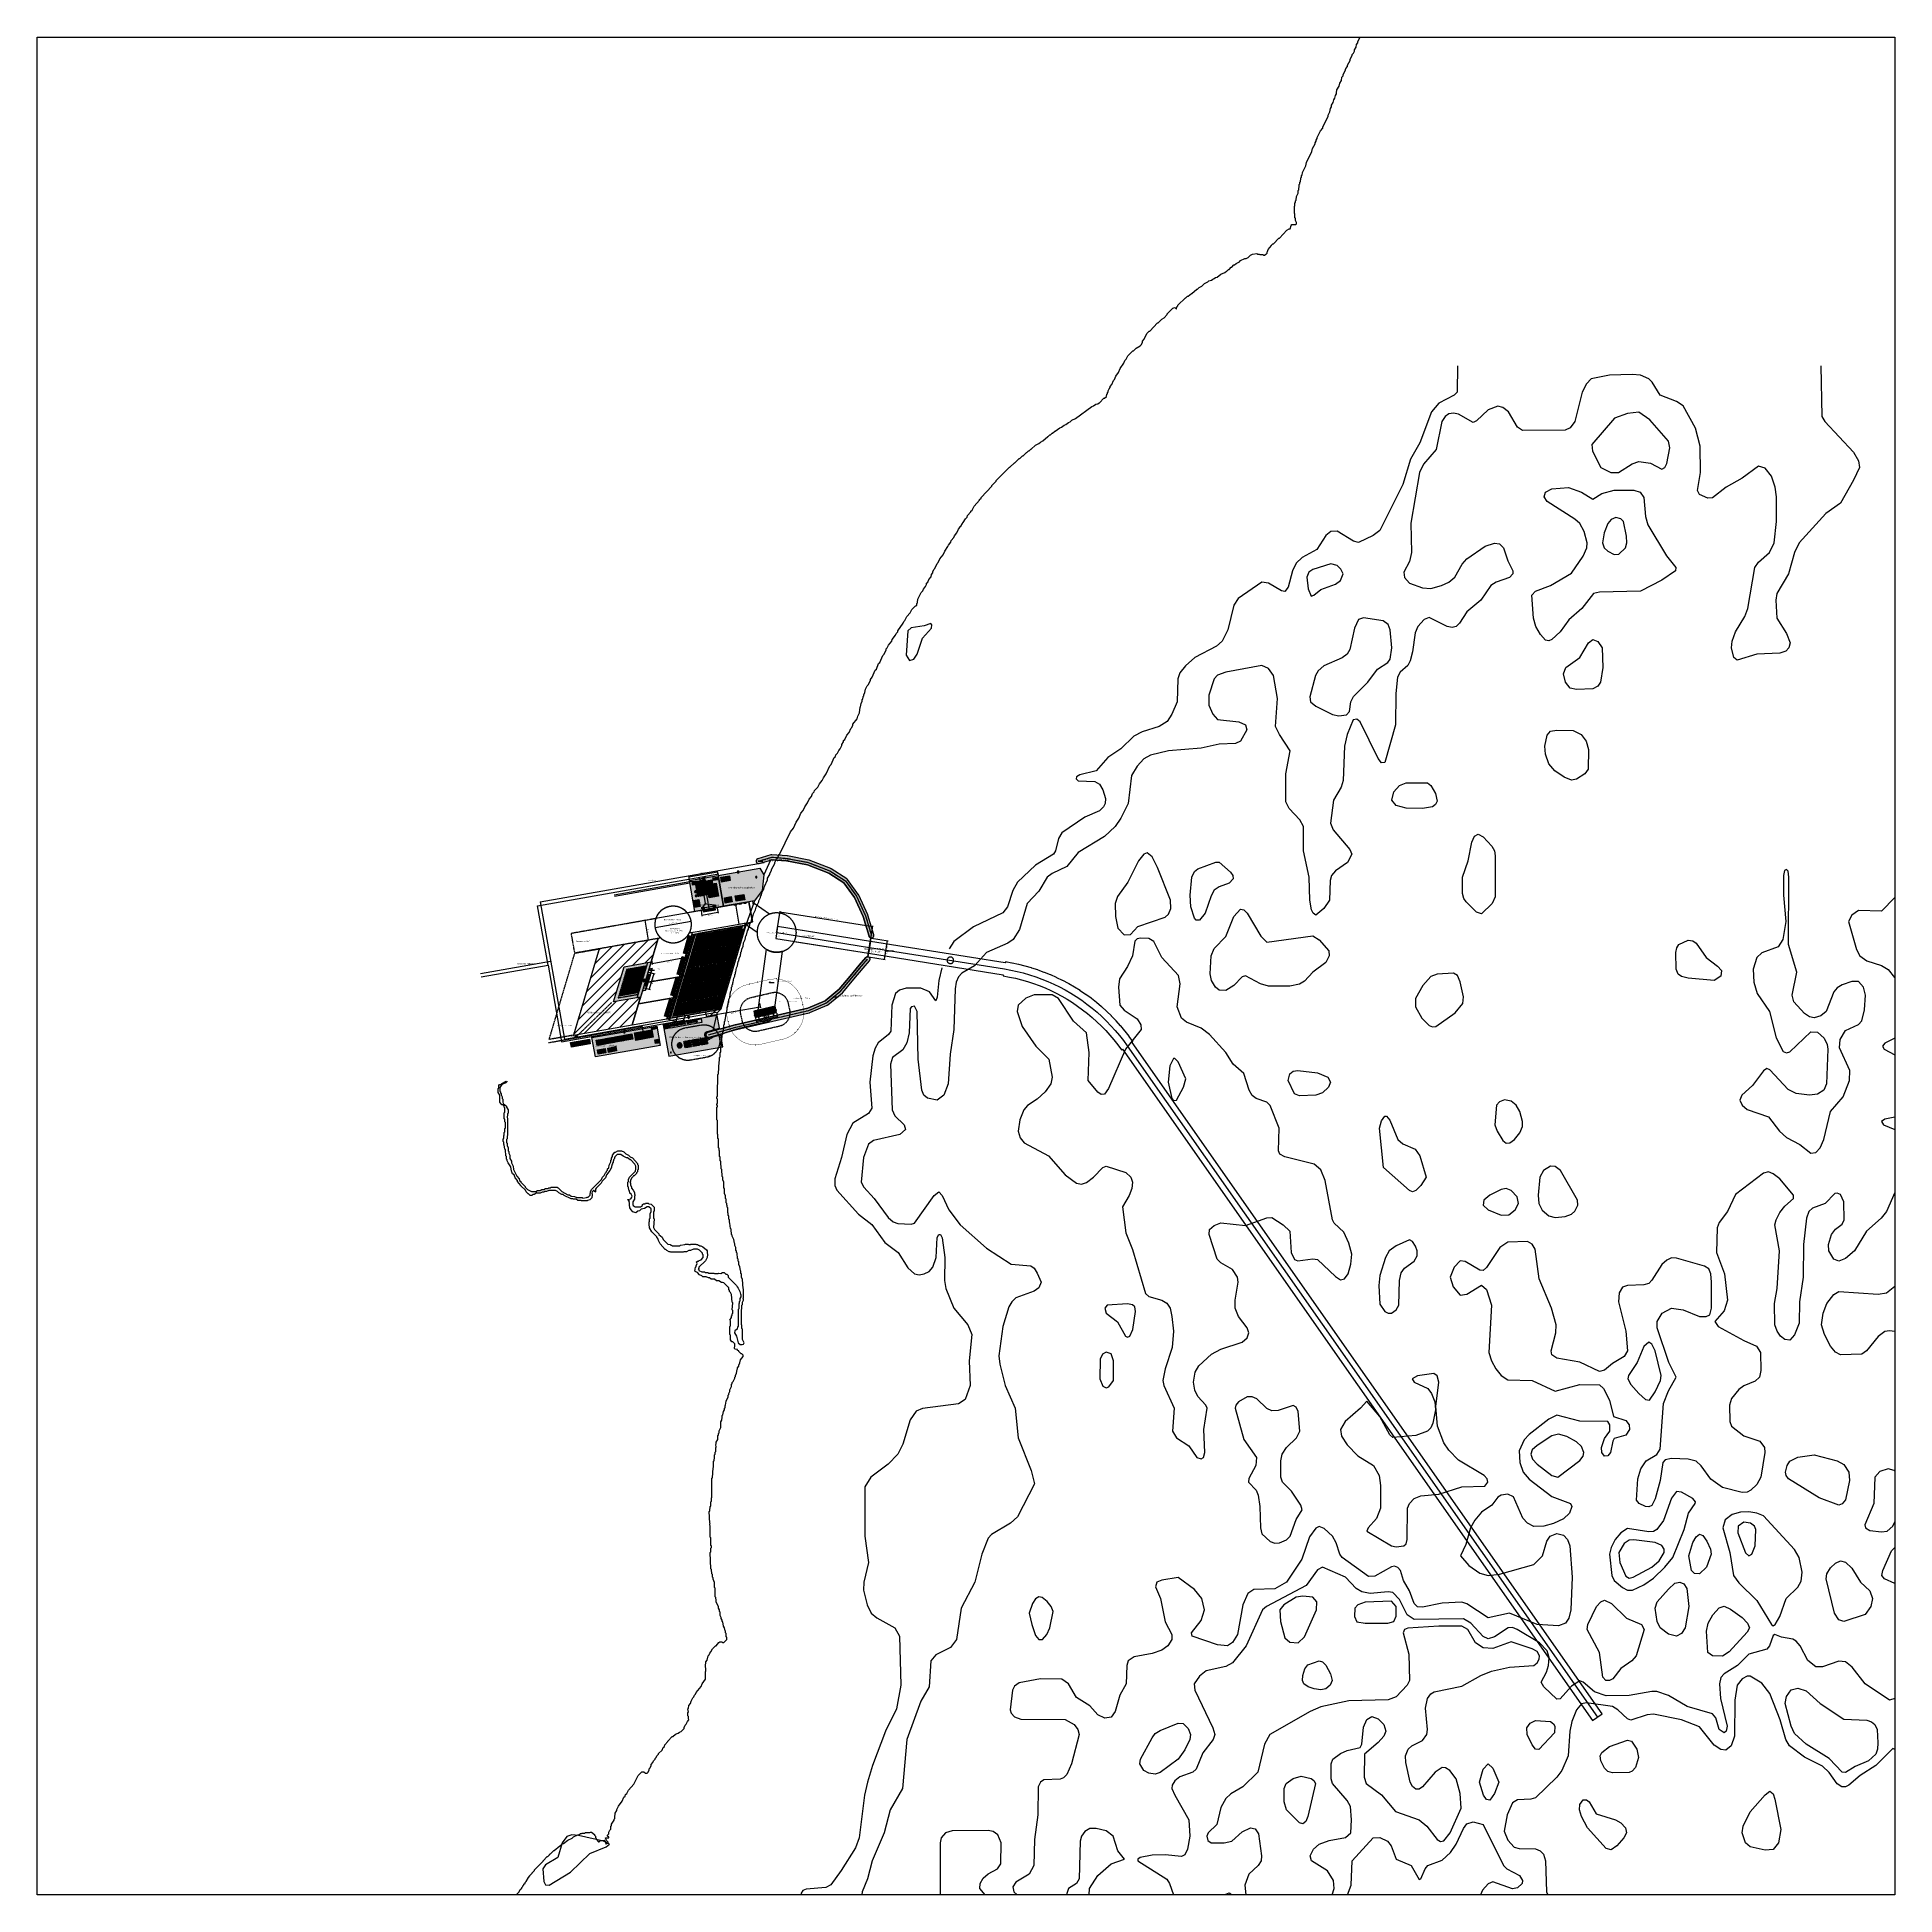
# Model space of a CAD drawing. Header units: metres. Extents: x 284000 to 318000, y 7632000 to 7666000.
import ezdxf
from ezdxf.enums import TextEntityAlignment as Align

# ---------------------------------------------------------------- set-up
doc = ezdxf.new("R2010")
doc.units = ezdxf.units.M
doc.header["$LTSCALE"] = 10
for name, pattern in [('DASHDOT', [3.556, 2.54, -0.508, 0, -0.508]), ('DASHED', [1.524, 1.27, -0.254]), ('DOT', [0.508, 0, -0.508])]:
    doc.linetypes.add(name, pattern=pattern)
for name, color, linetype in [('HV-BAGGER', 5, 'Continuous'), ('HV-CENTRALE', 200, 'Continuous'), ('HV-CONTAINER', 30, 'Continuous'), ('HV-D-GEBOUW', 8, 'Continuous'), ('HV-D-INSTALLATIE', 211, 'Continuous'), ('HV-D-KRAAN', 7, 'Continuous'), ('HV-D-LEEG', 250, 'Continuous'), ('HV-D-OPSLAG', 51, 'Continuous'), ('HV-D-PARKEER', 112, 'Continuous'), ('HV-D-REEFER', 140, 'Continuous'), ('HV-D-STACK', 32, 'Continuous'), ('HV-D-VERKEER', 9, 'Continuous'), ('HV-DIEPTELIJN', 5, 'Continuous'), ('HV-DRAAIKOM', 2, 'Continuous'), ('HV-FASEGRENS', 6, 'Continuous'), ('HV-GEUL', 5, 'Continuous'), ('HV-GEUL-AS', 1, 'Continuous'), ('HV-GOLFBREKER', 8, 'Continuous'), ('HV-GRAAN', 50, 'Continuous'), ('HV-HAVENDIENST', 150, 'Continuous'), ('HV-KADE', 7, 'Continuous'), ('HV-KUSTLIJN', 4, 'Continuous'), ('HV-LEIDING', 1, 'Continuous'), ('HV-LNG', 1, 'Continuous'), ('HV-ONDERGROND', 8, 'Continuous'), ('HV-RESERVE', 9, 'Continuous'), ('HV-RORO', 110, 'Continuous'), ('HV-SCHIP', 3, 'Continuous'), ('HV-SLEEPBOOT', 2, 'Continuous'), ('HV-SPOOR', 8, 'Continuous'), ('HV-TEKST-02', 7, 'Continuous'), ('HV-TOETS-LIGPLAATS-CONTAINERS', 4, 'Continuous'), ('HV-TOETS-LIGPLAATS-GRAAN', 4, 'Continuous'), ('HV-TOETS-LIGPLAATS-LNG', 4, 'Continuous'), ('HV-TOETS-LIGPLAATS-RORO', 4, 'Continuous'), ('HV-TOETS-OPENING-1-MOND', 6, 'Continuous'), ('HV-TOETS-OPENING-2-HOOFDBEKKEN', 6, 'Continuous'), ('HV-TOETS-OPENING-3-INSTEEK', 6, 'Continuous'), ('HV-TOETS-WAND-HB-OPEN', 30, 'Continuous'), ('HV-TOETS-WAND-HB-TALUD', 30, 'Continuous'), ('HV-TOETS-WAND-INS-KADE', 30, 'Continuous'), ('HV-TOETS-WAND-VH-TALUD', 30, 'Continuous'), ('HV-VEILIGHEID', 1, 'Continuous'), ('HV-VOORHAVEN', 151, 'Continuous'), ('HV-WEG', 7, 'Continuous')]:
    doc.layers.add(name, color=color, linetype=linetype)
doc.styles.add('NLCS-ISO', font='NLCS-ISO.ttf')
picture_1 = doc.add_image_def('image1.jpg', size_in_pixel=(3400, 3400))

msp = doc.modelspace()

# ---------------------------------------------------------------- hatches: boundary and pattern name
at = {"layer": 'HV-CENTRALE', "true_color": 0xc77dff, "transparency": 33554534}
h = msp.add_hatch(color=200, dxfattribs=at)
h.dxf.hatch_style = 1
h.paths.add_polyline_path([(295340, 7647900), (295403, 7647544), (294217, 7647335), (294154, 7647691)])
at = {"layer": 'HV-CONTAINER', "true_color": 0xf77f00, "transparency": 33554534}
h = msp.add_hatch(color=30, dxfattribs=at)
h.dxf.hatch_style = 1
h.paths.add_polyline_path([(295982, 7649573), (295754, 7648804), (296742, 7648978), (296971, 7649747)])
h = msp.add_hatch(color=30, dxfattribs=at)
h.dxf.hatch_style = 1
h.paths.add_polyline_path([(296742, 7648978), (295754, 7648804), (295639, 7648419), (296628, 7648594)])
h = msp.add_hatch(color=30, dxfattribs=at)
h.dxf.hatch_style = 1
h.paths.add_polyline_path([(296628, 7648594), (295639, 7648419), (295525, 7648035), (296513, 7648209)])
at = {"layer": 'HV-D-GEBOUW', "true_color": 0x495057, "transparency": 33554534}
h = msp.add_hatch(color=8, dxfattribs=at)
h.dxf.hatch_style = 1
h.paths.add_polyline_path([(296096, 7650545), (296105, 7650496), (295996, 7650477), (295988, 7650526)])
h = msp.add_hatch(color=8, dxfattribs=at)
h.dxf.hatch_style = 1
h.paths.add_polyline_path([(296221, 7650588), (296230, 7650538), (296141, 7650523), (296132, 7650572)])
h = msp.add_hatch(color=8, dxfattribs=at)
h.dxf.hatch_style = 1
h.paths.add_polyline_path([(296449, 7650628), (296457, 7650578), (296378, 7650565), (296369, 7650614)])
h = msp.add_hatch(color=8, dxfattribs=at)
h.dxf.hatch_style = 1
h.paths.add_polyline_path([(296669, 7650651), (296684, 7650562), (296526, 7650535), (296510, 7650624)])
h = msp.add_hatch(color=8, dxfattribs=at)
h.dxf.hatch_style = 1
h.paths.add_polyline_path([(297174, 7650628), (297174, 7650630), (297173, 7650631), (297173, 7650632), (297172, 7650633), (297172, 7650634), (297171, 7650635), (297170, 7650635), (297169, 7650636), (297168, 7650637), (297167, 7650637), (297166, 7650638), (297165, 7650638), (297164, 7650638), (297162, 7650638), (297161, 7650638), (297160, 7650638), (297159, 7650638), (297158, 7650638), (297157, 7650637), (297156, 7650637), (297155, 7650636), (297154, 7650635), (297153, 7650634), (297152, 7650633), (297152, 7650632), (297151, 7650631), (297151, 7650630), (297150, 7650629), (297150, 7650628), (297150, 7650627), (297150, 7650625), (297150, 7650624), (297151, 7650623), (297151, 7650622), (297151, 7650621), (297152, 7650620), (297153, 7650619), (297153, 7650618), (297154, 7650617), (297155, 7650616), (297156, 7650616), (297157, 7650615), (297158, 7650615), (297160, 7650615), (297161, 7650614), (297162, 7650614), (297163, 7650614), (297164, 7650615), (297165, 7650615), (297166, 7650615), (297168, 7650616), (297169, 7650616), (297170, 7650617), (297170, 7650618), (297171, 7650619), (297172, 7650619), (297173, 7650620), (297173, 7650622), (297174, 7650623), (297174, 7650624), (297174, 7650625), (297174, 7650626), (297174, 7650627)])
h = msp.add_hatch(color=8, dxfattribs=at)
h.dxf.hatch_style = 1
h.paths.add_polyline_path([(296705, 7650271), (296723, 7650172), (296594, 7650149), (296577, 7650248)])
h = msp.add_hatch(color=8, dxfattribs=at)
h.dxf.hatch_style = 1
h.paths.add_polyline_path([(296932, 7650311), (296950, 7650212), (296792, 7650184), (296774, 7650283)])
h = msp.add_hatch(color=8, dxfattribs=at)
h.dxf.hatch_style = 1
h.paths.add_polyline_path([(296849, 7649662), (296829, 7649595), (296917, 7649610), (296937, 7649677)])
h = msp.add_hatch(color=8, dxfattribs=at)
h.dxf.hatch_style = 1
h.paths.add_polyline_path([(296866, 7649719), (296852, 7649671), (296896, 7649679), (296910, 7649727)])
h = msp.add_hatch(color=8, dxfattribs=at)
h.dxf.hatch_style = 1
h.paths.add_polyline_path([(296444, 7648301), (296418, 7648214), (296435, 7648217), (296461, 7648304)])
h = msp.add_hatch(color=8, dxfattribs=at)
h.dxf.hatch_style = 1
h.paths.add_polyline_path([(296466, 7648305), (296440, 7648218), (296506, 7648230), (296532, 7648316)])
h = msp.add_hatch(color=8, dxfattribs=at)
h.dxf.hatch_style = 1
h.paths.add_polyline_path([(295322, 7647887), (295329, 7647847), (295250, 7647833), (295243, 7647873)])
h = msp.add_hatch(color=8, dxfattribs=at)
h.dxf.hatch_style = 1
h.paths.add_polyline_path([(295559, 7647929), (295571, 7647860), (295482, 7647844), (295470, 7647913)])
h = msp.add_hatch(color=8, dxfattribs=at)
h.dxf.hatch_style = 1
h.paths.add_polyline_path([(294393, 7647489), (294407, 7647410), (294269, 7647385), (294255, 7647464)])
h = msp.add_hatch(color=8, dxfattribs=at)
h.dxf.hatch_style = 1
h.paths.add_polyline_path([(294591, 7647524), (294605, 7647445), (294457, 7647418), (294443, 7647498)])
at = {"layer": 'HV-D-INSTALLATIE', "true_color": 0x7b2cbf, "transparency": 33554534}
h = msp.add_hatch(color=211, dxfattribs=at)
h.dxf.hatch_style = 1
h.paths.add_polyline_path([(295857, 7647971), (295863, 7647937), (295814, 7647928), (295808, 7647962)])
h = msp.add_hatch(color=211, dxfattribs=at)
h.dxf.hatch_style = 1
h.paths.add_polyline_path([(295976, 7647992), (295982, 7647957), (295903, 7647943), (295897, 7647978)])
h = msp.add_hatch(color=211, dxfattribs=at)
h.dxf.hatch_style = 1
h.paths.add_polyline_path([(296075, 7648009), (296081, 7647975), (296012, 7647963), (296006, 7647997)])
h = msp.add_hatch(color=211, dxfattribs=at)
h.dxf.hatch_style = 1
h.paths.add_polyline_path([(297139, 7648102), (297139, 7648103), (297138, 7648103), (297138, 7648104), (297138, 7648104), (297137, 7648105), (297137, 7648106), (297136, 7648106), (297136, 7648106), (297135, 7648107), (297135, 7648107), (297134, 7648107), (297133, 7648108), (297133, 7648108), (297132, 7648108), (297131, 7648108), (297131, 7648108), (297130, 7648107), (297129, 7648107), (297129, 7648107), (297128, 7648107), (297127, 7648106), (297127, 7648106), (297126, 7648105), (297126, 7648105), (297126, 7648104), (297125, 7648103), (297125, 7648103), (297125, 7648102), (297125, 7648101), (297125, 7648101), (297125, 7648100), (297125, 7648099), (297125, 7648099), (297125, 7648098), (297126, 7648097), (297126, 7648097), (297126, 7648096), (297127, 7648096), (297127, 7648095), (297128, 7648095), (297128, 7648095), (297129, 7648094), (297130, 7648094), (297130, 7648094), (297131, 7648094), (297132, 7648094), (297132, 7648094), (297133, 7648094), (297134, 7648094), (297134, 7648094), (297135, 7648094), (297136, 7648095), (297136, 7648095), (297137, 7648096), (297137, 7648096), (297138, 7648097), (297138, 7648097), (297138, 7648098), (297138, 7648098), (297139, 7648099), (297139, 7648100), (297139, 7648101), (297139, 7648101)])
h = msp.add_hatch(color=211, dxfattribs=at)
h.dxf.hatch_style = 1
h.paths.add_polyline_path([(297178, 7648111), (297178, 7648112), (297177, 7648112), (297177, 7648113), (297177, 7648113), (297176, 7648114), (297176, 7648115), (297176, 7648115), (297175, 7648115), (297174, 7648116), (297174, 7648116), (297173, 7648116), (297172, 7648117), (297172, 7648117), (297171, 7648117), (297170, 7648117), (297170, 7648117), (297169, 7648116), (297168, 7648116), (297168, 7648116), (297167, 7648116), (297167, 7648115), (297166, 7648115), (297166, 7648114), (297165, 7648114), (297165, 7648113), (297165, 7648112), (297164, 7648112), (297164, 7648111), (297164, 7648110), (297164, 7648110), (297164, 7648109), (297164, 7648108), (297164, 7648108), (297164, 7648107), (297165, 7648106), (297165, 7648106), (297165, 7648105), (297166, 7648105), (297166, 7648104), (297167, 7648104), (297167, 7648104), (297168, 7648103), (297169, 7648103), (297169, 7648103), (297170, 7648103), (297171, 7648103), (297171, 7648103), (297172, 7648103), (297173, 7648103), (297173, 7648103), (297174, 7648103), (297175, 7648104), (297175, 7648104), (297176, 7648105), (297176, 7648105), (297177, 7648106), (297177, 7648106), (297177, 7648107), (297178, 7648107), (297178, 7648108), (297178, 7648109), (297178, 7648109), (297178, 7648110)])
h = msp.add_hatch(color=211, dxfattribs=at)
h.dxf.hatch_style = 1
h.paths.add_polyline_path([(297228, 7648082), (297228, 7648083), (297227, 7648084), (297227, 7648085), (297226, 7648085), (297226, 7648086), (297225, 7648087), (297225, 7648087), (297224, 7648088), (297223, 7648088), (297222, 7648089), (297222, 7648089), (297221, 7648089), (297220, 7648089), (297219, 7648090), (297218, 7648090), (297217, 7648089), (297216, 7648089), (297216, 7648089), (297215, 7648089), (297214, 7648088), (297213, 7648088), (297213, 7648087), (297212, 7648086), (297211, 7648086), (297211, 7648085), (297211, 7648084), (297210, 7648083), (297210, 7648082), (297210, 7648082), (297210, 7648081), (297210, 7648080), (297210, 7648079), (297210, 7648078), (297210, 7648077), (297211, 7648076), (297211, 7648076), (297212, 7648075), (297212, 7648074), (297213, 7648074), (297214, 7648073), (297214, 7648073), (297215, 7648072), (297216, 7648072), (297217, 7648072), (297218, 7648072), (297219, 7648071), (297220, 7648071), (297220, 7648072), (297221, 7648072), (297222, 7648072), (297223, 7648072), (297224, 7648073), (297224, 7648073), (297225, 7648074), (297226, 7648075), (297226, 7648075), (297227, 7648076), (297227, 7648077), (297227, 7648078), (297228, 7648079), (297228, 7648079), (297228, 7648080), (297228, 7648081)])
h = msp.add_hatch(color=211, dxfattribs=at)
h.dxf.hatch_style = 1
h.paths.add_polyline_path([(297286, 7648096), (297286, 7648096), (297286, 7648097), (297286, 7648098), (297285, 7648099), (297285, 7648100), (297284, 7648100), (297283, 7648101), (297283, 7648101), (297282, 7648102), (297281, 7648102), (297280, 7648103), (297279, 7648103), (297279, 7648103), (297278, 7648103), (297277, 7648103), (297276, 7648103), (297275, 7648103), (297274, 7648102), (297273, 7648102), (297273, 7648102), (297272, 7648101), (297271, 7648101), (297271, 7648100), (297270, 7648099), (297270, 7648098), (297269, 7648098), (297269, 7648097), (297269, 7648096), (297269, 7648095), (297268, 7648094), (297269, 7648093), (297269, 7648092), (297269, 7648092), (297269, 7648091), (297269, 7648090), (297270, 7648089), (297270, 7648088), (297271, 7648088), (297272, 7648087), (297272, 7648087), (297273, 7648086), (297274, 7648086), (297275, 7648085), (297276, 7648085), (297276, 7648085), (297277, 7648085), (297278, 7648085), (297279, 7648085), (297280, 7648085), (297281, 7648086), (297282, 7648086), (297282, 7648086), (297283, 7648087), (297284, 7648087), (297284, 7648088), (297285, 7648089), (297285, 7648090), (297286, 7648090), (297286, 7648091), (297286, 7648092), (297286, 7648093), (297287, 7648094), (297287, 7648095)])
h = msp.add_hatch(color=211, dxfattribs=at)
h.dxf.hatch_style = 1
h.paths.add_polyline_path([(297404, 7648123), (297404, 7648123), (297403, 7648124), (297403, 7648125), (297402, 7648126), (297402, 7648127), (297401, 7648127), (297401, 7648128), (297400, 7648128), (297399, 7648129), (297399, 7648129), (297398, 7648130), (297397, 7648130), (297396, 7648130), (297395, 7648130), (297394, 7648130), (297393, 7648130), (297392, 7648130), (297392, 7648129), (297391, 7648129), (297390, 7648129), (297389, 7648128), (297389, 7648127), (297388, 7648127), (297387, 7648126), (297387, 7648125), (297387, 7648125), (297386, 7648124), (297386, 7648123), (297386, 7648122), (297386, 7648121), (297386, 7648120), (297386, 7648119), (297386, 7648119), (297386, 7648118), (297387, 7648117), (297387, 7648116), (297388, 7648115), (297388, 7648115), (297389, 7648114), (297390, 7648114), (297390, 7648113), (297391, 7648113), (297392, 7648112), (297393, 7648112), (297394, 7648112), (297395, 7648112), (297396, 7648112), (297396, 7648112), (297397, 7648112), (297398, 7648113), (297399, 7648113), (297400, 7648113), (297400, 7648114), (297401, 7648114), (297402, 7648115), (297402, 7648116), (297403, 7648117), (297403, 7648117), (297403, 7648118), (297404, 7648119), (297404, 7648120), (297404, 7648121), (297404, 7648122)])
h = msp.add_hatch(color=211, dxfattribs=at)
h.dxf.hatch_style = 1
h.paths.add_polyline_path([(297462, 7648136), (297462, 7648137), (297462, 7648138), (297462, 7648139), (297461, 7648139), (297461, 7648140), (297460, 7648141), (297459, 7648141), (297459, 7648142), (297458, 7648142), (297457, 7648143), (297456, 7648143), (297455, 7648143), (297455, 7648143), (297454, 7648143), (297453, 7648143), (297452, 7648143), (297451, 7648143), (297450, 7648143), (297449, 7648143), (297449, 7648142), (297448, 7648142), (297447, 7648141), (297447, 7648140), (297446, 7648140), (297446, 7648139), (297445, 7648138), (297445, 7648137), (297445, 7648136), (297445, 7648136), (297445, 7648135), (297445, 7648134), (297445, 7648133), (297445, 7648132), (297445, 7648131), (297445, 7648130), (297446, 7648130), (297446, 7648129), (297447, 7648128), (297448, 7648128), (297448, 7648127), (297449, 7648127), (297450, 7648126), (297451, 7648126), (297452, 7648126), (297452, 7648125), (297453, 7648125), (297454, 7648125), (297455, 7648126), (297456, 7648126), (297457, 7648126), (297458, 7648126), (297458, 7648127), (297459, 7648127), (297460, 7648128), (297460, 7648129), (297461, 7648129), (297461, 7648130), (297462, 7648131), (297462, 7648132), (297462, 7648133), (297463, 7648133), (297463, 7648134), (297463, 7648135)])
h = msp.add_hatch(color=211, dxfattribs=at)
h.dxf.hatch_style = 1
h.paths.add_polyline_path([(297491, 7648183), (297491, 7648183), (297490, 7648184), (297490, 7648185), (297490, 7648185), (297489, 7648186), (297489, 7648186), (297488, 7648187), (297488, 7648187), (297487, 7648188), (297487, 7648188), (297486, 7648188), (297485, 7648188), (297485, 7648189), (297484, 7648189), (297483, 7648189), (297483, 7648189), (297482, 7648188), (297481, 7648188), (297481, 7648188), (297480, 7648188), (297480, 7648187), (297479, 7648187), (297479, 7648186), (297478, 7648186), (297478, 7648185), (297477, 7648184), (297477, 7648184), (297477, 7648183), (297477, 7648182), (297477, 7648182), (297477, 7648181), (297477, 7648180), (297477, 7648180), (297477, 7648179), (297478, 7648178), (297478, 7648178), (297478, 7648177), (297479, 7648177), (297479, 7648176), (297480, 7648176), (297480, 7648175), (297481, 7648175), (297482, 7648175), (297482, 7648175), (297483, 7648175), (297484, 7648175), (297484, 7648175), (297485, 7648175), (297486, 7648175), (297486, 7648175), (297487, 7648175), (297488, 7648176), (297488, 7648176), (297489, 7648177), (297489, 7648177), (297490, 7648178), (297490, 7648178), (297490, 7648179), (297491, 7648179), (297491, 7648180), (297491, 7648181), (297491, 7648181), (297491, 7648182)])
h = msp.add_hatch(color=211, dxfattribs=at)
h.dxf.hatch_style = 1
h.paths.add_polyline_path([(297530, 7648192), (297530, 7648192), (297530, 7648193), (297529, 7648194), (297529, 7648194), (297529, 7648195), (297528, 7648195), (297528, 7648196), (297527, 7648196), (297526, 7648197), (297526, 7648197), (297525, 7648197), (297525, 7648197), (297524, 7648198), (297523, 7648198), (297522, 7648198), (297522, 7648198), (297521, 7648197), (297520, 7648197), (297520, 7648197), (297519, 7648197), (297519, 7648196), (297518, 7648196), (297518, 7648195), (297517, 7648195), (297517, 7648194), (297517, 7648193), (297516, 7648193), (297516, 7648192), (297516, 7648191), (297516, 7648191), (297516, 7648190), (297516, 7648189), (297516, 7648189), (297516, 7648188), (297517, 7648187), (297517, 7648187), (297517, 7648186), (297518, 7648186), (297518, 7648185), (297519, 7648185), (297520, 7648184), (297520, 7648184), (297521, 7648184), (297521, 7648184), (297522, 7648184), (297523, 7648184), (297524, 7648184), (297524, 7648184), (297525, 7648184), (297526, 7648184), (297526, 7648184), (297527, 7648185), (297527, 7648185), (297528, 7648186), (297528, 7648186), (297529, 7648187), (297529, 7648187), (297529, 7648188), (297530, 7648188), (297530, 7648189), (297530, 7648190), (297530, 7648190), (297530, 7648191)])
h = msp.add_hatch(color=211, dxfattribs=at)
h.dxf.hatch_style = 1
h.paths.add_polyline_path([(294382, 7647670), (294399, 7647571), (294251, 7647545), (294234, 7647644)])
h = msp.add_hatch(color=211, dxfattribs=at)
h.dxf.hatch_style = 1
h.paths.add_polyline_path([(294370, 7647638), (294370, 7647638), (294370, 7647639), (294370, 7647640), (294369, 7647641), (294369, 7647641), (294368, 7647642), (294368, 7647642), (294367, 7647643), (294366, 7647643), (294366, 7647644), (294365, 7647644), (294364, 7647644), (294363, 7647644), (294363, 7647644), (294362, 7647644), (294361, 7647644), (294360, 7647644), (294359, 7647644), (294359, 7647643), (294358, 7647643), (294357, 7647643), (294357, 7647642), (294356, 7647641), (294356, 7647641), (294355, 7647640), (294355, 7647639), (294355, 7647639), (294355, 7647638), (294354, 7647637), (294354, 7647636), (294354, 7647636), (294354, 7647635), (294355, 7647634), (294355, 7647633), (294355, 7647633), (294356, 7647632), (294356, 7647631), (294357, 7647631), (294357, 7647630), (294358, 7647630), (294358, 7647629), (294359, 7647629), (294360, 7647629), (294361, 7647628), (294361, 7647628), (294362, 7647628), (294363, 7647628), (294364, 7647628), (294365, 7647628), (294365, 7647629), (294366, 7647629), (294367, 7647629), (294367, 7647630), (294368, 7647630), (294368, 7647631), (294369, 7647632), (294369, 7647632), (294370, 7647633), (294370, 7647634), (294370, 7647634), (294370, 7647635), (294370, 7647636), (294370, 7647637)])
h = msp.add_hatch(color=211, dxfattribs=at)
h.dxf.hatch_style = 1
h.paths.add_polyline_path([(294550, 7647700), (294567, 7647601), (294419, 7647575), (294402, 7647674)])
h = msp.add_hatch(color=211, dxfattribs=at)
h.dxf.hatch_style = 1
h.paths.add_polyline_path([(294538, 7647667), (294538, 7647668), (294538, 7647669), (294538, 7647669), (294537, 7647670), (294537, 7647671), (294536, 7647671), (294536, 7647672), (294535, 7647672), (294534, 7647673), (294534, 7647673), (294533, 7647673), (294532, 7647674), (294531, 7647674), (294531, 7647674), (294530, 7647674), (294529, 7647674), (294528, 7647674), (294527, 7647673), (294527, 7647673), (294526, 7647673), (294525, 7647672), (294525, 7647672), (294524, 7647671), (294524, 7647670), (294523, 7647670), (294523, 7647669), (294523, 7647668), (294523, 7647668), (294522, 7647667), (294522, 7647666), (294522, 7647665), (294522, 7647664), (294523, 7647664), (294523, 7647663), (294523, 7647662), (294524, 7647662), (294524, 7647661), (294525, 7647660), (294525, 7647660), (294526, 7647659), (294526, 7647659), (294527, 7647658), (294528, 7647658), (294529, 7647658), (294529, 7647658), (294530, 7647658), (294531, 7647658), (294532, 7647658), (294533, 7647658), (294533, 7647658), (294534, 7647659), (294535, 7647659), (294535, 7647659), (294536, 7647660), (294536, 7647661), (294537, 7647661), (294537, 7647662), (294538, 7647663), (294538, 7647663), (294538, 7647664), (294538, 7647665), (294538, 7647666), (294538, 7647666)])
h = msp.add_hatch(color=211, dxfattribs=at)
h.dxf.hatch_style = 1
h.paths.add_polyline_path([(294718, 7647729), (294735, 7647631), (294587, 7647604), (294570, 7647703)])
h = msp.add_hatch(color=211, dxfattribs=at)
h.dxf.hatch_style = 1
h.paths.add_polyline_path([(294706, 7647697), (294706, 7647698), (294706, 7647698), (294706, 7647699), (294705, 7647700), (294705, 7647700), (294704, 7647701), (294704, 7647702), (294703, 7647702), (294702, 7647702), (294702, 7647703), (294701, 7647703), (294700, 7647703), (294699, 7647703), (294699, 7647703), (294698, 7647703), (294697, 7647703), (294696, 7647703), (294695, 7647703), (294695, 7647703), (294694, 7647702), (294693, 7647702), (294693, 7647701), (294692, 7647701), (294692, 7647700), (294691, 7647699), (294691, 7647699), (294691, 7647698), (294691, 7647697), (294690, 7647696), (294690, 7647696), (294690, 7647695), (294690, 7647694), (294691, 7647693), (294691, 7647693), (294691, 7647692), (294692, 7647691), (294692, 7647690), (294693, 7647690), (294693, 7647689), (294694, 7647689), (294694, 7647688), (294695, 7647688), (294696, 7647688), (294697, 7647688), (294697, 7647687), (294698, 7647687), (294699, 7647687), (294700, 7647688), (294701, 7647688), (294701, 7647688), (294702, 7647688), (294703, 7647689), (294703, 7647689), (294704, 7647690), (294704, 7647690), (294705, 7647691), (294705, 7647691), (294706, 7647692), (294706, 7647693), (294706, 7647694), (294706, 7647694), (294706, 7647695), (294706, 7647696)])
h = msp.add_hatch(color=211, dxfattribs=at)
h.dxf.hatch_style = 1
h.paths.add_polyline_path([(294886, 7647759), (294903, 7647660), (294755, 7647634), (294738, 7647733)])
h = msp.add_hatch(color=211, dxfattribs=at)
h.dxf.hatch_style = 1
h.paths.add_polyline_path([(294874, 7647726), (294874, 7647727), (294874, 7647728), (294874, 7647729), (294873, 7647729), (294873, 7647730), (294872, 7647731), (294872, 7647731), (294871, 7647732), (294870, 7647732), (294870, 7647732), (294869, 7647733), (294868, 7647733), (294867, 7647733), (294867, 7647733), (294866, 7647733), (294865, 7647733), (294864, 7647733), (294863, 7647733), (294863, 7647732), (294862, 7647732), (294861, 7647731), (294861, 7647731), (294860, 7647730), (294860, 7647730), (294859, 7647729), (294859, 7647728), (294859, 7647728), (294859, 7647727), (294858, 7647726), (294858, 7647725), (294858, 7647724), (294858, 7647724), (294859, 7647723), (294859, 7647722), (294859, 7647721), (294860, 7647721), (294860, 7647720), (294861, 7647720), (294861, 7647719), (294862, 7647718), (294862, 7647718), (294863, 7647718), (294864, 7647717), (294865, 7647717), (294865, 7647717), (294866, 7647717), (294867, 7647717), (294868, 7647717), (294869, 7647717), (294869, 7647718), (294870, 7647718), (294871, 7647718), (294871, 7647719), (294872, 7647719), (294872, 7647720), (294873, 7647720), (294873, 7647721), (294874, 7647722), (294874, 7647723), (294874, 7647723), (294874, 7647724), (294874, 7647725), (294874, 7647726)])
h = msp.add_hatch(color=211, dxfattribs=at)
h.dxf.hatch_style = 1
h.paths.add_polyline_path([(295250, 7647833), (295274, 7647695), (294958, 7647639), (294934, 7647778)])
h = msp.add_hatch(color=211, dxfattribs=at)
h.dxf.hatch_style = 1
h.paths.add_polyline_path([(295362, 7647660), (295374, 7647590), (295315, 7647580), (295303, 7647649)])
h = msp.add_hatch(color=211, dxfattribs=at)
h.dxf.hatch_style = 1
h.paths.add_polyline_path([(295650, 7647935), (295656, 7647900), (295606, 7647891), (295600, 7647926)])
h = msp.add_hatch(color=211, dxfattribs=at)
h.dxf.hatch_style = 1
h.paths.add_polyline_path([(295719, 7647947), (295725, 7647912), (295676, 7647903), (295670, 7647938)])
h = msp.add_hatch(color=211, dxfattribs=at)
h.dxf.hatch_style = 1
h.paths.add_polyline_path([(295788, 7647959), (295794, 7647924), (295745, 7647916), (295739, 7647950)])
h = msp.add_hatch(color=211, dxfattribs=at)
h.dxf.hatch_style = 1
h.paths.add_polyline_path([(295606, 7647417), (295606, 7647418), (295606, 7647419), (295606, 7647420), (295605, 7647420), (295605, 7647421), (295604, 7647422), (295604, 7647422), (295603, 7647423), (295602, 7647423), (295602, 7647423), (295601, 7647424), (295600, 7647424), (295599, 7647424), (295599, 7647424), (295598, 7647424), (295597, 7647424), (295596, 7647424), (295596, 7647423), (295595, 7647423), (295594, 7647423), (295594, 7647422), (295593, 7647422), (295592, 7647421), (295592, 7647421), (295592, 7647420), (295591, 7647419), (295591, 7647418), (295591, 7647418), (295591, 7647417), (295590, 7647416), (295591, 7647415), (295591, 7647415), (295591, 7647414), (295591, 7647413), (295591, 7647412), (295592, 7647412), (295592, 7647411), (295593, 7647410), (295593, 7647410), (295594, 7647409), (295595, 7647409), (295595, 7647409), (295596, 7647408), (295597, 7647408), (295598, 7647408), (295598, 7647408), (295599, 7647408), (295600, 7647408), (295601, 7647408), (295601, 7647409), (295602, 7647409), (295603, 7647409), (295603, 7647410), (295604, 7647410), (295605, 7647411), (295605, 7647411), (295606, 7647412), (295606, 7647413), (295606, 7647413), (295606, 7647414), (295606, 7647415), (295607, 7647416), (295607, 7647417)])
at = {"layer": 'HV-D-KRAAN', "true_color": 0xffffff, "transparency": 33554534}
h = msp.add_hatch(color=7, dxfattribs=at)
h.dxf.hatch_style = 1
h.paths.add_polyline_path([(296203, 7650085), (296210, 7650046), (296170, 7650039), (296163, 7650078)])
h = msp.add_hatch(color=7, dxfattribs=at)
h.dxf.hatch_style = 1
h.paths.add_polyline_path([(296410, 7650122), (296417, 7650082), (296378, 7650075), (296371, 7650115)])
h = msp.add_hatch(color=7, dxfattribs=at)
h.dxf.hatch_style = 1
h.paths.add_polyline_path([(295861, 7649341), (295854, 7649315), (295940, 7649289), (295948, 7649315)])
h = msp.add_hatch(color=7, dxfattribs=at)
h.dxf.hatch_style = 1
h.paths.add_polyline_path([(295881, 7649408), (295874, 7649382), (295960, 7649357), (295968, 7649382)])
h = msp.add_hatch(color=7, dxfattribs=at)
h.dxf.hatch_style = 1
h.paths.add_polyline_path([(295901, 7649475), (295894, 7649449), (295980, 7649424), (295988, 7649450)])
h = msp.add_hatch(color=7, dxfattribs=at)
h.dxf.hatch_style = 1
h.paths.add_polyline_path([(295921, 7649542), (295914, 7649516), (296000, 7649491), (296008, 7649517)])
h = msp.add_hatch(color=7, dxfattribs=at)
h.dxf.hatch_style = 1
h.paths.add_polyline_path([(296821, 7649584), (296450, 7648338), (296499, 7648347), (296870, 7649593)])
h = msp.add_hatch(color=7, dxfattribs=at)
h.dxf.hatch_style = 1
h.paths.add_polyline_path([(295767, 7649025), (295760, 7648999), (295846, 7648973), (295854, 7648999)])
h = msp.add_hatch(color=7, dxfattribs=at)
h.dxf.hatch_style = 1
h.paths.add_polyline_path([(295787, 7649092), (295780, 7649066), (295866, 7649040), (295874, 7649066)])
h = msp.add_hatch(color=7, dxfattribs=at)
h.dxf.hatch_style = 1
h.paths.add_polyline_path([(295807, 7649159), (295800, 7649133), (295886, 7649107), (295894, 7649133)])
h = msp.add_hatch(color=7, dxfattribs=at)
h.dxf.hatch_style = 1
h.paths.add_polyline_path([(295841, 7649274), (295834, 7649248), (295920, 7649222), (295928, 7649248)])
h = msp.add_hatch(color=7, dxfattribs=at)
h.dxf.hatch_style = 1
h.paths.add_polyline_path([(295653, 7648641), (295646, 7648615), (295732, 7648590), (295740, 7648616)])
h = msp.add_hatch(color=7, dxfattribs=at)
h.dxf.hatch_style = 1
h.paths.add_polyline_path([(295673, 7648708), (295666, 7648683), (295752, 7648657), (295760, 7648683)])
h = msp.add_hatch(color=7, dxfattribs=at)
h.dxf.hatch_style = 1
h.paths.add_polyline_path([(295693, 7648775), (295686, 7648750), (295772, 7648724), (295779, 7648750)])
h = msp.add_hatch(color=7, dxfattribs=at)
h.dxf.hatch_style = 1
h.paths.add_polyline_path([(295727, 7648891), (295720, 7648865), (295806, 7648839), (295814, 7648865)])
h = msp.add_hatch(color=7, dxfattribs=at)
h.dxf.hatch_style = 1
h.paths.add_polyline_path([(295747, 7648958), (295740, 7648932), (295826, 7648906), (295834, 7648932)])
h = msp.add_hatch(color=7, dxfattribs=at)
h.dxf.hatch_style = 1
h.paths.add_polyline_path([(295559, 7648325), (295552, 7648299), (295638, 7648273), (295645, 7648299)])
h = msp.add_hatch(color=7, dxfattribs=at)
h.dxf.hatch_style = 1
h.paths.add_polyline_path([(295579, 7648392), (295571, 7648366), (295658, 7648341), (295665, 7648366)])
h = msp.add_hatch(color=7, dxfattribs=at)
h.dxf.hatch_style = 1
h.paths.add_polyline_path([(295613, 7648507), (295606, 7648481), (295692, 7648456), (295700, 7648481)])
h = msp.add_hatch(color=7, dxfattribs=at)
h.dxf.hatch_style = 1
h.paths.add_polyline_path([(295633, 7648574), (295626, 7648548), (295712, 7648523), (295720, 7648549)])
h = msp.add_hatch(color=7, dxfattribs=at)
h.dxf.hatch_style = 1
h.paths.add_polyline_path([(295499, 7648124), (295492, 7648098), (295578, 7648072), (295586, 7648098)])
h = msp.add_hatch(color=7, dxfattribs=at)
h.dxf.hatch_style = 1
h.paths.add_polyline_path([(295519, 7648191), (295512, 7648165), (295598, 7648139), (295606, 7648165)])
h = msp.add_hatch(color=7, dxfattribs=at)
h.dxf.hatch_style = 1
h.paths.add_polyline_path([(295539, 7648258), (295532, 7648232), (295618, 7648206), (295626, 7648232)])
at = {"layer": 'HV-D-LEEG', "true_color": 0xadb5bd, "transparency": 33554534}
h = msp.add_hatch(color=250, dxfattribs=at)
h.dxf.hatch_style = 1
h.paths.add_polyline_path([(296307, 7648200), (296333, 7648205), (296403, 7648439), (296376, 7648434)])
h = msp.add_hatch(color=250, dxfattribs=at)
h.dxf.hatch_style = 1
h.paths.add_polyline_path([(296346, 7648207), (296373, 7648212), (296442, 7648446), (296416, 7648441)])
h = msp.add_hatch(color=250, dxfattribs=at)
h.dxf.hatch_style = 1
h.paths.add_polyline_path([(296386, 7648214), (296412, 7648219), (296482, 7648453), (296456, 7648448)])
at = {"layer": 'HV-D-OPSLAG', "true_color": 0xf1faee, "transparency": 33554534}
h = msp.add_hatch(color=51, dxfattribs=at)
h.dxf.hatch_style = 1
h.paths.add_polyline_path([(296063, 7650361), (296062, 7650362), (296062, 7650362), (296062, 7650363), (296062, 7650363), (296062, 7650364), (296062, 7650364), (296062, 7650364), (296061, 7650365), (296061, 7650365), (296061, 7650366), (296061, 7650366), (296060, 7650367), (296060, 7650367), (296060, 7650367), (296060, 7650368), (296059, 7650368), (296059, 7650369), (296059, 7650369), (296058, 7650369), (296058, 7650370), (296058, 7650370), (296057, 7650370), (296057, 7650371), (296056, 7650371), (296056, 7650371), (296056, 7650371), (296055, 7650372), (296055, 7650372), (296054, 7650372), (296054, 7650372), (296053, 7650372), (296053, 7650373), (296052, 7650373), (296052, 7650373), (296051, 7650373), (296051, 7650373), (296050, 7650373), (296050, 7650373), (296050, 7650373), (296049, 7650374), (296049, 7650374), (296048, 7650374), (296048, 7650374), (296047, 7650374), (296047, 7650374), (296046, 7650373), (296046, 7650373), (296045, 7650373), (296045, 7650373), (296044, 7650373), (296044, 7650373), (296043, 7650373), (296043, 7650373), (296042, 7650373), (296042, 7650372), (296041, 7650372), (296041, 7650372), (296040, 7650372), (296040, 7650371), (296040, 7650371), (296039, 7650371), (296039, 7650371), (296038, 7650370), (296038, 7650370), (296038, 7650370), (296037, 7650369), (296037, 7650369), (296037, 7650369), (296036, 7650368), (296036, 7650368), (296036, 7650368), (296035, 7650367), (296035, 7650367), (296035, 7650366), (296035, 7650366), (296034, 7650365), (296034, 7650365), (296034, 7650365), (296034, 7650364), (296034, 7650364), (296033, 7650363), (296033, 7650363), (296033, 7650362), (296033, 7650362), (296033, 7650361), (296033, 7650361), (296033, 7650360), (296033, 7650360), (296033, 7650359), (296033, 7650359), (296033, 7650358), (296033, 7650358), (296033, 7650357), (296033, 7650357), (296033, 7650356), (296033, 7650356), (296033, 7650355), (296033, 7650355), (296033, 7650354), (296033, 7650354), (296034, 7650354), (296034, 7650353), (296034, 7650353), (296034, 7650352), (296034, 7650352), (296035, 7650351), (296035, 7650351), (296035, 7650350), (296035, 7650350), (296036, 7650350), (296036, 7650349), (296036, 7650349), (296036, 7650348), (296037, 7650348), (296037, 7650348), (296038, 7650347), (296038, 7650347), (296038, 7650347), (296039, 7650346), (296039, 7650346), (296039, 7650346), (296040, 7650346), (296040, 7650345), (296041, 7650345), (296041, 7650345), (296042, 7650345), (296042, 7650345), (296043, 7650344), (296043, 7650344), (296043, 7650344), (296044, 7650344), (296044, 7650344), (296045, 7650344), (296045, 7650344), (296046, 7650344), (296046, 7650344), (296047, 7650343), (296047, 7650343), (296048, 7650343), (296048, 7650343), (296049, 7650344), (296049, 7650344), (296050, 7650344), (296050, 7650344), (296051, 7650344), (296051, 7650344), (296052, 7650344), (296052, 7650344), (296053, 7650344), (296053, 7650345), (296054, 7650345), (296054, 7650345), (296055, 7650345), (296055, 7650345), (296055, 7650346), (296056, 7650346), (296056, 7650346), (296057, 7650346), (296057, 7650347), (296057, 7650347), (296058, 7650347), (296058, 7650348), (296058, 7650348), (296059, 7650348), (296059, 7650349), (296059, 7650349), (296060, 7650349), (296060, 7650350), (296060, 7650350), (296061, 7650351), (296061, 7650351), (296061, 7650352), (296061, 7650352), (296061, 7650352), (296062, 7650353), (296062, 7650353), (296062, 7650354), (296062, 7650354), (296062, 7650355), (296062, 7650355), (296063, 7650356), (296063, 7650356), (296063, 7650357), (296063, 7650357), (296063, 7650358), (296063, 7650358), (296063, 7650359), (296063, 7650359), (296063, 7650360), (296063, 7650360), (296063, 7650361)])
h = msp.add_hatch(color=51, dxfattribs=at)
h.dxf.hatch_style = 1
h.paths.add_polyline_path([(296104, 7650368), (296104, 7650369), (296104, 7650369), (296104, 7650370), (296104, 7650370), (296103, 7650371), (296103, 7650371), (296103, 7650372), (296103, 7650372), (296103, 7650373), (296102, 7650373), (296102, 7650374), (296102, 7650374), (296102, 7650374), (296101, 7650375), (296101, 7650375), (296101, 7650376), (296100, 7650376), (296100, 7650376), (296100, 7650377), (296099, 7650377), (296099, 7650377), (296099, 7650378), (296098, 7650378), (296098, 7650378), (296097, 7650378), (296097, 7650379), (296097, 7650379), (296096, 7650379), (296096, 7650379), (296095, 7650380), (296095, 7650380), (296094, 7650380), (296094, 7650380), (296093, 7650380), (296093, 7650380), (296092, 7650381), (296092, 7650381), (296092, 7650381), (296091, 7650381), (296091, 7650381), (296090, 7650381), (296090, 7650381), (296089, 7650381), (296089, 7650381), (296088, 7650381), (296088, 7650381), (296087, 7650381), (296087, 7650381), (296086, 7650381), (296086, 7650380), (296085, 7650380), (296085, 7650380), (296084, 7650380), (296084, 7650380), (296083, 7650380), (296083, 7650379), (296082, 7650379), (296082, 7650379), (296082, 7650379), (296081, 7650379), (296081, 7650378), (296080, 7650378), (296080, 7650378), (296080, 7650377), (296079, 7650377), (296079, 7650377), (296078, 7650376), (296078, 7650376), (296078, 7650376), (296077, 7650375), (296077, 7650375), (296077, 7650374), (296077, 7650374), (296076, 7650374), (296076, 7650373), (296076, 7650373), (296076, 7650372), (296075, 7650372), (296075, 7650371), (296075, 7650371), (296075, 7650371), (296075, 7650370), (296075, 7650370), (296075, 7650369), (296074, 7650369), (296074, 7650368), (296074, 7650368), (296074, 7650367), (296074, 7650367), (296074, 7650366), (296074, 7650366), (296074, 7650365), (296074, 7650365), (296074, 7650364), (296074, 7650364), (296074, 7650363), (296074, 7650363), (296075, 7650362), (296075, 7650362), (296075, 7650361), (296075, 7650361), (296075, 7650360), (296075, 7650360), (296076, 7650359), (296076, 7650359), (296076, 7650359), (296076, 7650358), (296077, 7650358), (296077, 7650357), (296077, 7650357), (296077, 7650357), (296078, 7650356), (296078, 7650356), (296078, 7650355), (296079, 7650355), (296079, 7650355), (296079, 7650354), (296080, 7650354), (296080, 7650354), (296081, 7650354), (296081, 7650353), (296081, 7650353), (296082, 7650353), (296082, 7650352), (296083, 7650352), (296083, 7650352), (296084, 7650352), (296084, 7650352), (296085, 7650352), (296085, 7650351), (296085, 7650351), (296086, 7650351), (296086, 7650351), (296087, 7650351), (296087, 7650351), (296088, 7650351), (296088, 7650351), (296089, 7650351), (296089, 7650351), (296090, 7650351), (296090, 7650351), (296091, 7650351), (296091, 7650351), (296092, 7650351), (296092, 7650351), (296093, 7650351), (296093, 7650351), (296094, 7650351), (296094, 7650352), (296095, 7650352), (296095, 7650352), (296096, 7650352), (296096, 7650352), (296096, 7650353), (296097, 7650353), (296097, 7650353), (296098, 7650353), (296098, 7650354), (296099, 7650354), (296099, 7650354), (296099, 7650355), (296100, 7650355), (296100, 7650355), (296100, 7650356), (296101, 7650356), (296101, 7650356), (296101, 7650357), (296102, 7650357), (296102, 7650358), (296102, 7650358), (296102, 7650358), (296103, 7650359), (296103, 7650359), (296103, 7650360), (296103, 7650360), (296103, 7650361), (296104, 7650361), (296104, 7650362), (296104, 7650362), (296104, 7650363), (296104, 7650363), (296104, 7650364), (296104, 7650364), (296104, 7650365), (296104, 7650365), (296104, 7650366), (296104, 7650366), (296104, 7650367), (296104, 7650367), (296104, 7650367), (296104, 7650368)])
h = msp.add_hatch(color=51, dxfattribs=at)
h.dxf.hatch_style = 1
h.paths.add_polyline_path([(296146, 7650376), (296145, 7650376), (296145, 7650377), (296145, 7650377), (296145, 7650378), (296145, 7650378), (296145, 7650379), (296145, 7650379), (296144, 7650380), (296144, 7650380), (296144, 7650380), (296144, 7650381), (296143, 7650381), (296143, 7650382), (296143, 7650382), (296143, 7650382), (296142, 7650383), (296142, 7650383), (296142, 7650384), (296141, 7650384), (296141, 7650384), (296141, 7650385), (296140, 7650385), (296140, 7650385), (296139, 7650385), (296139, 7650386), (296139, 7650386), (296138, 7650386), (296138, 7650387), (296137, 7650387), (296137, 7650387), (296136, 7650387), (296136, 7650387), (296135, 7650387), (296135, 7650388), (296134, 7650388), (296134, 7650388), (296133, 7650388), (296133, 7650388), (296133, 7650388), (296132, 7650388), (296132, 7650388), (296131, 7650388), (296131, 7650388), (296130, 7650388), (296130, 7650388), (296129, 7650388), (296129, 7650388), (296128, 7650388), (296128, 7650388), (296127, 7650388), (296127, 7650388), (296126, 7650388), (296126, 7650387), (296125, 7650387), (296125, 7650387), (296124, 7650387), (296124, 7650387), (296123, 7650386), (296123, 7650386), (296123, 7650386), (296122, 7650386), (296122, 7650385), (296121, 7650385), (296121, 7650385), (296121, 7650384), (296120, 7650384), (296120, 7650384), (296120, 7650383), (296119, 7650383), (296119, 7650383), (296119, 7650382), (296118, 7650382), (296118, 7650381), (296118, 7650381), (296118, 7650381), (296117, 7650380), (296117, 7650380), (296117, 7650379), (296117, 7650379), (296117, 7650378), (296116, 7650378), (296116, 7650377), (296116, 7650377), (296116, 7650376), (296116, 7650376), (296116, 7650375), (296116, 7650375), (296116, 7650374), (296116, 7650374), (296116, 7650373), (296116, 7650373), (296116, 7650373), (296116, 7650372), (296116, 7650372), (296116, 7650371), (296116, 7650371), (296116, 7650370), (296116, 7650370), (296116, 7650369), (296116, 7650369), (296117, 7650368), (296117, 7650368), (296117, 7650367), (296117, 7650367), (296117, 7650366), (296118, 7650366), (296118, 7650365), (296118, 7650365), (296118, 7650365), (296119, 7650364), (296119, 7650364), (296119, 7650363), (296120, 7650363), (296120, 7650363), (296120, 7650362), (296121, 7650362), (296121, 7650362), (296121, 7650361), (296122, 7650361), (296122, 7650361), (296122, 7650361), (296123, 7650360), (296123, 7650360), (296124, 7650360), (296124, 7650360), (296125, 7650359), (296125, 7650359), (296126, 7650359), (296126, 7650359), (296127, 7650359), (296127, 7650359), (296127, 7650358), (296128, 7650358), (296128, 7650358), (296129, 7650358), (296129, 7650358), (296130, 7650358), (296130, 7650358), (296131, 7650358), (296131, 7650358), (296132, 7650358), (296132, 7650358), (296133, 7650358), (296133, 7650358), (296134, 7650358), (296134, 7650359), (296135, 7650359), (296135, 7650359), (296136, 7650359), (296136, 7650359), (296137, 7650359), (296137, 7650360), (296138, 7650360), (296138, 7650360), (296138, 7650360), (296139, 7650360), (296139, 7650361), (296140, 7650361), (296140, 7650361), (296140, 7650362), (296141, 7650362), (296141, 7650362), (296141, 7650363), (296142, 7650363), (296142, 7650363), (296142, 7650364), (296143, 7650364), (296143, 7650365), (296143, 7650365), (296144, 7650365), (296144, 7650366), (296144, 7650366), (296144, 7650367), (296144, 7650367), (296145, 7650368), (296145, 7650368), (296145, 7650368), (296145, 7650369), (296145, 7650369), (296145, 7650370), (296146, 7650370), (296146, 7650371), (296146, 7650371), (296146, 7650372), (296146, 7650372), (296146, 7650373), (296146, 7650373), (296146, 7650374), (296146, 7650374), (296146, 7650375), (296146, 7650375)])
h = msp.add_hatch(color=51, dxfattribs=at)
h.dxf.hatch_style = 1
h.paths.add_polyline_path([(296187, 7650383), (296187, 7650384), (296187, 7650384), (296187, 7650385), (296187, 7650385), (296186, 7650385), (296186, 7650386), (296186, 7650386), (296186, 7650387), (296186, 7650387), (296185, 7650388), (296185, 7650388), (296185, 7650389), (296185, 7650389), (296184, 7650389), (296184, 7650390), (296184, 7650390), (296183, 7650391), (296183, 7650391), (296183, 7650391), (296182, 7650392), (296182, 7650392), (296182, 7650392), (296181, 7650393), (296181, 7650393), (296180, 7650393), (296180, 7650393), (296180, 7650394), (296179, 7650394), (296179, 7650394), (296178, 7650394), (296178, 7650394), (296177, 7650395), (296177, 7650395), (296176, 7650395), (296176, 7650395), (296175, 7650395), (296175, 7650395), (296175, 7650395), (296174, 7650395), (296174, 7650395), (296173, 7650396), (296173, 7650396), (296172, 7650396), (296172, 7650396), (296171, 7650395), (296171, 7650395), (296170, 7650395), (296170, 7650395), (296169, 7650395), (296169, 7650395), (296168, 7650395), (296168, 7650395), (296167, 7650395), (296167, 7650395), (296166, 7650394), (296166, 7650394), (296165, 7650394), (296165, 7650394), (296165, 7650393), (296164, 7650393), (296164, 7650393), (296163, 7650393), (296163, 7650392), (296163, 7650392), (296162, 7650392), (296162, 7650391), (296161, 7650391), (296161, 7650391), (296161, 7650390), (296160, 7650390), (296160, 7650390), (296160, 7650389), (296160, 7650389), (296159, 7650388), (296159, 7650388), (296159, 7650387), (296159, 7650387), (296158, 7650387), (296158, 7650386), (296158, 7650386), (296158, 7650385), (296158, 7650385), (296158, 7650384), (296158, 7650384), (296157, 7650383), (296157, 7650383), (296157, 7650382), (296157, 7650382), (296157, 7650381), (296157, 7650381), (296157, 7650380), (296157, 7650380), (296157, 7650379), (296157, 7650379), (296157, 7650378), (296157, 7650378), (296157, 7650377), (296158, 7650377), (296158, 7650376), (296158, 7650376), (296158, 7650375), (296158, 7650375), (296158, 7650375), (296159, 7650374), (296159, 7650374), (296159, 7650373), (296159, 7650373), (296160, 7650372), (296160, 7650372), (296160, 7650372), (296160, 7650371), (296161, 7650371), (296161, 7650370), (296161, 7650370), (296162, 7650370), (296162, 7650369), (296162, 7650369), (296163, 7650369), (296163, 7650368), (296164, 7650368), (296164, 7650368), (296164, 7650368), (296165, 7650367), (296165, 7650367), (296166, 7650367), (296166, 7650367), (296167, 7650367), (296167, 7650366), (296168, 7650366), (296168, 7650366), (296168, 7650366), (296169, 7650366), (296169, 7650366), (296170, 7650366), (296170, 7650366), (296171, 7650365), (296171, 7650365), (296172, 7650365), (296172, 7650365), (296173, 7650365), (296173, 7650365), (296174, 7650366), (296174, 7650366), (296175, 7650366), (296175, 7650366), (296176, 7650366), (296176, 7650366), (296177, 7650366), (296177, 7650366), (296178, 7650366), (296178, 7650367), (296179, 7650367), (296179, 7650367), (296179, 7650367), (296180, 7650368), (296180, 7650368), (296181, 7650368), (296181, 7650368), (296182, 7650369), (296182, 7650369), (296182, 7650369), (296183, 7650370), (296183, 7650370), (296183, 7650370), (296184, 7650371), (296184, 7650371), (296184, 7650371), (296185, 7650372), (296185, 7650372), (296185, 7650373), (296185, 7650373), (296186, 7650374), (296186, 7650374), (296186, 7650374), (296186, 7650375), (296186, 7650375), (296187, 7650376), (296187, 7650376), (296187, 7650377), (296187, 7650377), (296187, 7650378), (296187, 7650378), (296187, 7650379), (296187, 7650379), (296187, 7650380), (296187, 7650380), (296187, 7650381), (296187, 7650381), (296187, 7650382), (296187, 7650382), (296187, 7650383)])
h = msp.add_hatch(color=51, dxfattribs=at)
h.dxf.hatch_style = 1
h.paths.add_polyline_path([(296427, 7650517), (296469, 7650280), (296301, 7650250), (296259, 7650488)])
h = msp.add_hatch(color=51, dxfattribs=at)
h.dxf.hatch_style = 1
h.paths.add_polyline_path([(296076, 7650287), (296076, 7650288), (296075, 7650288), (296075, 7650288), (296075, 7650289), (296075, 7650289), (296075, 7650290), (296075, 7650290), (296074, 7650291), (296074, 7650291), (296074, 7650292), (296074, 7650292), (296073, 7650292), (296073, 7650293), (296073, 7650293), (296073, 7650294), (296072, 7650294), (296072, 7650294), (296072, 7650295), (296071, 7650295), (296071, 7650296), (296071, 7650296), (296070, 7650296), (296070, 7650296), (296069, 7650297), (296069, 7650297), (296069, 7650297), (296068, 7650298), (296068, 7650298), (296067, 7650298), (296067, 7650298), (296066, 7650298), (296066, 7650299), (296065, 7650299), (296065, 7650299), (296065, 7650299), (296064, 7650299), (296064, 7650299), (296063, 7650299), (296063, 7650299), (296062, 7650299), (296062, 7650299), (296061, 7650299), (296061, 7650299), (296060, 7650299), (296060, 7650299), (296059, 7650299), (296059, 7650299), (296058, 7650299), (296058, 7650299), (296057, 7650299), (296057, 7650299), (296056, 7650299), (296056, 7650299), (296055, 7650298), (296055, 7650298), (296054, 7650298), (296054, 7650298), (296054, 7650298), (296053, 7650297), (296053, 7650297), (296052, 7650297), (296052, 7650297), (296051, 7650296), (296051, 7650296), (296051, 7650296), (296050, 7650295), (296050, 7650295), (296050, 7650295), (296049, 7650294), (296049, 7650294), (296049, 7650293), (296048, 7650293), (296048, 7650293), (296048, 7650292), (296048, 7650292), (296047, 7650291), (296047, 7650291), (296047, 7650290), (296047, 7650290), (296047, 7650290), (296046, 7650289), (296046, 7650289), (296046, 7650288), (296046, 7650288), (296046, 7650287), (296046, 7650287), (296046, 7650286), (296046, 7650286), (296046, 7650285), (296046, 7650285), (296046, 7650284), (296046, 7650284), (296046, 7650283), (296046, 7650283), (296046, 7650282), (296046, 7650282), (296046, 7650281), (296046, 7650281), (296046, 7650280), (296046, 7650280), (296047, 7650279), (296047, 7650279), (296047, 7650278), (296047, 7650278), (296047, 7650278), (296048, 7650277), (296048, 7650277), (296048, 7650276), (296048, 7650276), (296049, 7650276), (296049, 7650275), (296049, 7650275), (296050, 7650274), (296050, 7650274), (296050, 7650274), (296051, 7650273), (296051, 7650273), (296051, 7650273), (296052, 7650272), (296052, 7650272), (296053, 7650272), (296053, 7650272), (296053, 7650271), (296054, 7650271), (296054, 7650271), (296055, 7650271), (296055, 7650270), (296056, 7650270), (296056, 7650270), (296057, 7650270), (296057, 7650270), (296058, 7650270), (296058, 7650270), (296058, 7650270), (296059, 7650269), (296059, 7650269), (296060, 7650269), (296060, 7650269), (296061, 7650269), (296061, 7650269), (296062, 7650269), (296062, 7650269), (296063, 7650270), (296063, 7650270), (296064, 7650270), (296064, 7650270), (296065, 7650270), (296065, 7650270), (296066, 7650270), (296066, 7650270), (296067, 7650271), (296067, 7650271), (296068, 7650271), (296068, 7650271), (296068, 7650271), (296069, 7650272), (296069, 7650272), (296070, 7650272), (296070, 7650273), (296070, 7650273), (296071, 7650273), (296071, 7650274), (296072, 7650274), (296072, 7650274), (296072, 7650275), (296073, 7650275), (296073, 7650275), (296073, 7650276), (296073, 7650276), (296074, 7650277), (296074, 7650277), (296074, 7650277), (296074, 7650278), (296075, 7650278), (296075, 7650279), (296075, 7650279), (296075, 7650280), (296075, 7650280), (296075, 7650281), (296075, 7650281), (296076, 7650282), (296076, 7650282), (296076, 7650283), (296076, 7650283), (296076, 7650284), (296076, 7650284), (296076, 7650285), (296076, 7650285), (296076, 7650286), (296076, 7650286), (296076, 7650287)])
h = msp.add_hatch(color=51, dxfattribs=at)
h.dxf.hatch_style = 1
h.paths.add_polyline_path([(296117, 7650294), (296117, 7650295), (296117, 7650295), (296117, 7650296), (296117, 7650296), (296116, 7650297), (296116, 7650297), (296116, 7650298), (296116, 7650298), (296116, 7650299), (296115, 7650299), (296115, 7650299), (296115, 7650300), (296115, 7650300), (296114, 7650301), (296114, 7650301), (296114, 7650301), (296113, 7650302), (296113, 7650302), (296113, 7650302), (296112, 7650303), (296112, 7650303), (296112, 7650303), (296111, 7650304), (296111, 7650304), (296111, 7650304), (296110, 7650305), (296110, 7650305), (296109, 7650305), (296109, 7650305), (296108, 7650306), (296108, 7650306), (296107, 7650306), (296107, 7650306), (296106, 7650306), (296106, 7650306), (296106, 7650306), (296105, 7650307), (296105, 7650307), (296104, 7650307), (296104, 7650307), (296103, 7650307), (296103, 7650307), (296102, 7650307), (296102, 7650307), (296101, 7650307), (296101, 7650307), (296100, 7650307), (296100, 7650307), (296099, 7650306), (296099, 7650306), (296098, 7650306), (296098, 7650306), (296097, 7650306), (296097, 7650306), (296096, 7650306), (296096, 7650305), (296095, 7650305), (296095, 7650305), (296095, 7650305), (296094, 7650304), (296094, 7650304), (296093, 7650304), (296093, 7650304), (296093, 7650303), (296092, 7650303), (296092, 7650303), (296092, 7650302), (296091, 7650302), (296091, 7650302), (296091, 7650301), (296090, 7650301), (296090, 7650300), (296090, 7650300), (296089, 7650300), (296089, 7650299), (296089, 7650299), (296089, 7650298), (296089, 7650298), (296088, 7650297), (296088, 7650297), (296088, 7650296), (296088, 7650296), (296088, 7650295), (296088, 7650295), (296087, 7650295), (296087, 7650294), (296087, 7650294), (296087, 7650293), (296087, 7650293), (296087, 7650292), (296087, 7650292), (296087, 7650291), (296087, 7650291), (296087, 7650290), (296087, 7650290), (296087, 7650289), (296088, 7650289), (296088, 7650288), (296088, 7650288), (296088, 7650287), (296088, 7650287), (296088, 7650286), (296088, 7650286), (296089, 7650285), (296089, 7650285), (296089, 7650284), (296089, 7650284), (296090, 7650284), (296090, 7650283), (296090, 7650283), (296090, 7650282), (296091, 7650282), (296091, 7650282), (296091, 7650281), (296092, 7650281), (296092, 7650281), (296092, 7650280), (296093, 7650280), (296093, 7650280), (296094, 7650279), (296094, 7650279), (296094, 7650279), (296095, 7650279), (296095, 7650278), (296096, 7650278), (296096, 7650278), (296097, 7650278), (296097, 7650278), (296098, 7650277), (296098, 7650277), (296099, 7650277), (296099, 7650277), (296100, 7650277), (296100, 7650277), (296100, 7650277), (296101, 7650277), (296101, 7650277), (296102, 7650277), (296102, 7650277), (296103, 7650277), (296103, 7650277), (296104, 7650277), (296104, 7650277), (296105, 7650277), (296105, 7650277), (296106, 7650277), (296106, 7650277), (296107, 7650277), (296107, 7650278), (296108, 7650278), (296108, 7650278), (296109, 7650278), (296109, 7650278), (296110, 7650279), (296110, 7650279), (296110, 7650279), (296111, 7650279), (296111, 7650280), (296112, 7650280), (296112, 7650280), (296112, 7650281), (296113, 7650281), (296113, 7650281), (296113, 7650282), (296114, 7650282), (296114, 7650282), (296114, 7650283), (296115, 7650283), (296115, 7650284), (296115, 7650284), (296115, 7650284), (296116, 7650285), (296116, 7650285), (296116, 7650286), (296116, 7650286), (296116, 7650287), (296117, 7650287), (296117, 7650288), (296117, 7650288), (296117, 7650288), (296117, 7650289), (296117, 7650289), (296117, 7650290), (296117, 7650290), (296117, 7650291), (296117, 7650291), (296117, 7650292), (296117, 7650292), (296117, 7650293), (296117, 7650293), (296117, 7650294)])
h = msp.add_hatch(color=51, dxfattribs=at)
h.dxf.hatch_style = 1
h.paths.add_polyline_path([(296159, 7650302), (296159, 7650302), (296158, 7650303), (296158, 7650303), (296158, 7650304), (296158, 7650304), (296158, 7650305), (296158, 7650305), (296157, 7650305), (296157, 7650306), (296157, 7650306), (296157, 7650307), (296156, 7650307), (296156, 7650308), (296156, 7650308), (296156, 7650308), (296155, 7650309), (296155, 7650309), (296155, 7650309), (296154, 7650310), (296154, 7650310), (296154, 7650310), (296153, 7650311), (296153, 7650311), (296152, 7650311), (296152, 7650312), (296152, 7650312), (296151, 7650312), (296151, 7650312), (296150, 7650313), (296150, 7650313), (296149, 7650313), (296149, 7650313), (296148, 7650313), (296148, 7650313), (296148, 7650314), (296147, 7650314), (296147, 7650314), (296146, 7650314), (296146, 7650314), (296145, 7650314), (296145, 7650314), (296144, 7650314), (296144, 7650314), (296143, 7650314), (296143, 7650314), (296142, 7650314), (296142, 7650314), (296141, 7650314), (296141, 7650314), (296140, 7650314), (296140, 7650314), (296139, 7650313), (296139, 7650313), (296138, 7650313), (296138, 7650313), (296137, 7650313), (296137, 7650312), (296137, 7650312), (296136, 7650312), (296136, 7650312), (296135, 7650311), (296135, 7650311), (296134, 7650311), (296134, 7650311), (296134, 7650310), (296133, 7650310), (296133, 7650310), (296133, 7650309), (296132, 7650309), (296132, 7650308), (296132, 7650308), (296131, 7650308), (296131, 7650307), (296131, 7650307), (296131, 7650306), (296130, 7650306), (296130, 7650306), (296130, 7650305), (296130, 7650305), (296130, 7650304), (296129, 7650304), (296129, 7650303), (296129, 7650303), (296129, 7650302), (296129, 7650302), (296129, 7650301), (296129, 7650301), (296129, 7650300), (296129, 7650300), (296129, 7650299), (296129, 7650299), (296129, 7650298), (296129, 7650298), (296129, 7650297), (296129, 7650297), (296129, 7650296), (296129, 7650296), (296129, 7650295), (296129, 7650295), (296129, 7650295), (296130, 7650294), (296130, 7650294), (296130, 7650293), (296130, 7650293), (296130, 7650292), (296131, 7650292), (296131, 7650291), (296131, 7650291), (296131, 7650291), (296132, 7650290), (296132, 7650290), (296132, 7650289), (296133, 7650289), (296133, 7650289), (296133, 7650288), (296134, 7650288), (296134, 7650288), (296134, 7650287), (296135, 7650287), (296135, 7650287), (296136, 7650286), (296136, 7650286), (296136, 7650286), (296137, 7650286), (296137, 7650285), (296138, 7650285), (296138, 7650285), (296139, 7650285), (296139, 7650285), (296140, 7650285), (296140, 7650284), (296141, 7650284), (296141, 7650284), (296141, 7650284), (296142, 7650284), (296142, 7650284), (296143, 7650284), (296143, 7650284), (296144, 7650284), (296144, 7650284), (296145, 7650284), (296145, 7650284), (296146, 7650284), (296146, 7650284), (296147, 7650284), (296147, 7650284), (296148, 7650285), (296148, 7650285), (296149, 7650285), (296149, 7650285), (296150, 7650285), (296150, 7650285), (296151, 7650286), (296151, 7650286), (296151, 7650286), (296152, 7650286), (296152, 7650287), (296153, 7650287), (296153, 7650287), (296153, 7650288), (296154, 7650288), (296154, 7650288), (296155, 7650289), (296155, 7650289), (296155, 7650289), (296156, 7650290), (296156, 7650290), (296156, 7650290), (296156, 7650291), (296157, 7650291), (296157, 7650292), (296157, 7650292), (296157, 7650293), (296158, 7650293), (296158, 7650293), (296158, 7650294), (296158, 7650294), (296158, 7650295), (296158, 7650295), (296158, 7650296), (296159, 7650296), (296159, 7650297), (296159, 7650297), (296159, 7650298), (296159, 7650298), (296159, 7650299), (296159, 7650299), (296159, 7650300), (296159, 7650300), (296159, 7650301), (296159, 7650301)])
h = msp.add_hatch(color=51, dxfattribs=at)
h.dxf.hatch_style = 1
h.paths.add_polyline_path([(296200, 7650309), (296200, 7650309), (296200, 7650310), (296200, 7650310), (296200, 7650311), (296199, 7650311), (296199, 7650312), (296199, 7650312), (296199, 7650313), (296199, 7650313), (296198, 7650314), (296198, 7650314), (296198, 7650314), (296198, 7650315), (296197, 7650315), (296197, 7650316), (296197, 7650316), (296197, 7650316), (296196, 7650317), (296196, 7650317), (296195, 7650317), (296195, 7650318), (296195, 7650318), (296194, 7650318), (296194, 7650319), (296194, 7650319), (296193, 7650319), (296193, 7650319), (296192, 7650320), (296192, 7650320), (296191, 7650320), (296191, 7650320), (296190, 7650321), (296190, 7650321), (296190, 7650321), (296189, 7650321), (296189, 7650321), (296188, 7650321), (296188, 7650321), (296187, 7650321), (296187, 7650321), (296186, 7650321), (296186, 7650321), (296185, 7650321), (296185, 7650321), (296184, 7650321), (296184, 7650321), (296183, 7650321), (296183, 7650321), (296182, 7650321), (296182, 7650321), (296181, 7650321), (296181, 7650321), (296180, 7650321), (296180, 7650320), (296179, 7650320), (296179, 7650320), (296178, 7650320), (296178, 7650320), (296178, 7650319), (296177, 7650319), (296177, 7650319), (296176, 7650319), (296176, 7650318), (296176, 7650318), (296175, 7650318), (296175, 7650317), (296175, 7650317), (296174, 7650317), (296174, 7650316), (296174, 7650316), (296173, 7650315), (296173, 7650315), (296173, 7650315), (296172, 7650314), (296172, 7650314), (296172, 7650313), (296172, 7650313), (296172, 7650312), (296171, 7650312), (296171, 7650312), (296171, 7650311), (296171, 7650311), (296171, 7650310), (296171, 7650310), (296171, 7650309), (296170, 7650309), (296170, 7650308), (296170, 7650308), (296170, 7650307), (296170, 7650307), (296170, 7650306), (296170, 7650306), (296170, 7650305), (296170, 7650305), (296170, 7650304), (296170, 7650304), (296171, 7650303), (296171, 7650303), (296171, 7650302), (296171, 7650302), (296171, 7650301), (296171, 7650301), (296171, 7650300), (296172, 7650300), (296172, 7650300), (296172, 7650299), (296172, 7650299), (296173, 7650298), (296173, 7650298), (296173, 7650297), (296173, 7650297), (296174, 7650297), (296174, 7650296), (296174, 7650296), (296175, 7650296), (296175, 7650295), (296175, 7650295), (296176, 7650295), (296176, 7650294), (296177, 7650294), (296177, 7650294), (296177, 7650293), (296178, 7650293), (296178, 7650293), (296179, 7650293), (296179, 7650293), (296180, 7650292), (296180, 7650292), (296181, 7650292), (296181, 7650292), (296182, 7650292), (296182, 7650292), (296183, 7650292), (296183, 7650291), (296183, 7650291), (296184, 7650291), (296184, 7650291), (296185, 7650291), (296185, 7650291), (296186, 7650291), (296186, 7650291), (296187, 7650291), (296187, 7650291), (296188, 7650292), (296188, 7650292), (296189, 7650292), (296189, 7650292), (296190, 7650292), (296190, 7650292), (296191, 7650292), (296191, 7650293), (296192, 7650293), (296192, 7650293), (296193, 7650293), (296193, 7650293), (296193, 7650294), (296194, 7650294), (296194, 7650294), (296195, 7650295), (296195, 7650295), (296195, 7650295), (296196, 7650295), (296196, 7650296), (296196, 7650296), (296197, 7650297), (296197, 7650297), (296197, 7650297), (296198, 7650298), (296198, 7650298), (296198, 7650299), (296198, 7650299), (296199, 7650299), (296199, 7650300), (296199, 7650300), (296199, 7650301), (296199, 7650301), (296200, 7650302), (296200, 7650302), (296200, 7650303), (296200, 7650303), (296200, 7650304), (296200, 7650304), (296200, 7650305), (296200, 7650305), (296200, 7650306), (296200, 7650306), (296200, 7650307), (296200, 7650307), (296200, 7650308), (296200, 7650308), (296200, 7650308)])
h = msp.add_hatch(color=51, dxfattribs=at)
h.dxf.hatch_style = 1
h.paths.add_polyline_path([(295956, 7647642), (295977, 7647523), (295858, 7647503), (295837, 7647621)])
h = msp.add_hatch(color=51, dxfattribs=at)
h.dxf.hatch_style = 1
h.paths.add_polyline_path([(296104, 7647668), (296125, 7647550), (296007, 7647529), (295986, 7647647)])
h = msp.add_hatch(color=51, dxfattribs=at)
h.dxf.hatch_style = 1
h.paths.add_polyline_path([(296100, 7647606), (296100, 7647607), (296099, 7647608), (296099, 7647610), (296099, 7647611), (296099, 7647612), (296098, 7647613), (296098, 7647614), (296098, 7647615), (296097, 7647616), (296097, 7647617), (296096, 7647618), (296096, 7647619), (296095, 7647620), (296095, 7647621), (296094, 7647622), (296094, 7647623), (296093, 7647624), (296092, 7647625), (296092, 7647625), (296091, 7647626), (296090, 7647627), (296090, 7647628), (296089, 7647629), (296088, 7647630), (296087, 7647630), (296087, 7647631), (296086, 7647632), (296085, 7647633), (296084, 7647633), (296083, 7647634), (296082, 7647635), (296081, 7647635), (296080, 7647636), (296080, 7647637), (296079, 7647637), (296078, 7647638), (296077, 7647638), (296076, 7647639), (296075, 7647639), (296074, 7647640), (296073, 7647640), (296072, 7647641), (296071, 7647641), (296070, 7647641), (296068, 7647642), (296067, 7647642), (296066, 7647642), (296065, 7647643), (296064, 7647643), (296063, 7647643), (296062, 7647643), (296061, 7647643), (296060, 7647643), (296059, 7647644), (296058, 7647644), (296056, 7647644), (296055, 7647644), (296054, 7647644), (296053, 7647644), (296052, 7647643), (296051, 7647643), (296050, 7647643), (296049, 7647643), (296048, 7647643), (296047, 7647643), (296045, 7647642), (296044, 7647642), (296043, 7647642), (296042, 7647642), (296041, 7647641), (296040, 7647641), (296039, 7647641), (296038, 7647640), (296037, 7647640), (296036, 7647639), (296035, 7647639), (296034, 7647638), (296033, 7647638), (296032, 7647637), (296031, 7647637), (296030, 7647636), (296029, 7647635), (296028, 7647635), (296028, 7647634), (296027, 7647633), (296026, 7647633), (296025, 7647632), (296024, 7647631), (296023, 7647630), (296023, 7647630), (296022, 7647629), (296021, 7647628), (296020, 7647627), (296020, 7647626), (296019, 7647625), (296018, 7647624), (296018, 7647623), (296017, 7647623), (296017, 7647622), (296016, 7647621), (296016, 7647620), (296015, 7647619), (296015, 7647618), (296014, 7647617), (296014, 7647616), (296013, 7647615), (296013, 7647614), (296013, 7647613), (296012, 7647611), (296012, 7647610), (296012, 7647609), (296011, 7647608), (296011, 7647607), (296011, 7647606), (296011, 7647605), (296011, 7647604), (296011, 7647603), (296010, 7647602), (296010, 7647601), (296010, 7647599), (296010, 7647598), (296010, 7647597), (296010, 7647596), (296010, 7647595), (296011, 7647594), (296011, 7647593), (296011, 7647592), (296011, 7647591), (296011, 7647590), (296011, 7647588), (296012, 7647587), (296012, 7647586), (296012, 7647585), (296013, 7647584), (296013, 7647583), (296013, 7647582), (296014, 7647581), (296014, 7647580), (296015, 7647579), (296015, 7647578), (296016, 7647577), (296016, 7647576), (296017, 7647575), (296017, 7647574), (296018, 7647573), (296019, 7647572), (296019, 7647571), (296020, 7647571), (296021, 7647570), (296021, 7647569), (296022, 7647568), (296023, 7647567), (296024, 7647566), (296024, 7647566), (296025, 7647565), (296026, 7647564), (296027, 7647563), (296028, 7647563), (296029, 7647562), (296030, 7647561), (296030, 7647561), (296031, 7647560), (296032, 7647560), (296033, 7647559), (296034, 7647559), (296035, 7647558), (296036, 7647558), (296037, 7647557), (296038, 7647557), (296039, 7647556), (296040, 7647556), (296041, 7647556), (296042, 7647555), (296044, 7647555), (296045, 7647555), (296046, 7647554), (296047, 7647554), (296048, 7647554), (296049, 7647554), (296050, 7647554), (296051, 7647554), (296052, 7647553), (296053, 7647553), (296054, 7647553), (296056, 7647553), (296057, 7647553), (296058, 7647553), (296059, 7647553), (296060, 7647554), (296061, 7647554), (296062, 7647554), (296063, 7647554), (296064, 7647554), (296065, 7647554), (296067, 7647555), (296068, 7647555), (296069, 7647555), (296070, 7647556), (296071, 7647556), (296072, 7647556), (296073, 7647557), (296074, 7647557), (296075, 7647558), (296076, 7647558), (296077, 7647559), (296078, 7647559), (296079, 7647560), (296080, 7647560), (296081, 7647561), (296082, 7647562), (296082, 7647562), (296083, 7647563), (296084, 7647564), (296085, 7647564), (296086, 7647565), (296087, 7647566), (296087, 7647567), (296088, 7647567), (296089, 7647568), (296090, 7647569), (296090, 7647570), (296091, 7647571), (296092, 7647572), (296092, 7647573), (296093, 7647573), (296094, 7647574), (296094, 7647575), (296095, 7647576), (296095, 7647577), (296096, 7647578), (296096, 7647579), (296097, 7647580), (296097, 7647581), (296098, 7647582), (296098, 7647583), (296098, 7647584), (296099, 7647585), (296099, 7647587), (296099, 7647588), (296100, 7647589), (296100, 7647590), (296100, 7647591), (296100, 7647592), (296100, 7647593), (296100, 7647594), (296101, 7647595), (296101, 7647596), (296101, 7647597), (296101, 7647599), (296101, 7647600), (296101, 7647601), (296100, 7647602), (296100, 7647603), (296100, 7647604), (296100, 7647605)])
h = msp.add_hatch(color=51, dxfattribs=at)
h.dxf.hatch_style = 1
h.paths.add_polyline_path([(296253, 7647694), (296273, 7647576), (296155, 7647555), (296134, 7647673)])
h = msp.add_hatch(color=51, dxfattribs=at)
h.dxf.hatch_style = 1
h.paths.add_polyline_path([(296248, 7647632), (296248, 7647634), (296248, 7647635), (296247, 7647636), (296247, 7647637), (296247, 7647638), (296247, 7647639), (296246, 7647640), (296246, 7647641), (296245, 7647642), (296245, 7647643), (296244, 7647644), (296244, 7647645), (296243, 7647646), (296243, 7647647), (296242, 7647648), (296242, 7647649), (296241, 7647650), (296241, 7647651), (296240, 7647652), (296239, 7647652), (296239, 7647653), (296238, 7647654), (296237, 7647655), (296236, 7647656), (296236, 7647657), (296235, 7647657), (296234, 7647658), (296233, 7647659), (296232, 7647660), (296231, 7647660), (296230, 7647661), (296230, 7647662), (296229, 7647662), (296228, 7647663), (296227, 7647663), (296226, 7647664), (296225, 7647664), (296224, 7647665), (296223, 7647665), (296222, 7647666), (296221, 7647666), (296220, 7647667), (296219, 7647667), (296218, 7647668), (296217, 7647668), (296216, 7647668), (296215, 7647668), (296213, 7647669), (296212, 7647669), (296211, 7647669), (296210, 7647669), (296209, 7647669), (296208, 7647670), (296207, 7647670), (296206, 7647670), (296205, 7647670), (296204, 7647670), (296202, 7647670), (296201, 7647670), (296200, 7647670), (296199, 7647670), (296198, 7647669), (296197, 7647669), (296196, 7647669), (296195, 7647669), (296194, 7647669), (296193, 7647668), (296192, 7647668), (296190, 7647668), (296189, 7647667), (296188, 7647667), (296187, 7647667), (296186, 7647666), (296185, 7647666), (296184, 7647665), (296183, 7647665), (296182, 7647664), (296181, 7647664), (296180, 7647663), (296179, 7647663), (296179, 7647662), (296178, 7647661), (296177, 7647661), (296176, 7647660), (296175, 7647659), (296174, 7647659), (296173, 7647658), (296172, 7647657), (296172, 7647656), (296171, 7647656), (296170, 7647655), (296169, 7647654), (296169, 7647653), (296168, 7647652), (296167, 7647651), (296167, 7647650), (296166, 7647650), (296165, 7647649), (296165, 7647648), (296164, 7647647), (296164, 7647646), (296163, 7647645), (296163, 7647644), (296162, 7647643), (296162, 7647642), (296162, 7647641), (296161, 7647640), (296161, 7647639), (296160, 7647638), (296160, 7647637), (296160, 7647635), (296160, 7647634), (296159, 7647633), (296159, 7647632), (296159, 7647631), (296159, 7647630), (296159, 7647629), (296159, 7647628), (296159, 7647627), (296159, 7647626), (296159, 7647624), (296159, 7647623), (296159, 7647622), (296159, 7647621), (296159, 7647620), (296159, 7647619), (296159, 7647618), (296159, 7647617), (296159, 7647616), (296160, 7647615), (296160, 7647614), (296160, 7647612), (296161, 7647611), (296161, 7647610), (296161, 7647609), (296162, 7647608), (296162, 7647607), (296162, 7647606), (296163, 7647605), (296163, 7647604), (296164, 7647603), (296164, 7647602), (296165, 7647601), (296166, 7647600), (296166, 7647599), (296167, 7647598), (296168, 7647598), (296168, 7647597), (296169, 7647596), (296170, 7647595), (296170, 7647594), (296171, 7647593), (296172, 7647593), (296173, 7647592), (296173, 7647591), (296174, 7647590), (296175, 7647590), (296176, 7647589), (296177, 7647588), (296178, 7647588), (296179, 7647587), (296180, 7647586), (296181, 7647586), (296182, 7647585), (296183, 7647585), (296184, 7647584), (296185, 7647584), (296186, 7647583), (296187, 7647583), (296188, 7647582), (296189, 7647582), (296190, 7647582), (296191, 7647581), (296192, 7647581), (296193, 7647581), (296194, 7647581), (296195, 7647580), (296196, 7647580), (296197, 7647580), (296198, 7647580), (296199, 7647580), (296200, 7647580), (296202, 7647579), (296203, 7647579), (296204, 7647579), (296205, 7647579), (296206, 7647580), (296207, 7647580), (296208, 7647580), (296209, 7647580), (296210, 7647580), (296212, 7647580), (296213, 7647580), (296214, 7647581), (296215, 7647581), (296216, 7647581), (296217, 7647581), (296218, 7647582), (296219, 7647582), (296220, 7647583), (296221, 7647583), (296222, 7647583), (296223, 7647584), (296224, 7647584), (296225, 7647585), (296226, 7647585), (296227, 7647586), (296228, 7647587), (296229, 7647587), (296230, 7647588), (296231, 7647588), (296232, 7647589), (296232, 7647590), (296233, 7647590), (296234, 7647591), (296235, 7647592), (296236, 7647593), (296236, 7647594), (296237, 7647594), (296238, 7647595), (296239, 7647596), (296239, 7647597), (296240, 7647598), (296241, 7647599), (296241, 7647600), (296242, 7647601), (296242, 7647601), (296243, 7647602), (296244, 7647603), (296244, 7647604), (296245, 7647605), (296245, 7647606), (296245, 7647607), (296246, 7647608), (296246, 7647610), (296247, 7647611), (296247, 7647612), (296247, 7647613), (296248, 7647614), (296248, 7647615), (296248, 7647616), (296248, 7647617), (296248, 7647618), (296249, 7647619), (296249, 7647620), (296249, 7647621), (296249, 7647623), (296249, 7647624), (296249, 7647625), (296249, 7647626), (296249, 7647627), (296249, 7647628), (296249, 7647629), (296248, 7647630), (296248, 7647631)])
h = msp.add_hatch(color=51, dxfattribs=at)
h.dxf.hatch_style = 1
h.paths.add_polyline_path([(295952, 7647580), (295951, 7647581), (295951, 7647582), (295951, 7647583), (295951, 7647584), (295950, 7647586), (295950, 7647587), (295950, 7647588), (295949, 7647589), (295949, 7647590), (295948, 7647591), (295948, 7647592), (295948, 7647593), (295947, 7647594), (295946, 7647595), (295946, 7647596), (295945, 7647597), (295945, 7647598), (295944, 7647598), (295943, 7647599), (295943, 7647600), (295942, 7647601), (295941, 7647602), (295941, 7647603), (295940, 7647604), (295939, 7647604), (295938, 7647605), (295937, 7647606), (295937, 7647607), (295936, 7647607), (295935, 7647608), (295934, 7647609), (295933, 7647609), (295932, 7647610), (295931, 7647611), (295930, 7647611), (295929, 7647612), (295928, 7647612), (295927, 7647613), (295926, 7647613), (295925, 7647614), (295924, 7647614), (295923, 7647614), (295922, 7647615), (295921, 7647615), (295920, 7647616), (295919, 7647616), (295918, 7647616), (295917, 7647616), (295916, 7647617), (295915, 7647617), (295914, 7647617), (295913, 7647617), (295912, 7647617), (295910, 7647617), (295909, 7647617), (295908, 7647617), (295907, 7647617), (295906, 7647617), (295905, 7647617), (295904, 7647617), (295903, 7647617), (295902, 7647617), (295900, 7647617), (295899, 7647617), (295898, 7647617), (295897, 7647616), (295896, 7647616), (295895, 7647616), (295894, 7647615), (295893, 7647615), (295892, 7647615), (295891, 7647614), (295890, 7647614), (295889, 7647614), (295888, 7647613), (295887, 7647613), (295886, 7647612), (295885, 7647612), (295884, 7647611), (295883, 7647610), (295882, 7647610), (295881, 7647609), (295880, 7647609), (295879, 7647608), (295878, 7647607), (295878, 7647606), (295877, 7647606), (295876, 7647605), (295875, 7647604), (295874, 7647603), (295874, 7647603), (295873, 7647602), (295872, 7647601), (295872, 7647600), (295871, 7647599), (295870, 7647598), (295870, 7647597), (295869, 7647596), (295868, 7647595), (295868, 7647594), (295867, 7647594), (295867, 7647593), (295866, 7647592), (295866, 7647590), (295865, 7647589), (295865, 7647588), (295865, 7647587), (295864, 7647586), (295864, 7647585), (295864, 7647584), (295863, 7647583), (295863, 7647582), (295863, 7647581), (295863, 7647580), (295863, 7647579), (295862, 7647578), (295862, 7647577), (295862, 7647576), (295862, 7647574), (295862, 7647573), (295862, 7647572), (295862, 7647571), (295862, 7647570), (295862, 7647569), (295862, 7647568), (295862, 7647567), (295863, 7647566), (295863, 7647564), (295863, 7647563), (295863, 7647562), (295863, 7647561), (295864, 7647560), (295864, 7647559), (295864, 7647558), (295865, 7647557), (295865, 7647556), (295866, 7647555), (295866, 7647554), (295866, 7647553), (295867, 7647552), (295867, 7647551), (295868, 7647550), (295869, 7647549), (295869, 7647548), (295870, 7647547), (295870, 7647546), (295871, 7647545), (295872, 7647544), (295872, 7647544), (295873, 7647543), (295874, 7647542), (295875, 7647541), (295875, 7647540), (295876, 7647540), (295877, 7647539), (295878, 7647538), (295879, 7647537), (295880, 7647537), (295880, 7647536), (295881, 7647535), (295882, 7647535), (295883, 7647534), (295884, 7647534), (295885, 7647533), (295886, 7647532), (295887, 7647532), (295888, 7647531), (295889, 7647531), (295890, 7647531), (295891, 7647530), (295892, 7647530), (295893, 7647529), (295894, 7647529), (295895, 7647529), (295896, 7647528), (295897, 7647528), (295899, 7647528), (295900, 7647528), (295901, 7647528), (295902, 7647527), (295903, 7647527), (295904, 7647527), (295905, 7647527), (295906, 7647527), (295907, 7647527), (295908, 7647527), (295910, 7647527), (295911, 7647527), (295912, 7647527), (295913, 7647528), (295914, 7647528), (295915, 7647528), (295916, 7647528), (295917, 7647528), (295918, 7647529), (295919, 7647529), (295920, 7647529), (295922, 7647529), (295923, 7647530), (295924, 7647530), (295925, 7647531), (295926, 7647531), (295927, 7647532), (295928, 7647532), (295929, 7647533), (295930, 7647533), (295931, 7647534), (295931, 7647534), (295932, 7647535), (295933, 7647535), (295934, 7647536), (295935, 7647537), (295936, 7647537), (295937, 7647538), (295938, 7647539), (295938, 7647540), (295939, 7647540), (295940, 7647541), (295941, 7647542), (295941, 7647543), (295942, 7647544), (295943, 7647545), (295944, 7647546), (295944, 7647546), (295945, 7647547), (295945, 7647548), (295946, 7647549), (295947, 7647550), (295947, 7647551), (295948, 7647552), (295948, 7647553), (295949, 7647554), (295949, 7647555), (295949, 7647556), (295950, 7647557), (295950, 7647558), (295950, 7647559), (295951, 7647560), (295951, 7647561), (295951, 7647563), (295952, 7647564), (295952, 7647565), (295952, 7647566), (295952, 7647567), (295952, 7647568), (295952, 7647569), (295952, 7647570), (295952, 7647571), (295952, 7647572), (295952, 7647574), (295952, 7647575), (295952, 7647576), (295952, 7647577), (295952, 7647578), (295952, 7647579)])
at = {"layer": 'HV-D-PARKEER', "true_color": 0x2d6a4f, "transparency": 33554534}
h = msp.add_hatch(color=112, dxfattribs=at)
h.dxf.hatch_style = 1
h.paths.add_polyline_path([(296113, 7650217), (296136, 7650089), (296032, 7650070), (296010, 7650199)])
h = msp.add_hatch(color=112, dxfattribs=at)
h.dxf.hatch_style = 1
h.paths.add_polyline_path([(295119, 7648932), (295135, 7648985), (294796, 7648925), (294780, 7648872)])
h = msp.add_hatch(color=112, dxfattribs=at)
h.dxf.hatch_style = 1
h.paths.add_polyline_path([(295036, 7648652), (295052, 7648706), (294712, 7648646), (294696, 7648592)])
h = msp.add_hatch(color=112, dxfattribs=at)
h.dxf.hatch_style = 1
h.paths.add_polyline_path([(295057, 7648722), (295073, 7648776), (294733, 7648716), (294717, 7648662)])
h = msp.add_hatch(color=112, dxfattribs=at)
h.dxf.hatch_style = 1
h.paths.add_polyline_path([(295078, 7648792), (295094, 7648845), (294754, 7648786), (294738, 7648732)])
h = msp.add_hatch(color=112, dxfattribs=at)
h.dxf.hatch_style = 1
h.paths.add_polyline_path([(295099, 7648862), (295115, 7648915), (294775, 7648855), (294759, 7648802)])
h = msp.add_hatch(color=112, dxfattribs=at)
h.dxf.hatch_style = 1
h.paths.add_polyline_path([(294995, 7648512), (295011, 7648566), (294671, 7648506), (294655, 7648452)])
h = msp.add_hatch(color=112, dxfattribs=at)
h.dxf.hatch_style = 1
h.paths.add_polyline_path([(295015, 7648582), (295031, 7648636), (294692, 7648576), (294676, 7648522)])
h = msp.add_hatch(color=112, dxfattribs=at)
h.dxf.hatch_style = 1
h.paths.add_polyline_path([(296447, 7648329), (296440, 7648305), (296539, 7648322), (296546, 7648346)])
h = msp.add_hatch(color=112, dxfattribs=at)
h.dxf.hatch_style = 1
h.paths.add_polyline_path([(294108, 7647663), (294124, 7647574), (293778, 7647513), (293762, 7647602)])
at = {"layer": 'HV-D-REEFER', "true_color": 0x00b4d8, "transparency": 33554534}
h = msp.add_hatch(color=140, dxfattribs=at)
h.dxf.hatch_style = 1
h.paths.add_polyline_path([(296661, 7649393), (296688, 7649397), (296773, 7649685), (296747, 7649680)])
h = msp.add_hatch(color=140, dxfattribs=at)
h.dxf.hatch_style = 1
h.paths.add_polyline_path([(296701, 7649400), (296727, 7649404), (296813, 7649692), (296787, 7649687)])
h = msp.add_hatch(color=140, dxfattribs=at)
h.dxf.hatch_style = 1
h.paths.add_polyline_path([(296741, 7649407), (296767, 7649411), (296853, 7649699), (296826, 7649694)])
at = {"layer": 'HV-D-STACK', "true_color": 0x8d5a2b, "transparency": 33554534}
h = msp.add_hatch(color=32, dxfattribs=at)
h.dxf.hatch_style = 1
h.paths.add_polyline_path([(296542, 7649372), (296569, 7649376), (296654, 7649664), (296628, 7649659)])
h = msp.add_hatch(color=32, dxfattribs=at)
h.dxf.hatch_style = 1
h.paths.add_polyline_path([(296582, 7649379), (296608, 7649383), (296694, 7649671), (296668, 7649666)])
h = msp.add_hatch(color=32, dxfattribs=at)
h.dxf.hatch_style = 1
h.paths.add_polyline_path([(296622, 7649386), (296648, 7649390), (296734, 7649678), (296707, 7649673)])
h = msp.add_hatch(color=32, dxfattribs=at)
h.dxf.hatch_style = 1
h.paths.add_polyline_path([(295987, 7649274), (296014, 7649278), (296099, 7649566), (296073, 7649561)])
h = msp.add_hatch(color=32, dxfattribs=at)
h.dxf.hatch_style = 1
h.paths.add_polyline_path([(296027, 7649281), (296054, 7649285), (296139, 7649573), (296113, 7649568)])
h = msp.add_hatch(color=32, dxfattribs=at)
h.dxf.hatch_style = 1
h.paths.add_polyline_path([(296067, 7649288), (296093, 7649292), (296179, 7649580), (296152, 7649575)])
h = msp.add_hatch(color=32, dxfattribs=at)
h.dxf.hatch_style = 1
h.paths.add_polyline_path([(296106, 7649295), (296133, 7649299), (296218, 7649587), (296192, 7649582)])
h = msp.add_hatch(color=32, dxfattribs=at)
h.dxf.hatch_style = 1
h.paths.add_polyline_path([(296146, 7649302), (296172, 7649306), (296258, 7649594), (296232, 7649589)])
h = msp.add_hatch(color=32, dxfattribs=at)
h.dxf.hatch_style = 1
h.paths.add_polyline_path([(296186, 7649309), (296212, 7649313), (296298, 7649601), (296271, 7649596)])
h = msp.add_hatch(color=32, dxfattribs=at)
h.dxf.hatch_style = 1
h.paths.add_polyline_path([(296225, 7649316), (296252, 7649320), (296337, 7649608), (296311, 7649603)])
h = msp.add_hatch(color=32, dxfattribs=at)
h.dxf.hatch_style = 1
h.paths.add_polyline_path([(296265, 7649323), (296291, 7649327), (296377, 7649615), (296350, 7649610)])
h = msp.add_hatch(color=32, dxfattribs=at)
h.dxf.hatch_style = 1
h.paths.add_polyline_path([(296291, 7649032), (296318, 7649037), (296403, 7649324), (296377, 7649320)])
h = msp.add_hatch(color=32, dxfattribs=at)
h.dxf.hatch_style = 1
h.paths.add_polyline_path([(296305, 7649330), (296331, 7649334), (296417, 7649622), (296390, 7649617)])
h = msp.add_hatch(color=32, dxfattribs=at)
h.dxf.hatch_style = 1
h.paths.add_polyline_path([(296331, 7649039), (296357, 7649044), (296443, 7649331), (296416, 7649327)])
h = msp.add_hatch(color=32, dxfattribs=at)
h.dxf.hatch_style = 1
h.paths.add_polyline_path([(296344, 7649337), (296371, 7649341), (296456, 7649629), (296430, 7649624)])
h = msp.add_hatch(color=32, dxfattribs=at)
h.dxf.hatch_style = 1
h.paths.add_polyline_path([(296370, 7649046), (296397, 7649051), (296482, 7649338), (296456, 7649334)])
h = msp.add_hatch(color=32, dxfattribs=at)
h.dxf.hatch_style = 1
h.paths.add_polyline_path([(296384, 7649344), (296410, 7649348), (296496, 7649636), (296469, 7649631)])
h = msp.add_hatch(color=32, dxfattribs=at)
h.dxf.hatch_style = 1
h.paths.add_polyline_path([(296410, 7649053), (296437, 7649058), (296522, 7649345), (296496, 7649341)])
h = msp.add_hatch(color=32, dxfattribs=at)
h.dxf.hatch_style = 1
h.paths.add_polyline_path([(296424, 7649351), (296450, 7649355), (296535, 7649643), (296509, 7649638)])
h = msp.add_hatch(color=32, dxfattribs=at)
h.dxf.hatch_style = 1
h.paths.add_polyline_path([(296450, 7649060), (296476, 7649065), (296562, 7649352), (296535, 7649348)])
h = msp.add_hatch(color=32, dxfattribs=at)
h.dxf.hatch_style = 1
h.paths.add_polyline_path([(296463, 7649358), (296490, 7649362), (296575, 7649650), (296549, 7649645)])
h = msp.add_hatch(color=32, dxfattribs=at)
h.dxf.hatch_style = 1
h.paths.add_polyline_path([(296489, 7649067), (296516, 7649072), (296601, 7649359), (296575, 7649355)])
h = msp.add_hatch(color=32, dxfattribs=at)
h.dxf.hatch_style = 1
h.paths.add_polyline_path([(296503, 7649365), (296529, 7649369), (296615, 7649657), (296588, 7649652)])
h = msp.add_hatch(color=32, dxfattribs=at)
h.dxf.hatch_style = 1
h.paths.add_polyline_path([(296529, 7649074), (296555, 7649079), (296641, 7649366), (296615, 7649362)])
h = msp.add_hatch(color=32, dxfattribs=at)
h.dxf.hatch_style = 1
h.paths.add_polyline_path([(296569, 7649081), (296595, 7649086), (296681, 7649373), (296654, 7649369)])
h = msp.add_hatch(color=32, dxfattribs=at)
h.dxf.hatch_style = 1
h.paths.add_polyline_path([(296608, 7649088), (296635, 7649093), (296720, 7649380), (296694, 7649376)])
h = msp.add_hatch(color=32, dxfattribs=at)
h.dxf.hatch_style = 1
h.paths.add_polyline_path([(296648, 7649095), (296674, 7649100), (296760, 7649387), (296733, 7649383)])
h = msp.add_hatch(color=32, dxfattribs=at)
h.dxf.hatch_style = 1
h.paths.add_polyline_path([(295895, 7648962), (295921, 7648967), (296007, 7649254), (295980, 7649250)])
h = msp.add_hatch(color=32, dxfattribs=at)
h.dxf.hatch_style = 1
h.paths.add_polyline_path([(295934, 7648969), (295961, 7648974), (296046, 7649261), (296020, 7649257)])
h = msp.add_hatch(color=32, dxfattribs=at)
h.dxf.hatch_style = 1
h.paths.add_polyline_path([(295974, 7648976), (296001, 7648981), (296086, 7649268), (296060, 7649264)])
h = msp.add_hatch(color=32, dxfattribs=at)
h.dxf.hatch_style = 1
h.paths.add_polyline_path([(296014, 7648983), (296040, 7648988), (296126, 7649275), (296099, 7649271)])
h = msp.add_hatch(color=32, dxfattribs=at)
h.dxf.hatch_style = 1
h.paths.add_polyline_path([(296040, 7648693), (296066, 7648697), (296152, 7648985), (296126, 7648980)])
h = msp.add_hatch(color=32, dxfattribs=at)
h.dxf.hatch_style = 1
h.paths.add_polyline_path([(296053, 7648990), (296080, 7648995), (296165, 7649282), (296139, 7649278)])
h = msp.add_hatch(color=32, dxfattribs=at)
h.dxf.hatch_style = 1
h.paths.add_polyline_path([(296080, 7648700), (296106, 7648704), (296192, 7648992), (296165, 7648987)])
h = msp.add_hatch(color=32, dxfattribs=at)
h.dxf.hatch_style = 1
h.paths.add_polyline_path([(296093, 7648997), (296119, 7649002), (296205, 7649289), (296179, 7649285)])
h = msp.add_hatch(color=32, dxfattribs=at)
h.dxf.hatch_style = 1
h.paths.add_polyline_path([(296119, 7648707), (296146, 7648711), (296231, 7648999), (296205, 7648994)])
h = msp.add_hatch(color=32, dxfattribs=at)
h.dxf.hatch_style = 1
h.paths.add_polyline_path([(296133, 7649004), (296159, 7649009), (296245, 7649296), (296218, 7649292)])
h = msp.add_hatch(color=32, dxfattribs=at)
h.dxf.hatch_style = 1
h.paths.add_polyline_path([(296159, 7648714), (296185, 7648718), (296271, 7649006), (296244, 7649001)])
h = msp.add_hatch(color=32, dxfattribs=at)
h.dxf.hatch_style = 1
h.paths.add_polyline_path([(296172, 7649011), (296199, 7649016), (296284, 7649303), (296258, 7649299)])
h = msp.add_hatch(color=32, dxfattribs=at)
h.dxf.hatch_style = 1
h.paths.add_polyline_path([(296199, 7648721), (296225, 7648725), (296311, 7649013), (296284, 7649008)])
h = msp.add_hatch(color=32, dxfattribs=at)
h.dxf.hatch_style = 1
h.paths.add_polyline_path([(296212, 7649018), (296238, 7649023), (296324, 7649310), (296297, 7649306)])
h = msp.add_hatch(color=32, dxfattribs=at)
h.dxf.hatch_style = 1
h.paths.add_polyline_path([(296238, 7648728), (296265, 7648732), (296350, 7649020), (296324, 7649015)])
h = msp.add_hatch(color=32, dxfattribs=at)
h.dxf.hatch_style = 1
h.paths.add_polyline_path([(296252, 7649025), (296278, 7649030), (296364, 7649317), (296337, 7649313)])
h = msp.add_hatch(color=32, dxfattribs=at)
h.dxf.hatch_style = 1
h.paths.add_polyline_path([(296278, 7648735), (296304, 7648739), (296390, 7649027), (296363, 7649022)])
h = msp.add_hatch(color=32, dxfattribs=at)
h.dxf.hatch_style = 1
h.paths.add_polyline_path([(296317, 7648742), (296344, 7648746), (296429, 7649034), (296403, 7649029)])
h = msp.add_hatch(color=32, dxfattribs=at)
h.dxf.hatch_style = 1
h.paths.add_polyline_path([(296357, 7648749), (296384, 7648753), (296469, 7649041), (296443, 7649036)])
h = msp.add_hatch(color=32, dxfattribs=at)
h.dxf.hatch_style = 1
h.paths.add_polyline_path([(296397, 7648756), (296423, 7648760), (296509, 7649048), (296482, 7649043)])
h = msp.add_hatch(color=32, dxfattribs=at)
h.dxf.hatch_style = 1
h.paths.add_polyline_path([(296436, 7648763), (296463, 7648767), (296548, 7649055), (296522, 7649050)])
h = msp.add_hatch(color=32, dxfattribs=at)
h.dxf.hatch_style = 1
h.paths.add_polyline_path([(296476, 7648770), (296502, 7648774), (296588, 7649062), (296562, 7649057)])
h = msp.add_hatch(color=32, dxfattribs=at)
h.dxf.hatch_style = 1
h.paths.add_polyline_path([(296516, 7648777), (296542, 7648781), (296628, 7649069), (296601, 7649064)])
h = msp.add_hatch(color=32, dxfattribs=at)
h.dxf.hatch_style = 1
h.paths.add_polyline_path([(296555, 7648784), (296582, 7648788), (296667, 7649076), (296641, 7649071)])
h = msp.add_hatch(color=32, dxfattribs=at)
h.dxf.hatch_style = 1
h.paths.add_polyline_path([(295789, 7648353), (295815, 7648358), (295901, 7648645), (295874, 7648641)])
h = msp.add_hatch(color=32, dxfattribs=at)
h.dxf.hatch_style = 1
h.paths.add_polyline_path([(295802, 7648651), (295829, 7648655), (295914, 7648943), (295888, 7648938)])
h = msp.add_hatch(color=32, dxfattribs=at)
h.dxf.hatch_style = 1
h.paths.add_polyline_path([(295828, 7648360), (295855, 7648365), (295940, 7648652), (295914, 7648648)])
h = msp.add_hatch(color=32, dxfattribs=at)
h.dxf.hatch_style = 1
h.paths.add_polyline_path([(295842, 7648658), (295868, 7648662), (295954, 7648950), (295927, 7648945)])
h = msp.add_hatch(color=32, dxfattribs=at)
h.dxf.hatch_style = 1
h.paths.add_polyline_path([(295868, 7648367), (295894, 7648372), (295980, 7648659), (295954, 7648655)])
h = msp.add_hatch(color=32, dxfattribs=at)
h.dxf.hatch_style = 1
h.paths.add_polyline_path([(295881, 7648665), (295908, 7648669), (295993, 7648957), (295967, 7648952)])
h = msp.add_hatch(color=32, dxfattribs=at)
h.dxf.hatch_style = 1
h.paths.add_polyline_path([(295908, 7648374), (295934, 7648379), (296020, 7648666), (295993, 7648662)])
h = msp.add_hatch(color=32, dxfattribs=at)
h.dxf.hatch_style = 1
h.paths.add_polyline_path([(295921, 7648672), (295948, 7648676), (296033, 7648964), (296007, 7648959)])
h = msp.add_hatch(color=32, dxfattribs=at)
h.dxf.hatch_style = 1
h.paths.add_polyline_path([(295947, 7648381), (295974, 7648386), (296059, 7648673), (296033, 7648669)])
h = msp.add_hatch(color=32, dxfattribs=at)
h.dxf.hatch_style = 1
h.paths.add_polyline_path([(295961, 7648679), (295987, 7648683), (296073, 7648971), (296046, 7648966)])
h = msp.add_hatch(color=32, dxfattribs=at)
h.dxf.hatch_style = 1
h.paths.add_polyline_path([(295987, 7648388), (296013, 7648393), (296099, 7648680), (296073, 7648676)])
h = msp.add_hatch(color=32, dxfattribs=at)
h.dxf.hatch_style = 1
h.paths.add_polyline_path([(296000, 7648686), (296027, 7648690), (296112, 7648978), (296086, 7648973)])
h = msp.add_hatch(color=32, dxfattribs=at)
h.dxf.hatch_style = 1
h.paths.add_polyline_path([(296027, 7648395), (296053, 7648400), (296139, 7648687), (296112, 7648683)])
h = msp.add_hatch(color=32, dxfattribs=at)
h.dxf.hatch_style = 1
h.paths.add_polyline_path([(296066, 7648402), (296093, 7648407), (296178, 7648694), (296152, 7648690)])
h = msp.add_hatch(color=32, dxfattribs=at)
h.dxf.hatch_style = 1
h.paths.add_polyline_path([(296106, 7648409), (296132, 7648414), (296218, 7648701), (296191, 7648697)])
h = msp.add_hatch(color=32, dxfattribs=at)
h.dxf.hatch_style = 1
h.paths.add_polyline_path([(296146, 7648416), (296172, 7648421), (296257, 7648708), (296231, 7648704)])
h = msp.add_hatch(color=32, dxfattribs=at)
h.dxf.hatch_style = 1
h.paths.add_polyline_path([(296185, 7648423), (296212, 7648428), (296297, 7648715), (296271, 7648711)])
h = msp.add_hatch(color=32, dxfattribs=at)
h.dxf.hatch_style = 1
h.paths.add_polyline_path([(296225, 7648430), (296251, 7648435), (296337, 7648722), (296310, 7648718)])
h = msp.add_hatch(color=32, dxfattribs=at)
h.dxf.hatch_style = 1
h.paths.add_polyline_path([(296264, 7648437), (296291, 7648442), (296376, 7648729), (296350, 7648725)])
h = msp.add_hatch(color=32, dxfattribs=at)
h.dxf.hatch_style = 1
h.paths.add_polyline_path([(296304, 7648444), (296331, 7648449), (296416, 7648736), (296390, 7648732)])
h = msp.add_hatch(color=32, dxfattribs=at)
h.dxf.hatch_style = 1
h.paths.add_polyline_path([(296344, 7648451), (296370, 7648456), (296456, 7648743), (296429, 7648739)])
h = msp.add_hatch(color=32, dxfattribs=at)
h.dxf.hatch_style = 1
h.paths.add_polyline_path([(296383, 7648458), (296410, 7648463), (296495, 7648750), (296469, 7648746)])
h = msp.add_hatch(color=32, dxfattribs=at)
h.dxf.hatch_style = 1
h.paths.add_polyline_path([(296423, 7648465), (296449, 7648470), (296535, 7648757), (296509, 7648753)])
h = msp.add_hatch(color=32, dxfattribs=at)
h.dxf.hatch_style = 1
h.paths.add_polyline_path([(296463, 7648472), (296489, 7648477), (296575, 7648764), (296548, 7648760)])
h = msp.add_hatch(color=32, dxfattribs=at)
h.dxf.hatch_style = 1
h.paths.add_polyline_path([(295633, 7648081), (295659, 7648086), (295729, 7648320), (295702, 7648315)])
h = msp.add_hatch(color=32, dxfattribs=at)
h.dxf.hatch_style = 1
h.paths.add_polyline_path([(295672, 7648088), (295699, 7648093), (295768, 7648327), (295742, 7648322)])
h = msp.add_hatch(color=32, dxfattribs=at)
h.dxf.hatch_style = 1
h.paths.add_polyline_path([(295710, 7648339), (295736, 7648344), (295821, 7648631), (295795, 7648627)])
h = msp.add_hatch(color=32, dxfattribs=at)
h.dxf.hatch_style = 1
h.paths.add_polyline_path([(295712, 7648095), (295739, 7648100), (295808, 7648334), (295782, 7648329)])
h = msp.add_hatch(color=32, dxfattribs=at)
h.dxf.hatch_style = 1
h.paths.add_polyline_path([(295749, 7648346), (295776, 7648351), (295861, 7648638), (295835, 7648634)])
h = msp.add_hatch(color=32, dxfattribs=at)
h.dxf.hatch_style = 1
h.paths.add_polyline_path([(295752, 7648102), (295778, 7648107), (295848, 7648341), (295821, 7648336)])
h = msp.add_hatch(color=32, dxfattribs=at)
h.dxf.hatch_style = 1
h.paths.add_polyline_path([(295791, 7648109), (295818, 7648114), (295887, 7648348), (295861, 7648343)])
h = msp.add_hatch(color=32, dxfattribs=at)
h.dxf.hatch_style = 1
h.paths.add_polyline_path([(295831, 7648116), (295857, 7648121), (295927, 7648355), (295901, 7648350)])
h = msp.add_hatch(color=32, dxfattribs=at)
h.dxf.hatch_style = 1
h.paths.add_polyline_path([(295871, 7648123), (295897, 7648128), (295967, 7648362), (295940, 7648357)])
h = msp.add_hatch(color=32, dxfattribs=at)
h.dxf.hatch_style = 1
h.paths.add_polyline_path([(295910, 7648130), (295937, 7648135), (296006, 7648369), (295980, 7648364)])
h = msp.add_hatch(color=32, dxfattribs=at)
h.dxf.hatch_style = 1
h.paths.add_polyline_path([(295950, 7648137), (295976, 7648142), (296046, 7648376), (296019, 7648371)])
h = msp.add_hatch(color=32, dxfattribs=at)
h.dxf.hatch_style = 1
h.paths.add_polyline_path([(295990, 7648144), (296016, 7648149), (296086, 7648383), (296059, 7648378)])
h = msp.add_hatch(color=32, dxfattribs=at)
h.dxf.hatch_style = 1
h.paths.add_polyline_path([(296029, 7648151), (296056, 7648156), (296125, 7648390), (296099, 7648385)])
h = msp.add_hatch(color=32, dxfattribs=at)
h.dxf.hatch_style = 1
h.paths.add_polyline_path([(296069, 7648158), (296095, 7648163), (296165, 7648397), (296138, 7648392)])
h = msp.add_hatch(color=32, dxfattribs=at)
h.dxf.hatch_style = 1
h.paths.add_polyline_path([(296108, 7648165), (296135, 7648170), (296204, 7648404), (296178, 7648399)])
h = msp.add_hatch(color=32, dxfattribs=at)
h.dxf.hatch_style = 1
h.paths.add_polyline_path([(296148, 7648172), (296175, 7648177), (296244, 7648411), (296218, 7648406)])
h = msp.add_hatch(color=32, dxfattribs=at)
h.dxf.hatch_style = 1
h.paths.add_polyline_path([(296188, 7648179), (296214, 7648184), (296284, 7648418), (296257, 7648413)])
h = msp.add_hatch(color=32, dxfattribs=at)
h.dxf.hatch_style = 1
h.paths.add_polyline_path([(296227, 7648186), (296254, 7648191), (296323, 7648425), (296297, 7648420)])
h = msp.add_hatch(color=32, dxfattribs=at)
h.dxf.hatch_style = 1
h.paths.add_polyline_path([(296267, 7648193), (296293, 7648198), (296363, 7648432), (296337, 7648427)])
at = {"layer": 'HV-D-VERKEER', "true_color": 0xe9ecef, "transparency": 33554534}
h = msp.add_hatch(color=9, dxfattribs=at)
h.dxf.hatch_style = 1
h.paths.add_polyline_path([(295624, 7648053), (296404, 7648190), (296861, 7649728), (296082, 7649590)])
h = msp.add_hatch(color=9, dxfattribs=at)
h.dxf.hatch_style = 1
h.paths.add_polyline_path([(295982, 7649573), (295525, 7648035), (295591, 7648047), (296049, 7649584)])
h = msp.add_hatch(color=9, dxfattribs=at)
h.dxf.hatch_style = 1
h.paths.add_polyline_path([(296876, 7649594), (296508, 7648357), (296532, 7648362), (296900, 7649598)])
h = msp.add_hatch(color=9, dxfattribs=at)
h.dxf.hatch_style = 1
h.paths.add_polyline_path([(295176, 7649063), (295235, 7649074), (295043, 7648429), (294984, 7648418)])
at = {"layer": 'HV-GOLFBREKER', "true_color": 0xadb5bd, "transparency": 33554534}
h = msp.add_hatch(color=8, dxfattribs=at)
h.dxf.hatch_style = 1
h.paths.add_polyline_path([(297449, 7650946), (297717, 7650925), (298101, 7650853), (298487, 7650701), (298763, 7650524), (298958, 7650255), (299119, 7649903), (299225, 7649545), (299226, 7649541), (299228, 7649537), (299230, 7649533), (299233, 7649530), (299236, 7649527), (299239, 7649524), (299243, 7649521), (299246, 7649519), (299250, 7649517), (299254, 7649515), (299259, 7649514), (299263, 7649513), (299267, 7649513), (299272, 7649513), (299276, 7649514), (299281, 7649515), (299285, 7649516), (299289, 7649518), (299293, 7649520), (299296, 7649523), (299299, 7649526), (299302, 7649529), (299305, 7649533), (299307, 7649536), (299309, 7649540), (299311, 7649545), (299312, 7649549), (299313, 7649553), (299313, 7649558), (299313, 7649562), (299312, 7649566), (299311, 7649571), (299205, 7649932), (299203, 7649938), (299038, 7650296), (299036, 7650300), (299033, 7650304), (298831, 7650584), (298828, 7650587), (298825, 7650590), (298822, 7650593), (298819, 7650595), (298532, 7650779), (298528, 7650781), (298524, 7650783), (298130, 7650938), (298126, 7650939), (298122, 7650940), (297732, 7651014), (297727, 7651015), (297448, 7651037), (297443, 7651037), (297439, 7651037), (297435, 7651036), (297431, 7651035), (297189, 7650962), (297185, 7650960), (297181, 7650958), (297177, 7650956), (297174, 7650954), (297170, 7650951), (297167, 7650947), (297165, 7650944), (297163, 7650940), (297161, 7650936), (297159, 7650932), (297158, 7650928), (297157, 7650923), (297157, 7650919), (297157, 7650914), (297158, 7650910), (297159, 7650906), (297161, 7650902), (297163, 7650898), (297165, 7650894), (297167, 7650890), (297170, 7650887), (297174, 7650884), (297177, 7650881), (297181, 7650879), (297185, 7650877), (297189, 7650876), (297193, 7650875), (297198, 7650874), (297202, 7650874), (297207, 7650874), (297211, 7650875), (297215, 7650876)])
h = msp.add_hatch(color=8, dxfattribs=at)
h.dxf.hatch_style = 1
h.paths.add_polyline_path([(296801, 7647837), (298132, 7648143), (298136, 7648144), (298140, 7648146), (298462, 7648284), (298466, 7648286), (298469, 7648288), (298473, 7648291), (298740, 7648511), (298743, 7648514), (298745, 7648517), (298948, 7648756), (298948, 7648756), (299116, 7648959), (299233, 7649094), (299235, 7649098), (299238, 7649101), (299240, 7649105), (299241, 7649109), (299242, 7649114), (299243, 7649118), (299243, 7649122), (299243, 7649127), (299243, 7649131), (299242, 7649136), (299240, 7649140), (299239, 7649144), (299237, 7649148), (299234, 7649151), (299231, 7649155), (299228, 7649158), (299224, 7649160), (299221, 7649163), (299217, 7649165), (299213, 7649166), (299208, 7649167), (299204, 7649168), (299200, 7649169), (299195, 7649168), (299191, 7649168), (299186, 7649167), (299182, 7649166), (299178, 7649164), (299174, 7649162), (299171, 7649159), (299167, 7649156), (299164, 7649153), (299047, 7649017), (299047, 7649017), (298879, 7648814), (298679, 7648578), (298420, 7648364), (298108, 7648230), (296780, 7647925), (296778, 7647924), (296273, 7647784), (296269, 7647783), (296265, 7647781), (296261, 7647779), (296257, 7647776), (296254, 7647773), (296251, 7647770), (296248, 7647767), (296246, 7647763), (296244, 7647759), (296242, 7647755), (296241, 7647751), (296240, 7647746), (296240, 7647742), (296240, 7647738), (296241, 7647733), (296242, 7647729), (296243, 7647725), (296245, 7647721), (296247, 7647717), (296250, 7647713), (296253, 7647710), (296256, 7647707), (296259, 7647704), (296263, 7647702), (296267, 7647700), (296271, 7647698), (296275, 7647697), (296280, 7647696), (296284, 7647696), (296288, 7647696), (296293, 7647697), (296297, 7647697)])
at = {"layer": 'HV-GRAAN', "true_color": 0xffd166, "transparency": 33554534}
h = msp.add_hatch(color=50, dxfattribs=at)
h.dxf.hatch_style = 1
h.paths.add_polyline_path([(296464, 7650656), (296563, 7650093), (296040, 7650000), (295940, 7650564)])
h = msp.add_hatch(color=50, dxfattribs=at)
h.dxf.hatch_style = 1
h.paths.add_polyline_path([(296346, 7650574), (296390, 7650327), (296093, 7650275), (296049, 7650522)])
at = {"layer": 'HV-HAVENDIENST', "true_color": 0x4ea8de, "transparency": 33554534}
h = msp.add_hatch(color=150, dxfattribs=at)
h.dxf.hatch_style = 1
h.paths.add_polyline_path([(296464, 7650656), (297225, 7650790), (297297, 7650671), (297267, 7650380), (297127, 7650192), (296563, 7650093)])
at = {"layer": 'HV-LNG', "true_color": 0xef233c, "transparency": 33554534}
h = msp.add_hatch(color=1, dxfattribs=at)
h.dxf.hatch_style = 1
h.paths.add_polyline_path([(296447, 7648095), (295458, 7647921), (295560, 7647348), (296548, 7647522), (296510, 7647736), (296302, 7647678), (296302, 7647678), (296297, 7647677), (296295, 7647677), (296291, 7647676), (296289, 7647676), (296285, 7647676), (296283, 7647676), (296278, 7647676), (296276, 7647676), (296272, 7647677), (296270, 7647678), (296266, 7647679), (296264, 7647679), (296260, 7647681), (296258, 7647682), (296254, 7647684), (296252, 7647685), (296248, 7647687), (296247, 7647688), (296243, 7647691), (296242, 7647692), (296239, 7647695), (296237, 7647697), (296234, 7647700), (296233, 7647702), (296231, 7647705), (296230, 7647707), (296227, 7647711), (296227, 7647712), (296225, 7647716), (296224, 7647718), (296223, 7647723), (296222, 7647724), (296221, 7647729), (296221, 7647731), (296220, 7647735), (296220, 7647737), (296220, 7647741), (296220, 7647743), (296220, 7647748), (296221, 7647750), (296221, 7647754), (296222, 7647756), (296223, 7647760), (296224, 7647762), (296225, 7647766), (296226, 7647768), (296228, 7647772), (296229, 7647774), (296231, 7647777), (296232, 7647779), (296235, 7647783), (296236, 7647784), (296240, 7647787), (296241, 7647789), (296244, 7647792), (296246, 7647793), (296249, 7647795), (296251, 7647796), (296255, 7647798), (296257, 7647799), (296261, 7647801), (296263, 7647802), (296267, 7647803), (296268, 7647804), (296487, 7647864)])
h = msp.add_hatch(color=1, dxfattribs=at)
h.dxf.hatch_style = 1
h.paths.add_polyline_path([(296152, 7648033), (296164, 7647964), (295591, 7647863), (295579, 7647932)])
h = msp.add_hatch(color=1, dxfattribs=at)
h.dxf.hatch_style = 1
h.paths.add_polyline_path([(296100, 7647606), (296100, 7647607), (296099, 7647608), (296099, 7647610), (296099, 7647611), (296098, 7647612), (296098, 7647613), (296098, 7647614), (296097, 7647615), (296097, 7647616), (296097, 7647617), (296096, 7647618), (296096, 7647619), (296095, 7647620), (296095, 7647621), (296094, 7647622), (296093, 7647623), (296093, 7647624), (296092, 7647624), (296092, 7647625), (296091, 7647626), (296090, 7647627), (296089, 7647628), (296089, 7647629), (296088, 7647630), (296087, 7647630), (296086, 7647631), (296086, 7647632), (296085, 7647633), (296084, 7647633), (296083, 7647634), (296082, 7647635), (296081, 7647635), (296080, 7647636), (296079, 7647637), (296078, 7647637), (296078, 7647638), (296077, 7647638), (296076, 7647639), (296075, 7647639), (296074, 7647640), (296073, 7647640), (296072, 7647640), (296071, 7647641), (296069, 7647641), (296068, 7647642), (296067, 7647642), (296066, 7647642), (296065, 7647642), (296064, 7647643), (296063, 7647643), (296062, 7647643), (296061, 7647643), (296060, 7647643), (296059, 7647643), (296058, 7647643), (296056, 7647643), (296055, 7647643), (296054, 7647643), (296053, 7647643), (296052, 7647643), (296051, 7647643), (296050, 7647643), (296049, 7647643), (296048, 7647643), (296047, 7647643), (296045, 7647642), (296044, 7647642), (296043, 7647642), (296042, 7647641), (296041, 7647641), (296040, 7647641), (296039, 7647640), (296038, 7647640), (296037, 7647640), (296036, 7647639), (296035, 7647639), (296034, 7647638), (296033, 7647638), (296032, 7647637), (296031, 7647636), (296030, 7647636), (296029, 7647635), (296029, 7647635), (296028, 7647634), (296027, 7647633), (296026, 7647632), (296025, 7647632), (296024, 7647631), (296024, 7647630), (296023, 7647629), (296022, 7647629), (296021, 7647628), (296021, 7647627), (296020, 7647626), (296019, 7647625), (296019, 7647624), (296018, 7647623), (296017, 7647622), (296017, 7647621), (296016, 7647621), (296016, 7647620), (296015, 7647619), (296015, 7647618), (296014, 7647617), (296014, 7647616), (296013, 7647615), (296013, 7647614), (296013, 7647612), (296012, 7647611), (296012, 7647610), (296012, 7647609), (296012, 7647608), (296011, 7647607), (296011, 7647606), (296011, 7647605), (296011, 7647604), (296011, 7647603), (296011, 7647602), (296011, 7647601), (296010, 7647599), (296010, 7647598), (296010, 7647597), (296011, 7647596), (296011, 7647595), (296011, 7647594), (296011, 7647593), (296011, 7647592), (296011, 7647591), (296011, 7647590), (296012, 7647588), (296012, 7647587), (296012, 7647586), (296012, 7647585), (296013, 7647584), (296013, 7647583), (296014, 7647582), (296014, 7647581), (296014, 7647580), (296015, 7647579), (296015, 7647578), (296016, 7647577), (296016, 7647576), (296017, 7647575), (296018, 7647574), (296018, 7647573), (296019, 7647572), (296019, 7647572), (296020, 7647571), (296021, 7647570), (296021, 7647569), (296022, 7647568), (296023, 7647567), (296024, 7647567), (296025, 7647566), (296025, 7647565), (296026, 7647564), (296027, 7647564), (296028, 7647563), (296029, 7647562), (296030, 7647562), (296031, 7647561), (296031, 7647560), (296032, 7647560), (296033, 7647559), (296034, 7647559), (296035, 7647558), (296036, 7647558), (296037, 7647557), (296038, 7647557), (296039, 7647556), (296040, 7647556), (296041, 7647556), (296043, 7647555), (296044, 7647555), (296045, 7647555), (296046, 7647555), (296047, 7647554), (296048, 7647554), (296049, 7647554), (296050, 7647554), (296051, 7647554), (296052, 7647554), (296053, 7647554), (296054, 7647553), (296056, 7647553), (296057, 7647553), (296058, 7647554), (296059, 7647554), (296060, 7647554), (296061, 7647554), (296062, 7647554), (296063, 7647554), (296064, 7647554), (296065, 7647555), (296067, 7647555), (296068, 7647555), (296069, 7647555), (296070, 7647556), (296071, 7647556), (296072, 7647557), (296073, 7647557), (296074, 7647557), (296075, 7647558), (296076, 7647558), (296077, 7647559), (296078, 7647559), (296079, 7647560), (296080, 7647561), (296081, 7647561), (296081, 7647562), (296082, 7647562), (296083, 7647563), (296084, 7647564), (296085, 7647564), (296086, 7647565), (296087, 7647566), (296087, 7647567), (296088, 7647568), (296089, 7647568), (296090, 7647569), (296090, 7647570), (296091, 7647571), (296092, 7647572), (296092, 7647573), (296093, 7647574), (296094, 7647574), (296094, 7647575), (296095, 7647576), (296095, 7647577), (296096, 7647578), (296096, 7647579), (296097, 7647580), (296097, 7647581), (296097, 7647582), (296098, 7647583), (296098, 7647584), (296099, 7647586), (296099, 7647587), (296099, 7647588), (296099, 7647589), (296100, 7647590), (296100, 7647591), (296100, 7647592), (296100, 7647593), (296100, 7647594), (296100, 7647595), (296100, 7647596), (296100, 7647597), (296100, 7647599), (296100, 7647600), (296100, 7647601), (296100, 7647602), (296100, 7647603), (296100, 7647604), (296100, 7647605)])
h = msp.add_hatch(color=1, dxfattribs=at)
h.dxf.hatch_style = 1
h.paths.add_polyline_path([(296248, 7647632), (296248, 7647633), (296248, 7647635), (296247, 7647636), (296247, 7647637), (296247, 7647638), (296246, 7647639), (296246, 7647640), (296246, 7647641), (296245, 7647642), (296245, 7647643), (296244, 7647644), (296244, 7647645), (296243, 7647646), (296243, 7647647), (296242, 7647648), (296242, 7647649), (296241, 7647650), (296240, 7647651), (296240, 7647652), (296239, 7647652), (296238, 7647653), (296238, 7647654), (296237, 7647655), (296236, 7647656), (296235, 7647657), (296235, 7647657), (296234, 7647658), (296233, 7647659), (296232, 7647659), (296231, 7647660), (296230, 7647661), (296230, 7647661), (296229, 7647662), (296228, 7647663), (296227, 7647663), (296226, 7647664), (296225, 7647664), (296224, 7647665), (296223, 7647665), (296222, 7647666), (296221, 7647666), (296220, 7647667), (296219, 7647667), (296218, 7647667), (296217, 7647668), (296216, 7647668), (296215, 7647668), (296213, 7647669), (296212, 7647669), (296211, 7647669), (296210, 7647669), (296209, 7647669), (296208, 7647669), (296207, 7647669), (296206, 7647670), (296205, 7647670), (296204, 7647670), (296202, 7647670), (296201, 7647670), (296200, 7647669), (296199, 7647669), (296198, 7647669), (296197, 7647669), (296196, 7647669), (296195, 7647669), (296194, 7647668), (296193, 7647668), (296192, 7647668), (296191, 7647668), (296189, 7647667), (296188, 7647667), (296187, 7647667), (296186, 7647666), (296185, 7647666), (296184, 7647665), (296183, 7647665), (296182, 7647664), (296181, 7647664), (296180, 7647663), (296180, 7647663), (296179, 7647662), (296178, 7647661), (296177, 7647661), (296176, 7647660), (296175, 7647659), (296174, 7647659), (296173, 7647658), (296173, 7647657), (296172, 7647656), (296171, 7647656), (296170, 7647655), (296170, 7647654), (296169, 7647653), (296168, 7647652), (296167, 7647651), (296167, 7647650), (296166, 7647649), (296166, 7647649), (296165, 7647648), (296164, 7647647), (296164, 7647646), (296163, 7647645), (296163, 7647644), (296163, 7647643), (296162, 7647642), (296162, 7647641), (296161, 7647640), (296161, 7647639), (296161, 7647638), (296160, 7647636), (296160, 7647635), (296160, 7647634), (296160, 7647633), (296159, 7647632), (296159, 7647631), (296159, 7647630), (296159, 7647629), (296159, 7647628), (296159, 7647627), (296159, 7647626), (296159, 7647624), (296159, 7647623), (296159, 7647622), (296159, 7647621), (296159, 7647620), (296159, 7647619), (296159, 7647618), (296159, 7647617), (296160, 7647616), (296160, 7647615), (296160, 7647614), (296160, 7647612), (296161, 7647611), (296161, 7647610), (296161, 7647609), (296162, 7647608), (296162, 7647607), (296163, 7647606), (296163, 7647605), (296164, 7647604), (296164, 7647603), (296165, 7647602), (296165, 7647601), (296166, 7647600), (296166, 7647599), (296167, 7647599), (296168, 7647598), (296168, 7647597), (296169, 7647596), (296170, 7647595), (296170, 7647594), (296171, 7647593), (296172, 7647593), (296173, 7647592), (296174, 7647591), (296174, 7647590), (296175, 7647590), (296176, 7647589), (296177, 7647588), (296178, 7647588), (296179, 7647587), (296180, 7647587), (296181, 7647586), (296182, 7647585), (296183, 7647585), (296184, 7647584), (296185, 7647584), (296186, 7647583), (296187, 7647583), (296188, 7647583), (296189, 7647582), (296190, 7647582), (296191, 7647582), (296192, 7647581), (296193, 7647581), (296194, 7647581), (296195, 7647580), (296196, 7647580), (296197, 7647580), (296198, 7647580), (296199, 7647580), (296201, 7647580), (296202, 7647580), (296203, 7647580), (296204, 7647580), (296205, 7647580), (296206, 7647580), (296207, 7647580), (296208, 7647580), (296209, 7647580), (296210, 7647580), (296212, 7647580), (296213, 7647580), (296214, 7647581), (296215, 7647581), (296216, 7647581), (296217, 7647582), (296218, 7647582), (296219, 7647582), (296220, 7647583), (296221, 7647583), (296222, 7647584), (296223, 7647584), (296224, 7647584), (296225, 7647585), (296226, 7647586), (296227, 7647586), (296228, 7647587), (296229, 7647587), (296230, 7647588), (296231, 7647589), (296231, 7647589), (296232, 7647590), (296233, 7647591), (296234, 7647591), (296235, 7647592), (296236, 7647593), (296236, 7647594), (296237, 7647594), (296238, 7647595), (296239, 7647596), (296239, 7647597), (296240, 7647598), (296241, 7647599), (296241, 7647600), (296242, 7647601), (296242, 7647602), (296243, 7647603), (296243, 7647603), (296244, 7647604), (296244, 7647605), (296245, 7647606), (296245, 7647607), (296246, 7647609), (296246, 7647610), (296246, 7647611), (296247, 7647612), (296247, 7647613), (296247, 7647614), (296248, 7647615), (296248, 7647616), (296248, 7647617), (296248, 7647618), (296248, 7647619), (296248, 7647620), (296249, 7647621), (296249, 7647623), (296249, 7647624), (296249, 7647625), (296249, 7647626), (296249, 7647627), (296249, 7647628), (296248, 7647629), (296248, 7647630), (296248, 7647631)])
h = msp.add_hatch(color=1, dxfattribs=at)
h.dxf.hatch_style = 1
h.paths.add_polyline_path([(295803, 7647554), (295803, 7647555), (295803, 7647556), (295803, 7647557), (295802, 7647558), (295802, 7647559), (295802, 7647560), (295801, 7647561), (295801, 7647562), (295801, 7647564), (295800, 7647565), (295800, 7647566), (295799, 7647567), (295799, 7647568), (295798, 7647568), (295798, 7647569), (295797, 7647570), (295796, 7647571), (295796, 7647572), (295795, 7647573), (295794, 7647574), (295794, 7647575), (295793, 7647576), (295792, 7647576), (295791, 7647577), (295791, 7647578), (295790, 7647579), (295789, 7647580), (295788, 7647580), (295787, 7647581), (295787, 7647582), (295786, 7647582), (295785, 7647583), (295784, 7647584), (295783, 7647584), (295782, 7647585), (295781, 7647585), (295780, 7647586), (295779, 7647586), (295778, 7647587), (295777, 7647587), (295776, 7647588), (295775, 7647588), (295774, 7647589), (295773, 7647589), (295772, 7647589), (295771, 7647590), (295770, 7647590), (295769, 7647590), (295768, 7647590), (295767, 7647591), (295765, 7647591), (295764, 7647591), (295763, 7647591), (295762, 7647591), (295761, 7647591), (295760, 7647591), (295759, 7647591), (295758, 7647591), (295757, 7647591), (295756, 7647591), (295754, 7647591), (295753, 7647591), (295752, 7647591), (295751, 7647590), (295750, 7647590), (295749, 7647590), (295748, 7647590), (295747, 7647590), (295746, 7647589), (295745, 7647589), (295744, 7647589), (295743, 7647588), (295742, 7647588), (295741, 7647587), (295740, 7647587), (295739, 7647586), (295738, 7647586), (295737, 7647585), (295736, 7647585), (295735, 7647584), (295734, 7647584), (295733, 7647583), (295732, 7647582), (295731, 7647582), (295730, 7647581), (295729, 7647580), (295729, 7647579), (295728, 7647579), (295727, 7647578), (295726, 7647577), (295726, 7647576), (295725, 7647575), (295724, 7647575), (295723, 7647574), (295723, 7647573), (295722, 7647572), (295721, 7647571), (295721, 7647570), (295720, 7647569), (295720, 7647568), (295719, 7647567), (295719, 7647566), (295718, 7647565), (295718, 7647564), (295717, 7647563), (295717, 7647562), (295717, 7647561), (295716, 7647560), (295716, 7647559), (295716, 7647558), (295715, 7647557), (295715, 7647556), (295715, 7647555), (295715, 7647554), (295714, 7647553), (295714, 7647552), (295714, 7647550), (295714, 7647549), (295714, 7647548), (295714, 7647547), (295714, 7647546), (295714, 7647545), (295714, 7647544), (295714, 7647543), (295714, 7647542), (295714, 7647541), (295714, 7647539), (295715, 7647538), (295715, 7647537), (295715, 7647536), (295715, 7647535), (295716, 7647534), (295716, 7647533), (295716, 7647532), (295717, 7647531), (295717, 7647530), (295717, 7647529), (295718, 7647528), (295718, 7647527), (295719, 7647526), (295719, 7647525), (295720, 7647524), (295720, 7647523), (295721, 7647522), (295722, 7647521), (295722, 7647520), (295723, 7647519), (295724, 7647518), (295724, 7647518), (295725, 7647517), (295726, 7647516), (295726, 7647515), (295727, 7647514), (295728, 7647514), (295729, 7647513), (295730, 7647512), (295731, 7647511), (295731, 7647511), (295732, 7647510), (295733, 7647509), (295734, 7647509), (295735, 7647508), (295736, 7647508), (295737, 7647507), (295738, 7647506), (295739, 7647506), (295740, 7647505), (295741, 7647505), (295742, 7647505), (295743, 7647504), (295744, 7647504), (295745, 7647503), (295746, 7647503), (295747, 7647503), (295748, 7647503), (295749, 7647502), (295750, 7647502), (295751, 7647502), (295753, 7647502), (295754, 7647502), (295755, 7647501), (295756, 7647501), (295757, 7647501), (295758, 7647501), (295759, 7647501), (295760, 7647501), (295761, 7647501), (295762, 7647501), (295764, 7647501), (295765, 7647502), (295766, 7647502), (295767, 7647502), (295768, 7647502), (295769, 7647502), (295770, 7647503), (295771, 7647503), (295772, 7647503), (295773, 7647503), (295774, 7647504), (295775, 7647504), (295776, 7647505), (295777, 7647505), (295778, 7647506), (295779, 7647506), (295780, 7647507), (295781, 7647507), (295782, 7647508), (295783, 7647508), (295784, 7647509), (295785, 7647509), (295786, 7647510), (295787, 7647511), (295788, 7647511), (295788, 7647512), (295789, 7647513), (295790, 7647514), (295791, 7647514), (295792, 7647515), (295792, 7647516), (295793, 7647517), (295794, 7647518), (295795, 7647519), (295795, 7647519), (295796, 7647520), (295796, 7647521), (295797, 7647522), (295798, 7647523), (295798, 7647524), (295799, 7647525), (295799, 7647526), (295800, 7647527), (295800, 7647528), (295801, 7647529), (295801, 7647530), (295801, 7647531), (295802, 7647532), (295802, 7647533), (295802, 7647534), (295803, 7647535), (295803, 7647536), (295803, 7647538), (295803, 7647539), (295804, 7647540), (295804, 7647541), (295804, 7647542), (295804, 7647543), (295804, 7647544), (295804, 7647545), (295804, 7647546), (295804, 7647547), (295804, 7647549), (295804, 7647550), (295804, 7647551), (295804, 7647552), (295803, 7647553)])
h = msp.add_hatch(color=1, dxfattribs=at)
h.dxf.hatch_style = 1
h.paths.add_polyline_path([(295952, 7647580), (295951, 7647581), (295951, 7647582), (295951, 7647583), (295951, 7647584), (295950, 7647586), (295950, 7647587), (295950, 7647588), (295949, 7647589), (295949, 7647590), (295948, 7647591), (295948, 7647592), (295947, 7647593), (295947, 7647594), (295946, 7647595), (295946, 7647596), (295945, 7647597), (295945, 7647597), (295944, 7647598), (295943, 7647599), (295943, 7647600), (295942, 7647601), (295941, 7647602), (295940, 7647603), (295940, 7647603), (295939, 7647604), (295938, 7647605), (295937, 7647606), (295937, 7647606), (295936, 7647607), (295935, 7647608), (295934, 7647609), (295933, 7647609), (295932, 7647610), (295931, 7647610), (295930, 7647611), (295929, 7647612), (295928, 7647612), (295927, 7647613), (295926, 7647613), (295925, 7647614), (295924, 7647614), (295923, 7647614), (295922, 7647615), (295921, 7647615), (295920, 7647615), (295919, 7647616), (295918, 7647616), (295917, 7647616), (295916, 7647616), (295915, 7647617), (295914, 7647617), (295913, 7647617), (295912, 7647617), (295910, 7647617), (295909, 7647617), (295908, 7647617), (295907, 7647617), (295906, 7647617), (295905, 7647617), (295904, 7647617), (295903, 7647617), (295902, 7647617), (295900, 7647617), (295899, 7647617), (295898, 7647616), (295897, 7647616), (295896, 7647616), (295895, 7647616), (295894, 7647615), (295893, 7647615), (295892, 7647615), (295891, 7647614), (295890, 7647614), (295889, 7647613), (295888, 7647613), (295887, 7647612), (295886, 7647612), (295885, 7647611), (295884, 7647611), (295883, 7647610), (295882, 7647610), (295881, 7647609), (295880, 7647608), (295879, 7647608), (295879, 7647607), (295878, 7647606), (295877, 7647606), (295876, 7647605), (295875, 7647604), (295875, 7647603), (295874, 7647602), (295873, 7647602), (295872, 7647601), (295872, 7647600), (295871, 7647599), (295870, 7647598), (295870, 7647597), (295869, 7647596), (295869, 7647595), (295868, 7647594), (295867, 7647593), (295867, 7647592), (295866, 7647591), (295866, 7647590), (295866, 7647589), (295865, 7647588), (295865, 7647587), (295864, 7647586), (295864, 7647585), (295864, 7647584), (295864, 7647583), (295863, 7647582), (295863, 7647581), (295863, 7647580), (295863, 7647579), (295863, 7647578), (295862, 7647577), (295862, 7647576), (295862, 7647574), (295862, 7647573), (295862, 7647572), (295862, 7647571), (295862, 7647570), (295862, 7647569), (295862, 7647568), (295863, 7647567), (295863, 7647566), (295863, 7647565), (295863, 7647563), (295863, 7647562), (295864, 7647561), (295864, 7647560), (295864, 7647559), (295865, 7647558), (295865, 7647557), (295865, 7647556), (295866, 7647555), (295866, 7647554), (295867, 7647553), (295867, 7647552), (295868, 7647551), (295868, 7647550), (295869, 7647549), (295869, 7647548), (295870, 7647547), (295871, 7647546), (295871, 7647545), (295872, 7647545), (295873, 7647544), (295873, 7647543), (295874, 7647542), (295875, 7647541), (295875, 7647540), (295876, 7647540), (295877, 7647539), (295878, 7647538), (295879, 7647537), (295880, 7647537), (295881, 7647536), (295881, 7647535), (295882, 7647535), (295883, 7647534), (295884, 7647534), (295885, 7647533), (295886, 7647533), (295887, 7647532), (295888, 7647532), (295889, 7647531), (295890, 7647531), (295891, 7647530), (295892, 7647530), (295893, 7647530), (295894, 7647529), (295895, 7647529), (295896, 7647529), (295897, 7647528), (295899, 7647528), (295900, 7647528), (295901, 7647528), (295902, 7647528), (295903, 7647528), (295904, 7647527), (295905, 7647527), (295906, 7647527), (295907, 7647527), (295908, 7647527), (295910, 7647527), (295911, 7647527), (295912, 7647528), (295913, 7647528), (295914, 7647528), (295915, 7647528), (295916, 7647528), (295917, 7647528), (295918, 7647529), (295919, 7647529), (295920, 7647529), (295921, 7647530), (295922, 7647530), (295924, 7647530), (295925, 7647531), (295926, 7647531), (295927, 7647532), (295928, 7647532), (295929, 7647533), (295930, 7647533), (295930, 7647534), (295931, 7647534), (295932, 7647535), (295933, 7647536), (295934, 7647536), (295935, 7647537), (295936, 7647538), (295937, 7647538), (295938, 7647539), (295938, 7647540), (295939, 7647541), (295940, 7647541), (295941, 7647542), (295941, 7647543), (295942, 7647544), (295943, 7647545), (295943, 7647546), (295944, 7647547), (295945, 7647547), (295945, 7647548), (295946, 7647549), (295946, 7647550), (295947, 7647551), (295947, 7647552), (295948, 7647553), (295948, 7647554), (295949, 7647555), (295949, 7647556), (295950, 7647557), (295950, 7647558), (295950, 7647559), (295951, 7647560), (295951, 7647562), (295951, 7647563), (295951, 7647564), (295952, 7647565), (295952, 7647566), (295952, 7647567), (295952, 7647568), (295952, 7647569), (295952, 7647570), (295952, 7647571), (295952, 7647572), (295952, 7647574), (295952, 7647575), (295952, 7647576), (295952, 7647577), (295952, 7647578), (295952, 7647579)])
at = {"layer": 'HV-RESERVE'}
h = msp.add_hatch(dxfattribs=at)
h.set_pattern_fill('ANSI31', color=9, scale=40)
h.paths.add_polyline_path([(295363, 7649504), (294286, 7649314), (293815, 7647733), (294893, 7647923), (295043, 7648429), (294549, 7648342), (294741, 7648987), (295235, 7649074)])
at = {"layer": 'HV-RORO', "true_color": 0x06d6a0, "transparency": 33554534}
h = msp.add_hatch(color=110, dxfattribs=at)
h.dxf.hatch_style = 1
h.paths.add_polyline_path([(294741, 7648987), (295235, 7649074), (295043, 7648429), (294549, 7648342)])
h = msp.add_hatch(color=110, dxfattribs=at)
h.dxf.hatch_style = 1
h.paths.add_polyline_path([(295121, 7648767), (295150, 7648727), (295110, 7648706), (295081, 7648746)])
at = {"layer": 'HV-SCHIP', "true_color": 0x80ffdb, "transparency": 33554534}
h = msp.add_hatch(color=3, dxfattribs=at)
h.dxf.hatch_style = 1
h.paths.add_polyline_path([(296410, 7650061), (296185, 7650021), (296190, 7649989), (296416, 7650029)])
h = msp.add_hatch(color=3, dxfattribs=at)
h.dxf.hatch_style = 1
h.paths.add_polyline_path([(296792, 7650127), (296794, 7650115), (296764, 7650110), (296762, 7650122)])
h = msp.add_hatch(color=3, dxfattribs=at)
h.dxf.hatch_style = 1
h.paths.add_polyline_path([(296881, 7650143), (296883, 7650131), (296853, 7650126), (296851, 7650137)])
h = msp.add_hatch(color=3, dxfattribs=at)
h.dxf.hatch_style = 1
h.paths.add_polyline_path([(296970, 7650158), (296972, 7650146), (296942, 7650141), (296940, 7650153)])
h = msp.add_hatch(color=3, dxfattribs=at)
h.dxf.hatch_style = 1
h.paths.add_polyline_path([(295968, 7649542), (295873, 7649222), (295827, 7649235), (295922, 7649556)])
h = msp.add_hatch(color=3, dxfattribs=at)
h.dxf.hatch_style = 1
h.paths.add_polyline_path([(295854, 7649157), (295759, 7648837), (295712, 7648851), (295808, 7649171)])
h = msp.add_hatch(color=3, dxfattribs=at)
h.dxf.hatch_style = 1
h.paths.add_polyline_path([(295174, 7648852), (295111, 7648641), (295147, 7648630), (295210, 7648841)])
h = msp.add_hatch(color=3, dxfattribs=at)
h.dxf.hatch_style = 1
h.paths.add_polyline_path([(295739, 7648773), (295644, 7648453), (295598, 7648467), (295693, 7648787)])
h = msp.add_hatch(color=3, dxfattribs=at)
h.dxf.hatch_style = 1
h.paths.add_polyline_path([(295625, 7648389), (295530, 7648068), (295484, 7648082), (295579, 7648402)])
h = msp.add_hatch(color=3, dxfattribs=at)
h.dxf.hatch_style = 1
h.paths.add_polyline_path([(297143, 7648057), (297532, 7648146), (297506, 7648263), (297116, 7648174)])
h = msp.add_hatch(color=3, dxfattribs=at)
h.dxf.hatch_style = 1
h.paths.add_polyline_path([(297195, 7648074), (297478, 7648139), (297468, 7648184), (297184, 7648119)])

# ---------------------------------------------------------------- linework, layer by layer
at = {"layer": 'HV-BAGGER'}
msp.add_lwpolyline([(295896, 7649975, 3.297039), (295937, 7649605), (297092, 7649809), (297028, 7650175), (295896, 7649975)], format="xyb", dxfattribs=at)
for points in [[(296781, 7650131), (296845, 7649765), (296942, 7649783), (297175, 7649620), (297175, 7649620), (297175, 7649615), (297175, 7649611), (297175, 7649607), (297175, 7649602), (297175, 7649598), (297175, 7649593), (297175, 7649589), (297176, 7649584), (297176, 7649580), (297176, 7649576), (297177, 7649571), (297177, 7649567), (297178, 7649562), (297179, 7649558), (297179, 7649554), (297180, 7649549), (297181, 7649545), (297182, 7649541), (297183, 7649536), (297184, 7649532), (297185, 7649528), (297186, 7649523), (297187, 7649519), (297188, 7649515), (297189, 7649511), (297190, 7649506), (297192, 7649502), (297193, 7649498), (297194, 7649494), (297196, 7649490), (297197, 7649486), (297199, 7649481), (297201, 7649477), (297202, 7649473), (297204, 7649469), (297206, 7649465), (297208, 7649461), (297210, 7649457), (297212, 7649453), (297213, 7649449), (297216, 7649445), (297218, 7649441), (297220, 7649437), (297222, 7649434), (297224, 7649430), (297226, 7649426), (297229, 7649422), (297231, 7649418), (297233, 7649415), (297236, 7649411), (297238, 7649407), (297241, 7649404), (297243, 7649400), (297246, 7649397), (297249, 7649393), (297251, 7649390), (297254, 7649386), (297257, 7649383), (297260, 7649379), (297263, 7649376), (297266, 7649373), (297269, 7649369), (297272, 7649366), (297275, 7649363), (297278, 7649360), (297281, 7649357), (297284, 7649354), (297287, 7649351), (297290, 7649347), (297294, 7649345), (297297, 7649342), (297300, 7649339), (297304, 7649336), (297307, 7649333), (297310, 7649330), (297314, 7649328), (297317, 7649325), (297321, 7649322), (297325, 7649320), (297328, 7649317), (297332, 7649315), (297335, 7649312), (297339, 7649310), (297343, 7649307), (297347, 7649305), (297350, 7649303), (297354, 7649300), (297358, 7649298), (297362, 7649296), (297366, 7649294), (297370, 7649292), (297374, 7649290), (297378, 7649288), (297382, 7649286), (297386, 7649284), (297390, 7649282), (297394, 7649281), (297398, 7649279), (297402, 7649277), (297406, 7649276), (297410, 7649274), (297414, 7649273), (297418, 7649271), (297423, 7649270), (297427, 7649268), (297431, 7649267), (297435, 7649266), (297440, 7649265), (297444, 7649264), (297448, 7649262), (297452, 7649261), (297457, 7649260), (297461, 7649260), (297465, 7649259), (297470, 7649258), (297474, 7649257), (297478, 7649256), (297483, 7649256), (297487, 7649255), (297492, 7649255), (297496, 7649254), (297500, 7649254), (297505, 7649253), (297509, 7649253), (297514, 7649253), (297518, 7649252), (297522, 7649252), (297527, 7649252), (297531, 7649252), (297536, 7649252), (297540, 7649252), (297544, 7649252), (297549, 7649252), (297553, 7649252), (297558, 7649253), (297562, 7649253), (297566, 7649253), (297571, 7649254), (297575, 7649254), (297580, 7649255), (297584, 7649255), (297588, 7649256), (297593, 7649257), (297597, 7649257), (297601, 7649258), (297606, 7649259), (297610, 7649260), (297614, 7649261), (297619, 7649262), (297623, 7649263), (297627, 7649264), (297632, 7649265), (297636, 7649266), (297640, 7649268), (297644, 7649269), (297648, 7649270), (297653, 7649272), (297657, 7649273), (297661, 7649275), (297665, 7649276), (297669, 7649278), (297673, 7649280), (297677, 7649281), (297681, 7649283), (297685, 7649285), (297689, 7649287), (297693, 7649289), (297697, 7649291), (297701, 7649293), (297705, 7649295), (297709, 7649297), (297713, 7649299), (297717, 7649301), (297721, 7649304), (297724, 7649306), (297728, 7649308), (297732, 7649311), (297735, 7649313), (297739, 7649316), (297743, 7649318), (297746, 7649321), (297750, 7649323), (297753, 7649326), (297757, 7649329), (297760, 7649331), (297764, 7649334), (297767, 7649337), (297770, 7649340), (297774, 7649343), (297777, 7649346), (297780, 7649349), (297784, 7649352), (297787, 7649355), (297790, 7649358), (297793, 7649361), (297796, 7649364), (297799, 7649368), (297802, 7649371), (297805, 7649374), (297808, 7649378), (297811, 7649381), (297814, 7649384), (297816, 7649388), (297819, 7649391), (297822, 7649395), (297824, 7649398), (297827, 7649402), (297829, 7649405), (297832, 7649409), (297834, 7649413), (297837, 7649416), (297839, 7649420), (297842, 7649424), (297844, 7649428), (297846, 7649431), (297848, 7649435), (297850, 7649439), (297853, 7649443), (297855, 7649447), (297856, 7649449), (299216, 7649232), (299250, 7649449), (297890, 7649667), (297890, 7649670), (297889, 7649674), (297888, 7649679), (297887, 7649683), (297887, 7649687), (297886, 7649692), (297885, 7649696), (297884, 7649700), (297882, 7649705), (297881, 7649709), (297880, 7649713), (297879, 7649717), (297877, 7649722), (297876, 7649726), (297875, 7649730), (297873, 7649734), (297872, 7649738), (297870, 7649742), (297868, 7649747), (297867, 7649751), (297865, 7649755), (297863, 7649759), (297861, 7649763), (297860, 7649767), (297858, 7649771), (297856, 7649775), (297854, 7649779), (297852, 7649782), (297850, 7649786), (297847, 7649790), (297845, 7649794), (297843, 7649798), (297841, 7649802), (297838, 7649805), (297836, 7649809), (297833, 7649813), (297831, 7649816), (297828, 7649820), (297826, 7649824), (297823, 7649827), (297821, 7649831), (297818, 7649834), (297815, 7649838), (297812, 7649841), (297809, 7649844), (297807, 7649848), (297804, 7649851), (297801, 7649854), (297798, 7649858), (297795, 7649861), (297792, 7649864), (297788, 7649867), (297785, 7649870), (297782, 7649873), (297779, 7649876), (297776, 7649879), (297772, 7649882), (297769, 7649885), (297766, 7649888), (297762, 7649891), (297759, 7649894), (297755, 7649896), (297752, 7649899), (297748, 7649902), (297745, 7649904), (297741, 7649907), (297737, 7649909), (297734, 7649912), (297730, 7649914), (297726, 7649917), (297723, 7649919), (297719, 7649921), (297715, 7649923), (297711, 7649926), (297707, 7649928), (297703, 7649930), (297700, 7649932), (297696, 7649934), (297692, 7649936), (297688, 7649938), (297684, 7649940), (297680, 7649941), (297676, 7649943), (297671, 7649945), (297667, 7649947), (297663, 7649948), (297659, 7649950), (297655, 7649951), (297651, 7649953), (297647, 7649954), (297642, 7649955), (297638, 7649957), (297634, 7649958), (297630, 7649959), (297625, 7649960), (297621, 7649961), (297617, 7649962), (297613, 7649963), (297608, 7649964), (297604, 7649965), (297600, 7649966), (297595, 7649967), (297591, 7649968), (297586, 7649968), (297582, 7649969), (297578, 7649969), (297573, 7649970), (297569, 7649970), (297565, 7649971), (297560, 7649971), (297556, 7649971), (297551, 7649972), (297547, 7649972), (297542, 7649972), (297538, 7649972), (297534, 7649972), (297529, 7649972), (297525, 7649972), (297520, 7649972), (297516, 7649971), (297512, 7649971), (297507, 7649971), (297503, 7649971), (297498, 7649970), (297494, 7649970), (297490, 7649969), (297485, 7649969), (297481, 7649968), (297476, 7649967), (297472, 7649966), (297468, 7649966), (297463, 7649965), (297459, 7649964), (297455, 7649963), (297450, 7649962), (297446, 7649961), (297442, 7649960), (297438, 7649959), (297433, 7649957), (297429, 7649956), (297425, 7649955), (297421, 7649953), (297417, 7649952), (297412, 7649951), (297408, 7649949), (297404, 7649947), (297404, 7649947), (297126, 7650142), (297109, 7650118), (297097, 7650187), (296781, 7650131)], [(297181, 7648135), (297182, 7648120), (297183, 7648105), (297186, 7648091), (297191, 7648077), (297196, 7648063), (297203, 7648050), (297212, 7648038), (297221, 7648027), (297232, 7648017), (297243, 7648007), (297256, 7647999), (297269, 7647993), (297282, 7647987), (297296, 7647983), (297311, 7647980), (297326, 7647979), (297340, 7647979), (297355, 7647981), (297369, 7647984), (297383, 7647988), (297397, 7647994), (297410, 7648001), (297422, 7648009), (297433, 7648019), (297444, 7648029), (297453, 7648041), (297461, 7648053), (297468, 7648066), (297473, 7648080), (297477, 7648094), (297480, 7648108), (297639, 7649267), (297636, 7649266), (297632, 7649265), (297627, 7649264), (297623, 7649263), (297619, 7649262), (297614, 7649261), (297610, 7649260), (297606, 7649259), (297601, 7649258), (297597, 7649257), (297593, 7649257), (297588, 7649256), (297584, 7649255), (297580, 7649255), (297575, 7649254), (297571, 7649254), (297566, 7649253), (297562, 7649253), (297558, 7649253), (297553, 7649252), (297549, 7649252), (297544, 7649252), (297540, 7649252), (297536, 7649252), (297531, 7649252), (297527, 7649252), (297522, 7649252), (297518, 7649252), (297514, 7649253), (297509, 7649253), (297505, 7649253), (297500, 7649254), (297496, 7649254), (297492, 7649255), (297487, 7649255), (297483, 7649256), (297478, 7649256), (297474, 7649257), (297470, 7649258), (297465, 7649259), (297461, 7649260), (297457, 7649260), (297452, 7649261), (297448, 7649262), (297444, 7649264), (297440, 7649265), (297435, 7649266), (297431, 7649267), (297427, 7649268), (297423, 7649270), (297418, 7649271), (297414, 7649273), (297410, 7649274), (297406, 7649276), (297402, 7649277), (297398, 7649279), (297394, 7649281), (297390, 7649282), (297386, 7649284), (297382, 7649286), (297378, 7649288), (297374, 7649290), (297370, 7649292), (297366, 7649294), (297362, 7649296), (297358, 7649298), (297354, 7649300), (297350, 7649303), (297347, 7649305), (297343, 7649307), (297342, 7649308), (297183, 7648149), (297181, 7648135)], [(295181, 7648703), (295137, 7648557), (295078, 7648547), (295007, 7648308), (295639, 7648419), (295754, 7648804), (295181, 7648703)], [(295078, 7648547), (295137, 7648557), (295256, 7648955), (295196, 7648945), (295078, 7648547)], [(295007, 7648308), (294893, 7647923), (295525, 7648035), (295639, 7648419), (295007, 7648308)]]:
    msp.add_lwpolyline(points, close=True, dxfattribs=at)
at = {"layer": 'HV-BAGGER', "linetype": 'DASHED'}
msp.add_lwpolyline([(295413, 7649513), (295363, 7649504), (293841, 7649236), (293776, 7649601), (295325, 7649874), (295325, 7649874)], dxfattribs=at)
at = {"layer": 'HV-BAGGER'}
msp.add_lwpolyline([(295413, 7649513), (295363, 7649504), (295196, 7648945), (295256, 7648955), (295181, 7648703), (295754, 7648804), (295995, 7649616), (295937, 7649605)], dxfattribs=at)
at = {"layer": 'HV-BAGGER', "linetype": 'DASHED'}
msp.add_lwpolyline([(293841, 7649236), (294286, 7649314), (293815, 7647733), (293371, 7647655), (293841, 7649236)], close=True, dxfattribs=at)
at = {"layer": 'HV-CENTRALE'}
msp.add_lwpolyline([(295340, 7647900), (295403, 7647544), (294217, 7647335), (294154, 7647691), (295340, 7647900)], close=True, dxfattribs=at)
at = {"layer": 'HV-CONTAINER'}
for points in [[(295982, 7649573), (295754, 7648804), (296742, 7648978), (296971, 7649747), (295982, 7649573)], [(296742, 7648978), (295754, 7648804), (295639, 7648419), (296628, 7648594), (296742, 7648978)], [(296628, 7648594), (295639, 7648419), (295525, 7648035), (296513, 7648209), (296628, 7648594)]]:
    msp.add_lwpolyline(points, close=True, dxfattribs=at)
at = {"layer": 'HV-D-GEBOUW'}
for points in [[(296096, 7650545), (296105, 7650496), (295996, 7650477), (295988, 7650526), (296096, 7650545)], [(296221, 7650588), (296230, 7650538), (296141, 7650523), (296132, 7650572), (296221, 7650588)], [(296449, 7650628), (296457, 7650578), (296378, 7650565), (296369, 7650614), (296449, 7650628)], [(296669, 7650651), (296684, 7650562), (296526, 7650535), (296510, 7650624), (296669, 7650651)], [(297174, 7650628), (297174, 7650630), (297173, 7650631), (297173, 7650632), (297172, 7650633), (297172, 7650634), (297171, 7650635), (297170, 7650635), (297169, 7650636), (297168, 7650637), (297167, 7650637), (297166, 7650638), (297165, 7650638), (297164, 7650638), (297162, 7650638), (297161, 7650638), (297160, 7650638), (297159, 7650638), (297158, 7650638), (297157, 7650637), (297156, 7650637), (297155, 7650636), (297154, 7650635), (297153, 7650634), (297152, 7650633), (297152, 7650632), (297151, 7650631), (297151, 7650630), (297150, 7650629), (297150, 7650628), (297150, 7650627), (297150, 7650625), (297150, 7650624), (297151, 7650623), (297151, 7650622), (297151, 7650621), (297152, 7650620), (297153, 7650619), (297153, 7650618), (297154, 7650617), (297155, 7650616), (297156, 7650616), (297157, 7650615), (297158, 7650615), (297160, 7650615), (297161, 7650614), (297162, 7650614), (297163, 7650614), (297164, 7650615), (297165, 7650615), (297166, 7650615), (297168, 7650616), (297169, 7650616), (297170, 7650617), (297170, 7650618), (297171, 7650619), (297172, 7650619), (297173, 7650620), (297173, 7650622), (297174, 7650623), (297174, 7650624), (297174, 7650625), (297174, 7650626), (297174, 7650627), (297174, 7650628)], [(296705, 7650271), (296723, 7650172), (296594, 7650149), (296577, 7650248), (296705, 7650271)], [(296932, 7650311), (296950, 7650212), (296792, 7650184), (296774, 7650283), (296932, 7650311)], [(296849, 7649662), (296829, 7649595), (296917, 7649610), (296937, 7649677), (296849, 7649662)], [(296866, 7649719), (296852, 7649671), (296896, 7649679), (296910, 7649727), (296866, 7649719)], [(296444, 7648301), (296418, 7648214), (296435, 7648217), (296461, 7648304), (296444, 7648301)], [(296466, 7648305), (296440, 7648218), (296506, 7648230), (296532, 7648316), (296466, 7648305)], [(295322, 7647887), (295329, 7647847), (295250, 7647833), (295243, 7647873), (295322, 7647887)], [(295559, 7647929), (295571, 7647860), (295482, 7647844), (295470, 7647913), (295559, 7647929)], [(294393, 7647489), (294407, 7647410), (294269, 7647385), (294255, 7647464), (294393, 7647489)], [(294591, 7647524), (294605, 7647445), (294457, 7647418), (294443, 7647498), (294591, 7647524)]]:
    msp.add_lwpolyline(points, close=True, dxfattribs=at)
at = {"layer": 'HV-D-INSTALLATIE'}
for points in [[(296202, 7650294), (296228, 7650146), (296183, 7650082)], [(296228, 7650146), (296391, 7650118)], [(297352, 7648041), (297338, 7648102)]]:
    msp.add_lwpolyline(points, dxfattribs=at)
for points in [[(295857, 7647971), (295863, 7647937), (295814, 7647928), (295808, 7647962), (295857, 7647971)], [(295976, 7647992), (295982, 7647957), (295903, 7647943), (295897, 7647978), (295976, 7647992)], [(296075, 7648009), (296081, 7647975), (296012, 7647963), (296006, 7647997), (296075, 7648009)], [(297139, 7648102), (297139, 7648103), (297138, 7648103), (297138, 7648104), (297138, 7648104), (297137, 7648105), (297137, 7648106), (297136, 7648106), (297136, 7648106), (297135, 7648107), (297135, 7648107), (297134, 7648107), (297133, 7648108), (297133, 7648108), (297132, 7648108), (297131, 7648108), (297131, 7648108), (297130, 7648107), (297129, 7648107), (297129, 7648107), (297128, 7648107), (297127, 7648106), (297127, 7648106), (297126, 7648105), (297126, 7648105), (297126, 7648104), (297125, 7648103), (297125, 7648103), (297125, 7648102), (297125, 7648101), (297125, 7648101), (297125, 7648100), (297125, 7648099), (297125, 7648099), (297125, 7648098), (297126, 7648097), (297126, 7648097), (297126, 7648096), (297127, 7648096), (297127, 7648095), (297128, 7648095), (297128, 7648095), (297129, 7648094), (297130, 7648094), (297130, 7648094), (297131, 7648094), (297132, 7648094), (297132, 7648094), (297133, 7648094), (297134, 7648094), (297134, 7648094), (297135, 7648094), (297136, 7648095), (297136, 7648095), (297137, 7648096), (297137, 7648096), (297138, 7648097), (297138, 7648097), (297138, 7648098), (297138, 7648098), (297139, 7648099), (297139, 7648100), (297139, 7648101), (297139, 7648101), (297139, 7648102)], [(297178, 7648111), (297178, 7648112), (297177, 7648112), (297177, 7648113), (297177, 7648113), (297176, 7648114), (297176, 7648115), (297176, 7648115), (297175, 7648115), (297174, 7648116), (297174, 7648116), (297173, 7648116), (297172, 7648117), (297172, 7648117), (297171, 7648117), (297170, 7648117), (297170, 7648117), (297169, 7648116), (297168, 7648116), (297168, 7648116), (297167, 7648116), (297167, 7648115), (297166, 7648115), (297166, 7648114), (297165, 7648114), (297165, 7648113), (297165, 7648112), (297164, 7648112), (297164, 7648111), (297164, 7648110), (297164, 7648110), (297164, 7648109), (297164, 7648108), (297164, 7648108), (297164, 7648107), (297165, 7648106), (297165, 7648106), (297165, 7648105), (297166, 7648105), (297166, 7648104), (297167, 7648104), (297167, 7648104), (297168, 7648103), (297169, 7648103), (297169, 7648103), (297170, 7648103), (297171, 7648103), (297171, 7648103), (297172, 7648103), (297173, 7648103), (297173, 7648103), (297174, 7648103), (297175, 7648104), (297175, 7648104), (297176, 7648105), (297176, 7648105), (297177, 7648106), (297177, 7648106), (297177, 7648107), (297178, 7648107), (297178, 7648108), (297178, 7648109), (297178, 7648109), (297178, 7648110), (297178, 7648111)], [(297228, 7648082), (297228, 7648083), (297227, 7648084), (297227, 7648085), (297226, 7648085), (297226, 7648086), (297225, 7648087), (297225, 7648087), (297224, 7648088), (297223, 7648088), (297222, 7648089), (297222, 7648089), (297221, 7648089), (297220, 7648089), (297219, 7648090), (297218, 7648090), (297217, 7648089), (297216, 7648089), (297216, 7648089), (297215, 7648089), (297214, 7648088), (297213, 7648088), (297213, 7648087), (297212, 7648086), (297211, 7648086), (297211, 7648085), (297211, 7648084), (297210, 7648083), (297210, 7648082), (297210, 7648082), (297210, 7648081), (297210, 7648080), (297210, 7648079), (297210, 7648078), (297210, 7648077), (297211, 7648076), (297211, 7648076), (297212, 7648075), (297212, 7648074), (297213, 7648074), (297214, 7648073), (297214, 7648073), (297215, 7648072), (297216, 7648072), (297217, 7648072), (297218, 7648072), (297219, 7648071), (297220, 7648071), (297220, 7648072), (297221, 7648072), (297222, 7648072), (297223, 7648072), (297224, 7648073), (297224, 7648073), (297225, 7648074), (297226, 7648075), (297226, 7648075), (297227, 7648076), (297227, 7648077), (297227, 7648078), (297228, 7648079), (297228, 7648079), (297228, 7648080), (297228, 7648081), (297228, 7648082)], [(297286, 7648096), (297286, 7648096), (297286, 7648097), (297286, 7648098), (297285, 7648099), (297285, 7648100), (297284, 7648100), (297283, 7648101), (297283, 7648101), (297282, 7648102), (297281, 7648102), (297280, 7648103), (297279, 7648103), (297279, 7648103), (297278, 7648103), (297277, 7648103), (297276, 7648103), (297275, 7648103), (297274, 7648102), (297273, 7648102), (297273, 7648102), (297272, 7648101), (297271, 7648101), (297271, 7648100), (297270, 7648099), (297270, 7648098), (297269, 7648098), (297269, 7648097), (297269, 7648096), (297269, 7648095), (297268, 7648094), (297269, 7648093), (297269, 7648092), (297269, 7648092), (297269, 7648091), (297269, 7648090), (297270, 7648089), (297270, 7648088), (297271, 7648088), (297272, 7648087), (297272, 7648087), (297273, 7648086), (297274, 7648086), (297275, 7648085), (297276, 7648085), (297276, 7648085), (297277, 7648085), (297278, 7648085), (297279, 7648085), (297280, 7648085), (297281, 7648086), (297282, 7648086), (297282, 7648086), (297283, 7648087), (297284, 7648087), (297284, 7648088), (297285, 7648089), (297285, 7648090), (297286, 7648090), (297286, 7648091), (297286, 7648092), (297286, 7648093), (297287, 7648094), (297287, 7648095), (297286, 7648096)], [(297404, 7648123), (297404, 7648123), (297403, 7648124), (297403, 7648125), (297402, 7648126), (297402, 7648127), (297401, 7648127), (297401, 7648128), (297400, 7648128), (297399, 7648129), (297399, 7648129), (297398, 7648130), (297397, 7648130), (297396, 7648130), (297395, 7648130), (297394, 7648130), (297393, 7648130), (297392, 7648130), (297392, 7648129), (297391, 7648129), (297390, 7648129), (297389, 7648128), (297389, 7648127), (297388, 7648127), (297387, 7648126), (297387, 7648125), (297387, 7648125), (297386, 7648124), (297386, 7648123), (297386, 7648122), (297386, 7648121), (297386, 7648120), (297386, 7648119), (297386, 7648119), (297386, 7648118), (297387, 7648117), (297387, 7648116), (297388, 7648115), (297388, 7648115), (297389, 7648114), (297390, 7648114), (297390, 7648113), (297391, 7648113), (297392, 7648112), (297393, 7648112), (297394, 7648112), (297395, 7648112), (297396, 7648112), (297396, 7648112), (297397, 7648112), (297398, 7648113), (297399, 7648113), (297400, 7648113), (297400, 7648114), (297401, 7648114), (297402, 7648115), (297402, 7648116), (297403, 7648117), (297403, 7648117), (297403, 7648118), (297404, 7648119), (297404, 7648120), (297404, 7648121), (297404, 7648122), (297404, 7648123)], [(297462, 7648136), (297462, 7648137), (297462, 7648138), (297462, 7648139), (297461, 7648139), (297461, 7648140), (297460, 7648141), (297459, 7648141), (297459, 7648142), (297458, 7648142), (297457, 7648143), (297456, 7648143), (297455, 7648143), (297455, 7648143), (297454, 7648143), (297453, 7648143), (297452, 7648143), (297451, 7648143), (297450, 7648143), (297449, 7648143), (297449, 7648142), (297448, 7648142), (297447, 7648141), (297447, 7648140), (297446, 7648140), (297446, 7648139), (297445, 7648138), (297445, 7648137), (297445, 7648136), (297445, 7648136), (297445, 7648135), (297445, 7648134), (297445, 7648133), (297445, 7648132), (297445, 7648131), (297445, 7648130), (297446, 7648130), (297446, 7648129), (297447, 7648128), (297448, 7648128), (297448, 7648127), (297449, 7648127), (297450, 7648126), (297451, 7648126), (297452, 7648126), (297452, 7648125), (297453, 7648125), (297454, 7648125), (297455, 7648126), (297456, 7648126), (297457, 7648126), (297458, 7648126), (297458, 7648127), (297459, 7648127), (297460, 7648128), (297460, 7648129), (297461, 7648129), (297461, 7648130), (297462, 7648131), (297462, 7648132), (297462, 7648133), (297463, 7648133), (297463, 7648134), (297463, 7648135), (297462, 7648136)], [(297491, 7648183), (297491, 7648183), (297490, 7648184), (297490, 7648185), (297490, 7648185), (297489, 7648186), (297489, 7648186), (297488, 7648187), (297488, 7648187), (297487, 7648188), (297487, 7648188), (297486, 7648188), (297485, 7648188), (297485, 7648189), (297484, 7648189), (297483, 7648189), (297483, 7648189), (297482, 7648188), (297481, 7648188), (297481, 7648188), (297480, 7648188), (297480, 7648187), (297479, 7648187), (297479, 7648186), (297478, 7648186), (297478, 7648185), (297477, 7648184), (297477, 7648184), (297477, 7648183), (297477, 7648182), (297477, 7648182), (297477, 7648181), (297477, 7648180), (297477, 7648180), (297477, 7648179), (297478, 7648178), (297478, 7648178), (297478, 7648177), (297479, 7648177), (297479, 7648176), (297480, 7648176), (297480, 7648175), (297481, 7648175), (297482, 7648175), (297482, 7648175), (297483, 7648175), (297484, 7648175), (297484, 7648175), (297485, 7648175), (297486, 7648175), (297486, 7648175), (297487, 7648175), (297488, 7648176), (297488, 7648176), (297489, 7648177), (297489, 7648177), (297490, 7648178), (297490, 7648178), (297490, 7648179), (297491, 7648179), (297491, 7648180), (297491, 7648181), (297491, 7648181), (297491, 7648182), (297491, 7648183)], [(297530, 7648192), (297530, 7648192), (297530, 7648193), (297529, 7648194), (297529, 7648194), (297529, 7648195), (297528, 7648195), (297528, 7648196), (297527, 7648196), (297526, 7648197), (297526, 7648197), (297525, 7648197), (297525, 7648197), (297524, 7648198), (297523, 7648198), (297522, 7648198), (297522, 7648198), (297521, 7648197), (297520, 7648197), (297520, 7648197), (297519, 7648197), (297519, 7648196), (297518, 7648196), (297518, 7648195), (297517, 7648195), (297517, 7648194), (297517, 7648193), (297516, 7648193), (297516, 7648192), (297516, 7648191), (297516, 7648191), (297516, 7648190), (297516, 7648189), (297516, 7648189), (297516, 7648188), (297517, 7648187), (297517, 7648187), (297517, 7648186), (297518, 7648186), (297518, 7648185), (297519, 7648185), (297520, 7648184), (297520, 7648184), (297521, 7648184), (297521, 7648184), (297522, 7648184), (297523, 7648184), (297524, 7648184), (297524, 7648184), (297525, 7648184), (297526, 7648184), (297526, 7648184), (297527, 7648185), (297527, 7648185), (297528, 7648186), (297528, 7648186), (297529, 7648187), (297529, 7648187), (297529, 7648188), (297530, 7648188), (297530, 7648189), (297530, 7648190), (297530, 7648190), (297530, 7648191), (297530, 7648192)], [(294382, 7647670), (294399, 7647571), (294251, 7647545), (294234, 7647644), (294382, 7647670)], [(294370, 7647638), (294370, 7647638), (294370, 7647639), (294370, 7647640), (294369, 7647641), (294369, 7647641), (294368, 7647642), (294368, 7647642), (294367, 7647643), (294366, 7647643), (294366, 7647644), (294365, 7647644), (294364, 7647644), (294363, 7647644), (294363, 7647644), (294362, 7647644), (294361, 7647644), (294360, 7647644), (294359, 7647644), (294359, 7647643), (294358, 7647643), (294357, 7647643), (294357, 7647642), (294356, 7647641), (294356, 7647641), (294355, 7647640), (294355, 7647639), (294355, 7647639), (294355, 7647638), (294354, 7647637), (294354, 7647636), (294354, 7647636), (294354, 7647635), (294355, 7647634), (294355, 7647633), (294355, 7647633), (294356, 7647632), (294356, 7647631), (294357, 7647631), (294357, 7647630), (294358, 7647630), (294358, 7647629), (294359, 7647629), (294360, 7647629), (294361, 7647628), (294361, 7647628), (294362, 7647628), (294363, 7647628), (294364, 7647628), (294365, 7647628), (294365, 7647629), (294366, 7647629), (294367, 7647629), (294367, 7647630), (294368, 7647630), (294368, 7647631), (294369, 7647632), (294369, 7647632), (294370, 7647633), (294370, 7647634), (294370, 7647634), (294370, 7647635), (294370, 7647636), (294370, 7647637), (294370, 7647638)], [(294550, 7647700), (294567, 7647601), (294419, 7647575), (294402, 7647674), (294550, 7647700)], [(294538, 7647667), (294538, 7647668), (294538, 7647669), (294538, 7647669), (294537, 7647670), (294537, 7647671), (294536, 7647671), (294536, 7647672), (294535, 7647672), (294534, 7647673), (294534, 7647673), (294533, 7647673), (294532, 7647674), (294531, 7647674), (294531, 7647674), (294530, 7647674), (294529, 7647674), (294528, 7647674), (294527, 7647673), (294527, 7647673), (294526, 7647673), (294525, 7647672), (294525, 7647672), (294524, 7647671), (294524, 7647670), (294523, 7647670), (294523, 7647669), (294523, 7647668), (294523, 7647668), (294522, 7647667), (294522, 7647666), (294522, 7647665), (294522, 7647664), (294523, 7647664), (294523, 7647663), (294523, 7647662), (294524, 7647662), (294524, 7647661), (294525, 7647660), (294525, 7647660), (294526, 7647659), (294526, 7647659), (294527, 7647658), (294528, 7647658), (294529, 7647658), (294529, 7647658), (294530, 7647658), (294531, 7647658), (294532, 7647658), (294533, 7647658), (294533, 7647658), (294534, 7647659), (294535, 7647659), (294535, 7647659), (294536, 7647660), (294536, 7647661), (294537, 7647661), (294537, 7647662), (294538, 7647663), (294538, 7647663), (294538, 7647664), (294538, 7647665), (294538, 7647666), (294538, 7647666), (294538, 7647667)], [(294718, 7647729), (294735, 7647631), (294587, 7647604), (294570, 7647703), (294718, 7647729)], [(294706, 7647697), (294706, 7647698), (294706, 7647698), (294706, 7647699), (294705, 7647700), (294705, 7647700), (294704, 7647701), (294704, 7647702), (294703, 7647702), (294702, 7647702), (294702, 7647703), (294701, 7647703), (294700, 7647703), (294699, 7647703), (294699, 7647703), (294698, 7647703), (294697, 7647703), (294696, 7647703), (294695, 7647703), (294695, 7647703), (294694, 7647702), (294693, 7647702), (294693, 7647701), (294692, 7647701), (294692, 7647700), (294691, 7647699), (294691, 7647699), (294691, 7647698), (294691, 7647697), (294690, 7647696), (294690, 7647696), (294690, 7647695), (294690, 7647694), (294691, 7647693), (294691, 7647693), (294691, 7647692), (294692, 7647691), (294692, 7647690), (294693, 7647690), (294693, 7647689), (294694, 7647689), (294694, 7647688), (294695, 7647688), (294696, 7647688), (294697, 7647688), (294697, 7647687), (294698, 7647687), (294699, 7647687), (294700, 7647688), (294701, 7647688), (294701, 7647688), (294702, 7647688), (294703, 7647689), (294703, 7647689), (294704, 7647690), (294704, 7647690), (294705, 7647691), (294705, 7647691), (294706, 7647692), (294706, 7647693), (294706, 7647694), (294706, 7647694), (294706, 7647695), (294706, 7647696), (294706, 7647697)], [(294886, 7647759), (294903, 7647660), (294755, 7647634), (294738, 7647733), (294886, 7647759)], [(294874, 7647726), (294874, 7647727), (294874, 7647728), (294874, 7647729), (294873, 7647729), (294873, 7647730), (294872, 7647731), (294872, 7647731), (294871, 7647732), (294870, 7647732), (294870, 7647732), (294869, 7647733), (294868, 7647733), (294867, 7647733), (294867, 7647733), (294866, 7647733), (294865, 7647733), (294864, 7647733), (294863, 7647733), (294863, 7647732), (294862, 7647732), (294861, 7647731), (294861, 7647731), (294860, 7647730), (294860, 7647730), (294859, 7647729), (294859, 7647728), (294859, 7647728), (294859, 7647727), (294858, 7647726), (294858, 7647725), (294858, 7647724), (294858, 7647724), (294859, 7647723), (294859, 7647722), (294859, 7647721), (294860, 7647721), (294860, 7647720), (294861, 7647720), (294861, 7647719), (294862, 7647718), (294862, 7647718), (294863, 7647718), (294864, 7647717), (294865, 7647717), (294865, 7647717), (294866, 7647717), (294867, 7647717), (294868, 7647717), (294869, 7647717), (294869, 7647718), (294870, 7647718), (294871, 7647718), (294871, 7647719), (294872, 7647719), (294872, 7647720), (294873, 7647720), (294873, 7647721), (294874, 7647722), (294874, 7647723), (294874, 7647723), (294874, 7647724), (294874, 7647725), (294874, 7647726), (294874, 7647726)], [(295250, 7647833), (295274, 7647695), (294958, 7647639), (294934, 7647778), (295250, 7647833)], [(295362, 7647660), (295374, 7647590), (295315, 7647580), (295303, 7647649), (295362, 7647660)], [(295650, 7647935), (295656, 7647900), (295606, 7647891), (295600, 7647926), (295650, 7647935)], [(295719, 7647947), (295725, 7647912), (295676, 7647903), (295670, 7647938), (295719, 7647947)], [(295788, 7647959), (295794, 7647924), (295745, 7647916), (295739, 7647950), (295788, 7647959)], [(295606, 7647417), (295606, 7647418), (295606, 7647419), (295606, 7647420), (295605, 7647420), (295605, 7647421), (295604, 7647422), (295604, 7647422), (295603, 7647423), (295602, 7647423), (295602, 7647423), (295601, 7647424), (295600, 7647424), (295599, 7647424), (295599, 7647424), (295598, 7647424), (295597, 7647424), (295596, 7647424), (295596, 7647423), (295595, 7647423), (295594, 7647423), (295594, 7647422), (295593, 7647422), (295592, 7647421), (295592, 7647421), (295592, 7647420), (295591, 7647419), (295591, 7647418), (295591, 7647418), (295591, 7647417), (295590, 7647416), (295591, 7647415), (295591, 7647415), (295591, 7647414), (295591, 7647413), (295591, 7647412), (295592, 7647412), (295592, 7647411), (295593, 7647410), (295593, 7647410), (295594, 7647409), (295595, 7647409), (295595, 7647409), (295596, 7647408), (295597, 7647408), (295598, 7647408), (295598, 7647408), (295599, 7647408), (295600, 7647408), (295601, 7647408), (295601, 7647409), (295602, 7647409), (295603, 7647409), (295603, 7647410), (295604, 7647410), (295605, 7647411), (295605, 7647411), (295606, 7647412), (295606, 7647413), (295606, 7647413), (295606, 7647414), (295606, 7647415), (295607, 7647416), (295607, 7647417), (295606, 7647417)]]:
    msp.add_lwpolyline(points, close=True, dxfattribs=at)
at = {"layer": 'HV-D-KRAAN'}
for points in [[(296152, 7650056), (296429, 7650105)], [(295986, 7649573), (295528, 7648036)], [(296019, 7649579), (295562, 7648042)], [(297326, 7648099), (297322, 7648115)], [(297338, 7648102), (297334, 7648117)], [(297349, 7648104), (297346, 7648120)]]:
    msp.add_lwpolyline(points, dxfattribs=at)
for points in [[(296203, 7650085), (296210, 7650046), (296170, 7650039), (296163, 7650078), (296203, 7650085)], [(296410, 7650122), (296417, 7650082), (296378, 7650075), (296371, 7650115), (296410, 7650122)], [(295861, 7649341), (295854, 7649315), (295940, 7649289), (295948, 7649315), (295861, 7649341)], [(295881, 7649408), (295874, 7649382), (295960, 7649357), (295968, 7649382), (295881, 7649408)], [(295901, 7649475), (295894, 7649449), (295980, 7649424), (295988, 7649450), (295901, 7649475)], [(295921, 7649542), (295914, 7649516), (296000, 7649491), (296008, 7649517), (295921, 7649542)], [(295767, 7649025), (295760, 7648999), (295846, 7648973), (295854, 7648999), (295767, 7649025)], [(295787, 7649092), (295780, 7649066), (295866, 7649040), (295874, 7649066), (295787, 7649092)], [(295807, 7649159), (295800, 7649133), (295886, 7649107), (295894, 7649133), (295807, 7649159)], [(295841, 7649274), (295834, 7649248), (295920, 7649222), (295928, 7649248), (295841, 7649274)], [(295653, 7648641), (295646, 7648615), (295732, 7648590), (295740, 7648616), (295653, 7648641)], [(295673, 7648708), (295666, 7648683), (295752, 7648657), (295760, 7648683), (295673, 7648708)], [(295693, 7648775), (295686, 7648750), (295772, 7648724), (295779, 7648750), (295693, 7648775)], [(295727, 7648891), (295720, 7648865), (295806, 7648839), (295814, 7648865), (295727, 7648891)], [(295747, 7648958), (295740, 7648932), (295826, 7648906), (295834, 7648932), (295747, 7648958)], [(295559, 7648325), (295552, 7648299), (295638, 7648273), (295645, 7648299), (295559, 7648325)], [(295579, 7648392), (295571, 7648366), (295658, 7648341), (295665, 7648366), (295579, 7648392)], [(295613, 7648507), (295606, 7648481), (295692, 7648456), (295700, 7648481), (295613, 7648507)], [(295633, 7648574), (295626, 7648548), (295712, 7648523), (295720, 7648549), (295633, 7648574)], [(295499, 7648124), (295492, 7648098), (295578, 7648072), (295586, 7648098), (295499, 7648124)], [(295519, 7648191), (295512, 7648165), (295598, 7648139), (295606, 7648165), (295519, 7648191)], [(295539, 7648258), (295532, 7648232), (295618, 7648206), (295626, 7648232), (295539, 7648258)]]:
    msp.add_lwpolyline(points, close=True, dxfattribs=at)
at = {"layer": 'HV-D-KRAAN', "linetype": 'DASHED'}
msp.add_lwpolyline([(296821, 7649584), (296450, 7648338), (296499, 7648347), (296870, 7649593), (296821, 7649584)], close=True, dxfattribs=at)
at = {"layer": 'HV-D-LEEG'}
for points in [[(296307, 7648200), (296333, 7648205), (296403, 7648439), (296376, 7648434), (296307, 7648200)], [(296346, 7648207), (296373, 7648212), (296442, 7648446), (296416, 7648441), (296346, 7648207)], [(296386, 7648214), (296412, 7648219), (296482, 7648453), (296456, 7648448), (296386, 7648214)]]:
    msp.add_lwpolyline(points, close=True, dxfattribs=at)
at = {"layer": 'HV-D-OPSLAG'}
for points in [[(296063, 7650361), (296062, 7650362), (296062, 7650362), (296062, 7650363), (296062, 7650363), (296062, 7650364), (296062, 7650364), (296062, 7650364), (296061, 7650365), (296061, 7650365), (296061, 7650366), (296061, 7650366), (296060, 7650367), (296060, 7650367), (296060, 7650367), (296060, 7650368), (296059, 7650368), (296059, 7650369), (296059, 7650369), (296058, 7650369), (296058, 7650370), (296058, 7650370), (296057, 7650370), (296057, 7650371), (296056, 7650371), (296056, 7650371), (296056, 7650371), (296055, 7650372), (296055, 7650372), (296054, 7650372), (296054, 7650372), (296053, 7650372), (296053, 7650373), (296052, 7650373), (296052, 7650373), (296051, 7650373), (296051, 7650373), (296050, 7650373), (296050, 7650373), (296050, 7650373), (296049, 7650374), (296049, 7650374), (296048, 7650374), (296048, 7650374), (296047, 7650374), (296047, 7650374), (296046, 7650373), (296046, 7650373), (296045, 7650373), (296045, 7650373), (296044, 7650373), (296044, 7650373), (296043, 7650373), (296043, 7650373), (296042, 7650373), (296042, 7650372), (296041, 7650372), (296041, 7650372), (296040, 7650372), (296040, 7650371), (296040, 7650371), (296039, 7650371), (296039, 7650371), (296038, 7650370), (296038, 7650370), (296038, 7650370), (296037, 7650369), (296037, 7650369), (296037, 7650369), (296036, 7650368), (296036, 7650368), (296036, 7650368), (296035, 7650367), (296035, 7650367), (296035, 7650366), (296035, 7650366), (296034, 7650365), (296034, 7650365), (296034, 7650365), (296034, 7650364), (296034, 7650364), (296033, 7650363), (296033, 7650363), (296033, 7650362), (296033, 7650362), (296033, 7650361), (296033, 7650361), (296033, 7650360), (296033, 7650360), (296033, 7650359), (296033, 7650359), (296033, 7650358), (296033, 7650358), (296033, 7650357), (296033, 7650357), (296033, 7650356), (296033, 7650356), (296033, 7650355), (296033, 7650355), (296033, 7650354), (296033, 7650354), (296034, 7650354), (296034, 7650353), (296034, 7650353), (296034, 7650352), (296034, 7650352), (296035, 7650351), (296035, 7650351), (296035, 7650350), (296035, 7650350), (296036, 7650350), (296036, 7650349), (296036, 7650349), (296036, 7650348), (296037, 7650348), (296037, 7650348), (296038, 7650347), (296038, 7650347), (296038, 7650347), (296039, 7650346), (296039, 7650346), (296039, 7650346), (296040, 7650346), (296040, 7650345), (296041, 7650345), (296041, 7650345), (296042, 7650345), (296042, 7650345), (296043, 7650344), (296043, 7650344), (296043, 7650344), (296044, 7650344), (296044, 7650344), (296045, 7650344), (296045, 7650344), (296046, 7650344), (296046, 7650344), (296047, 7650343), (296047, 7650343), (296048, 7650343), (296048, 7650343), (296049, 7650344), (296049, 7650344), (296050, 7650344), (296050, 7650344), (296051, 7650344), (296051, 7650344), (296052, 7650344), (296052, 7650344), (296053, 7650344), (296053, 7650345), (296054, 7650345), (296054, 7650345), (296055, 7650345), (296055, 7650345), (296055, 7650346), (296056, 7650346), (296056, 7650346), (296057, 7650346), (296057, 7650347), (296057, 7650347), (296058, 7650347), (296058, 7650348), (296058, 7650348), (296059, 7650348), (296059, 7650349), (296059, 7650349), (296060, 7650349), (296060, 7650350), (296060, 7650350), (296061, 7650351), (296061, 7650351), (296061, 7650352), (296061, 7650352), (296061, 7650352), (296062, 7650353), (296062, 7650353), (296062, 7650354), (296062, 7650354), (296062, 7650355), (296062, 7650355), (296063, 7650356), (296063, 7650356), (296063, 7650357), (296063, 7650357), (296063, 7650358), (296063, 7650358), (296063, 7650359), (296063, 7650359), (296063, 7650360), (296063, 7650360), (296063, 7650361), (296063, 7650361)], [(296104, 7650368), (296104, 7650369), (296104, 7650369), (296104, 7650370), (296104, 7650370), (296103, 7650371), (296103, 7650371), (296103, 7650372), (296103, 7650372), (296103, 7650373), (296102, 7650373), (296102, 7650374), (296102, 7650374), (296102, 7650374), (296101, 7650375), (296101, 7650375), (296101, 7650376), (296100, 7650376), (296100, 7650376), (296100, 7650377), (296099, 7650377), (296099, 7650377), (296099, 7650378), (296098, 7650378), (296098, 7650378), (296097, 7650378), (296097, 7650379), (296097, 7650379), (296096, 7650379), (296096, 7650379), (296095, 7650380), (296095, 7650380), (296094, 7650380), (296094, 7650380), (296093, 7650380), (296093, 7650380), (296092, 7650381), (296092, 7650381), (296092, 7650381), (296091, 7650381), (296091, 7650381), (296090, 7650381), (296090, 7650381), (296089, 7650381), (296089, 7650381), (296088, 7650381), (296088, 7650381), (296087, 7650381), (296087, 7650381), (296086, 7650381), (296086, 7650380), (296085, 7650380), (296085, 7650380), (296084, 7650380), (296084, 7650380), (296083, 7650380), (296083, 7650379), (296082, 7650379), (296082, 7650379), (296082, 7650379), (296081, 7650379), (296081, 7650378), (296080, 7650378), (296080, 7650378), (296080, 7650377), (296079, 7650377), (296079, 7650377), (296078, 7650376), (296078, 7650376), (296078, 7650376), (296077, 7650375), (296077, 7650375), (296077, 7650374), (296077, 7650374), (296076, 7650374), (296076, 7650373), (296076, 7650373), (296076, 7650372), (296075, 7650372), (296075, 7650371), (296075, 7650371), (296075, 7650371), (296075, 7650370), (296075, 7650370), (296075, 7650369), (296074, 7650369), (296074, 7650368), (296074, 7650368), (296074, 7650367), (296074, 7650367), (296074, 7650366), (296074, 7650366), (296074, 7650365), (296074, 7650365), (296074, 7650364), (296074, 7650364), (296074, 7650363), (296074, 7650363), (296075, 7650362), (296075, 7650362), (296075, 7650361), (296075, 7650361), (296075, 7650360), (296075, 7650360), (296076, 7650359), (296076, 7650359), (296076, 7650359), (296076, 7650358), (296077, 7650358), (296077, 7650357), (296077, 7650357), (296077, 7650357), (296078, 7650356), (296078, 7650356), (296078, 7650355), (296079, 7650355), (296079, 7650355), (296079, 7650354), (296080, 7650354), (296080, 7650354), (296081, 7650354), (296081, 7650353), (296081, 7650353), (296082, 7650353), (296082, 7650352), (296083, 7650352), (296083, 7650352), (296084, 7650352), (296084, 7650352), (296085, 7650352), (296085, 7650351), (296085, 7650351), (296086, 7650351), (296086, 7650351), (296087, 7650351), (296087, 7650351), (296088, 7650351), (296088, 7650351), (296089, 7650351), (296089, 7650351), (296090, 7650351), (296090, 7650351), (296091, 7650351), (296091, 7650351), (296092, 7650351), (296092, 7650351), (296093, 7650351), (296093, 7650351), (296094, 7650351), (296094, 7650352), (296095, 7650352), (296095, 7650352), (296096, 7650352), (296096, 7650352), (296096, 7650353), (296097, 7650353), (296097, 7650353), (296098, 7650353), (296098, 7650354), (296099, 7650354), (296099, 7650354), (296099, 7650355), (296100, 7650355), (296100, 7650355), (296100, 7650356), (296101, 7650356), (296101, 7650356), (296101, 7650357), (296102, 7650357), (296102, 7650358), (296102, 7650358), (296102, 7650358), (296103, 7650359), (296103, 7650359), (296103, 7650360), (296103, 7650360), (296103, 7650361), (296104, 7650361), (296104, 7650362), (296104, 7650362), (296104, 7650363), (296104, 7650363), (296104, 7650364), (296104, 7650364), (296104, 7650365), (296104, 7650365), (296104, 7650366), (296104, 7650366), (296104, 7650367), (296104, 7650367), (296104, 7650367), (296104, 7650368), (296104, 7650368)], [(296146, 7650376), (296145, 7650376), (296145, 7650377), (296145, 7650377), (296145, 7650378), (296145, 7650378), (296145, 7650379), (296145, 7650379), (296144, 7650380), (296144, 7650380), (296144, 7650380), (296144, 7650381), (296143, 7650381), (296143, 7650382), (296143, 7650382), (296143, 7650382), (296142, 7650383), (296142, 7650383), (296142, 7650384), (296141, 7650384), (296141, 7650384), (296141, 7650385), (296140, 7650385), (296140, 7650385), (296139, 7650385), (296139, 7650386), (296139, 7650386), (296138, 7650386), (296138, 7650387), (296137, 7650387), (296137, 7650387), (296136, 7650387), (296136, 7650387), (296135, 7650387), (296135, 7650388), (296134, 7650388), (296134, 7650388), (296133, 7650388), (296133, 7650388), (296133, 7650388), (296132, 7650388), (296132, 7650388), (296131, 7650388), (296131, 7650388), (296130, 7650388), (296130, 7650388), (296129, 7650388), (296129, 7650388), (296128, 7650388), (296128, 7650388), (296127, 7650388), (296127, 7650388), (296126, 7650388), (296126, 7650387), (296125, 7650387), (296125, 7650387), (296124, 7650387), (296124, 7650387), (296123, 7650386), (296123, 7650386), (296123, 7650386), (296122, 7650386), (296122, 7650385), (296121, 7650385), (296121, 7650385), (296121, 7650384), (296120, 7650384), (296120, 7650384), (296120, 7650383), (296119, 7650383), (296119, 7650383), (296119, 7650382), (296118, 7650382), (296118, 7650381), (296118, 7650381), (296118, 7650381), (296117, 7650380), (296117, 7650380), (296117, 7650379), (296117, 7650379), (296117, 7650378), (296116, 7650378), (296116, 7650377), (296116, 7650377), (296116, 7650376), (296116, 7650376), (296116, 7650375), (296116, 7650375), (296116, 7650374), (296116, 7650374), (296116, 7650373), (296116, 7650373), (296116, 7650373), (296116, 7650372), (296116, 7650372), (296116, 7650371), (296116, 7650371), (296116, 7650370), (296116, 7650370), (296116, 7650369), (296116, 7650369), (296117, 7650368), (296117, 7650368), (296117, 7650367), (296117, 7650367), (296117, 7650366), (296118, 7650366), (296118, 7650365), (296118, 7650365), (296118, 7650365), (296119, 7650364), (296119, 7650364), (296119, 7650363), (296120, 7650363), (296120, 7650363), (296120, 7650362), (296121, 7650362), (296121, 7650362), (296121, 7650361), (296122, 7650361), (296122, 7650361), (296122, 7650361), (296123, 7650360), (296123, 7650360), (296124, 7650360), (296124, 7650360), (296125, 7650359), (296125, 7650359), (296126, 7650359), (296126, 7650359), (296127, 7650359), (296127, 7650359), (296127, 7650358), (296128, 7650358), (296128, 7650358), (296129, 7650358), (296129, 7650358), (296130, 7650358), (296130, 7650358), (296131, 7650358), (296131, 7650358), (296132, 7650358), (296132, 7650358), (296133, 7650358), (296133, 7650358), (296134, 7650358), (296134, 7650359), (296135, 7650359), (296135, 7650359), (296136, 7650359), (296136, 7650359), (296137, 7650359), (296137, 7650360), (296138, 7650360), (296138, 7650360), (296138, 7650360), (296139, 7650360), (296139, 7650361), (296140, 7650361), (296140, 7650361), (296140, 7650362), (296141, 7650362), (296141, 7650362), (296141, 7650363), (296142, 7650363), (296142, 7650363), (296142, 7650364), (296143, 7650364), (296143, 7650365), (296143, 7650365), (296144, 7650365), (296144, 7650366), (296144, 7650366), (296144, 7650367), (296144, 7650367), (296145, 7650368), (296145, 7650368), (296145, 7650368), (296145, 7650369), (296145, 7650369), (296145, 7650370), (296146, 7650370), (296146, 7650371), (296146, 7650371), (296146, 7650372), (296146, 7650372), (296146, 7650373), (296146, 7650373), (296146, 7650374), (296146, 7650374), (296146, 7650375), (296146, 7650375), (296146, 7650376)], [(296187, 7650383), (296187, 7650384), (296187, 7650384), (296187, 7650385), (296187, 7650385), (296186, 7650385), (296186, 7650386), (296186, 7650386), (296186, 7650387), (296186, 7650387), (296185, 7650388), (296185, 7650388), (296185, 7650389), (296185, 7650389), (296184, 7650389), (296184, 7650390), (296184, 7650390), (296183, 7650391), (296183, 7650391), (296183, 7650391), (296182, 7650392), (296182, 7650392), (296182, 7650392), (296181, 7650393), (296181, 7650393), (296180, 7650393), (296180, 7650393), (296180, 7650394), (296179, 7650394), (296179, 7650394), (296178, 7650394), (296178, 7650394), (296177, 7650395), (296177, 7650395), (296176, 7650395), (296176, 7650395), (296175, 7650395), (296175, 7650395), (296175, 7650395), (296174, 7650395), (296174, 7650395), (296173, 7650396), (296173, 7650396), (296172, 7650396), (296172, 7650396), (296171, 7650395), (296171, 7650395), (296170, 7650395), (296170, 7650395), (296169, 7650395), (296169, 7650395), (296168, 7650395), (296168, 7650395), (296167, 7650395), (296167, 7650395), (296166, 7650394), (296166, 7650394), (296165, 7650394), (296165, 7650394), (296165, 7650393), (296164, 7650393), (296164, 7650393), (296163, 7650393), (296163, 7650392), (296163, 7650392), (296162, 7650392), (296162, 7650391), (296161, 7650391), (296161, 7650391), (296161, 7650390), (296160, 7650390), (296160, 7650390), (296160, 7650389), (296160, 7650389), (296159, 7650388), (296159, 7650388), (296159, 7650387), (296159, 7650387), (296158, 7650387), (296158, 7650386), (296158, 7650386), (296158, 7650385), (296158, 7650385), (296158, 7650384), (296158, 7650384), (296157, 7650383), (296157, 7650383), (296157, 7650382), (296157, 7650382), (296157, 7650381), (296157, 7650381), (296157, 7650380), (296157, 7650380), (296157, 7650379), (296157, 7650379), (296157, 7650378), (296157, 7650378), (296157, 7650377), (296158, 7650377), (296158, 7650376), (296158, 7650376), (296158, 7650375), (296158, 7650375), (296158, 7650375), (296159, 7650374), (296159, 7650374), (296159, 7650373), (296159, 7650373), (296160, 7650372), (296160, 7650372), (296160, 7650372), (296160, 7650371), (296161, 7650371), (296161, 7650370), (296161, 7650370), (296162, 7650370), (296162, 7650369), (296162, 7650369), (296163, 7650369), (296163, 7650368), (296164, 7650368), (296164, 7650368), (296164, 7650368), (296165, 7650367), (296165, 7650367), (296166, 7650367), (296166, 7650367), (296167, 7650367), (296167, 7650366), (296168, 7650366), (296168, 7650366), (296168, 7650366), (296169, 7650366), (296169, 7650366), (296170, 7650366), (296170, 7650366), (296171, 7650365), (296171, 7650365), (296172, 7650365), (296172, 7650365), (296173, 7650365), (296173, 7650365), (296174, 7650366), (296174, 7650366), (296175, 7650366), (296175, 7650366), (296176, 7650366), (296176, 7650366), (296177, 7650366), (296177, 7650366), (296178, 7650366), (296178, 7650367), (296179, 7650367), (296179, 7650367), (296179, 7650367), (296180, 7650368), (296180, 7650368), (296181, 7650368), (296181, 7650368), (296182, 7650369), (296182, 7650369), (296182, 7650369), (296183, 7650370), (296183, 7650370), (296183, 7650370), (296184, 7650371), (296184, 7650371), (296184, 7650371), (296185, 7650372), (296185, 7650372), (296185, 7650373), (296185, 7650373), (296186, 7650374), (296186, 7650374), (296186, 7650374), (296186, 7650375), (296186, 7650375), (296187, 7650376), (296187, 7650376), (296187, 7650377), (296187, 7650377), (296187, 7650378), (296187, 7650378), (296187, 7650379), (296187, 7650379), (296187, 7650380), (296187, 7650380), (296187, 7650381), (296187, 7650381), (296187, 7650382), (296187, 7650382), (296187, 7650383), (296187, 7650383)], [(296427, 7650517), (296469, 7650280), (296301, 7650250), (296259, 7650488), (296427, 7650517)], [(296076, 7650287), (296076, 7650288), (296075, 7650288), (296075, 7650288), (296075, 7650289), (296075, 7650289), (296075, 7650290), (296075, 7650290), (296074, 7650291), (296074, 7650291), (296074, 7650292), (296074, 7650292), (296073, 7650292), (296073, 7650293), (296073, 7650293), (296073, 7650294), (296072, 7650294), (296072, 7650294), (296072, 7650295), (296071, 7650295), (296071, 7650296), (296071, 7650296), (296070, 7650296), (296070, 7650296), (296069, 7650297), (296069, 7650297), (296069, 7650297), (296068, 7650298), (296068, 7650298), (296067, 7650298), (296067, 7650298), (296066, 7650298), (296066, 7650299), (296065, 7650299), (296065, 7650299), (296065, 7650299), (296064, 7650299), (296064, 7650299), (296063, 7650299), (296063, 7650299), (296062, 7650299), (296062, 7650299), (296061, 7650299), (296061, 7650299), (296060, 7650299), (296060, 7650299), (296059, 7650299), (296059, 7650299), (296058, 7650299), (296058, 7650299), (296057, 7650299), (296057, 7650299), (296056, 7650299), (296056, 7650299), (296055, 7650298), (296055, 7650298), (296054, 7650298), (296054, 7650298), (296054, 7650298), (296053, 7650297), (296053, 7650297), (296052, 7650297), (296052, 7650297), (296051, 7650296), (296051, 7650296), (296051, 7650296), (296050, 7650295), (296050, 7650295), (296050, 7650295), (296049, 7650294), (296049, 7650294), (296049, 7650293), (296048, 7650293), (296048, 7650293), (296048, 7650292), (296048, 7650292), (296047, 7650291), (296047, 7650291), (296047, 7650290), (296047, 7650290), (296047, 7650290), (296046, 7650289), (296046, 7650289), (296046, 7650288), (296046, 7650288), (296046, 7650287), (296046, 7650287), (296046, 7650286), (296046, 7650286), (296046, 7650285), (296046, 7650285), (296046, 7650284), (296046, 7650284), (296046, 7650283), (296046, 7650283), (296046, 7650282), (296046, 7650282), (296046, 7650281), (296046, 7650281), (296046, 7650280), (296046, 7650280), (296047, 7650279), (296047, 7650279), (296047, 7650278), (296047, 7650278), (296047, 7650278), (296048, 7650277), (296048, 7650277), (296048, 7650276), (296048, 7650276), (296049, 7650276), (296049, 7650275), (296049, 7650275), (296050, 7650274), (296050, 7650274), (296050, 7650274), (296051, 7650273), (296051, 7650273), (296051, 7650273), (296052, 7650272), (296052, 7650272), (296053, 7650272), (296053, 7650272), (296053, 7650271), (296054, 7650271), (296054, 7650271), (296055, 7650271), (296055, 7650270), (296056, 7650270), (296056, 7650270), (296057, 7650270), (296057, 7650270), (296058, 7650270), (296058, 7650270), (296058, 7650270), (296059, 7650269), (296059, 7650269), (296060, 7650269), (296060, 7650269), (296061, 7650269), (296061, 7650269), (296062, 7650269), (296062, 7650269), (296063, 7650270), (296063, 7650270), (296064, 7650270), (296064, 7650270), (296065, 7650270), (296065, 7650270), (296066, 7650270), (296066, 7650270), (296067, 7650271), (296067, 7650271), (296068, 7650271), (296068, 7650271), (296068, 7650271), (296069, 7650272), (296069, 7650272), (296070, 7650272), (296070, 7650273), (296070, 7650273), (296071, 7650273), (296071, 7650274), (296072, 7650274), (296072, 7650274), (296072, 7650275), (296073, 7650275), (296073, 7650275), (296073, 7650276), (296073, 7650276), (296074, 7650277), (296074, 7650277), (296074, 7650277), (296074, 7650278), (296075, 7650278), (296075, 7650279), (296075, 7650279), (296075, 7650280), (296075, 7650280), (296075, 7650281), (296075, 7650281), (296076, 7650282), (296076, 7650282), (296076, 7650283), (296076, 7650283), (296076, 7650284), (296076, 7650284), (296076, 7650285), (296076, 7650285), (296076, 7650286), (296076, 7650286), (296076, 7650287), (296076, 7650287)], [(296117, 7650294), (296117, 7650295), (296117, 7650295), (296117, 7650296), (296117, 7650296), (296116, 7650297), (296116, 7650297), (296116, 7650298), (296116, 7650298), (296116, 7650299), (296115, 7650299), (296115, 7650299), (296115, 7650300), (296115, 7650300), (296114, 7650301), (296114, 7650301), (296114, 7650301), (296113, 7650302), (296113, 7650302), (296113, 7650302), (296112, 7650303), (296112, 7650303), (296112, 7650303), (296111, 7650304), (296111, 7650304), (296111, 7650304), (296110, 7650305), (296110, 7650305), (296109, 7650305), (296109, 7650305), (296108, 7650306), (296108, 7650306), (296107, 7650306), (296107, 7650306), (296106, 7650306), (296106, 7650306), (296106, 7650306), (296105, 7650307), (296105, 7650307), (296104, 7650307), (296104, 7650307), (296103, 7650307), (296103, 7650307), (296102, 7650307), (296102, 7650307), (296101, 7650307), (296101, 7650307), (296100, 7650307), (296100, 7650307), (296099, 7650306), (296099, 7650306), (296098, 7650306), (296098, 7650306), (296097, 7650306), (296097, 7650306), (296096, 7650306), (296096, 7650305), (296095, 7650305), (296095, 7650305), (296095, 7650305), (296094, 7650304), (296094, 7650304), (296093, 7650304), (296093, 7650304), (296093, 7650303), (296092, 7650303), (296092, 7650303), (296092, 7650302), (296091, 7650302), (296091, 7650302), (296091, 7650301), (296090, 7650301), (296090, 7650300), (296090, 7650300), (296089, 7650300), (296089, 7650299), (296089, 7650299), (296089, 7650298), (296089, 7650298), (296088, 7650297), (296088, 7650297), (296088, 7650296), (296088, 7650296), (296088, 7650295), (296088, 7650295), (296087, 7650295), (296087, 7650294), (296087, 7650294), (296087, 7650293), (296087, 7650293), (296087, 7650292), (296087, 7650292), (296087, 7650291), (296087, 7650291), (296087, 7650290), (296087, 7650290), (296087, 7650289), (296088, 7650289), (296088, 7650288), (296088, 7650288), (296088, 7650287), (296088, 7650287), (296088, 7650286), (296088, 7650286), (296089, 7650285), (296089, 7650285), (296089, 7650284), (296089, 7650284), (296090, 7650284), (296090, 7650283), (296090, 7650283), (296090, 7650282), (296091, 7650282), (296091, 7650282), (296091, 7650281), (296092, 7650281), (296092, 7650281), (296092, 7650280), (296093, 7650280), (296093, 7650280), (296094, 7650279), (296094, 7650279), (296094, 7650279), (296095, 7650279), (296095, 7650278), (296096, 7650278), (296096, 7650278), (296097, 7650278), (296097, 7650278), (296098, 7650277), (296098, 7650277), (296099, 7650277), (296099, 7650277), (296100, 7650277), (296100, 7650277), (296100, 7650277), (296101, 7650277), (296101, 7650277), (296102, 7650277), (296102, 7650277), (296103, 7650277), (296103, 7650277), (296104, 7650277), (296104, 7650277), (296105, 7650277), (296105, 7650277), (296106, 7650277), (296106, 7650277), (296107, 7650277), (296107, 7650278), (296108, 7650278), (296108, 7650278), (296109, 7650278), (296109, 7650278), (296110, 7650279), (296110, 7650279), (296110, 7650279), (296111, 7650279), (296111, 7650280), (296112, 7650280), (296112, 7650280), (296112, 7650281), (296113, 7650281), (296113, 7650281), (296113, 7650282), (296114, 7650282), (296114, 7650282), (296114, 7650283), (296115, 7650283), (296115, 7650284), (296115, 7650284), (296115, 7650284), (296116, 7650285), (296116, 7650285), (296116, 7650286), (296116, 7650286), (296116, 7650287), (296117, 7650287), (296117, 7650288), (296117, 7650288), (296117, 7650288), (296117, 7650289), (296117, 7650289), (296117, 7650290), (296117, 7650290), (296117, 7650291), (296117, 7650291), (296117, 7650292), (296117, 7650292), (296117, 7650293), (296117, 7650293), (296117, 7650294), (296117, 7650294)], [(296159, 7650302), (296159, 7650302), (296158, 7650303), (296158, 7650303), (296158, 7650304), (296158, 7650304), (296158, 7650305), (296158, 7650305), (296157, 7650305), (296157, 7650306), (296157, 7650306), (296157, 7650307), (296156, 7650307), (296156, 7650308), (296156, 7650308), (296156, 7650308), (296155, 7650309), (296155, 7650309), (296155, 7650309), (296154, 7650310), (296154, 7650310), (296154, 7650310), (296153, 7650311), (296153, 7650311), (296152, 7650311), (296152, 7650312), (296152, 7650312), (296151, 7650312), (296151, 7650312), (296150, 7650313), (296150, 7650313), (296149, 7650313), (296149, 7650313), (296148, 7650313), (296148, 7650313), (296148, 7650314), (296147, 7650314), (296147, 7650314), (296146, 7650314), (296146, 7650314), (296145, 7650314), (296145, 7650314), (296144, 7650314), (296144, 7650314), (296143, 7650314), (296143, 7650314), (296142, 7650314), (296142, 7650314), (296141, 7650314), (296141, 7650314), (296140, 7650314), (296140, 7650314), (296139, 7650313), (296139, 7650313), (296138, 7650313), (296138, 7650313), (296137, 7650313), (296137, 7650312), (296137, 7650312), (296136, 7650312), (296136, 7650312), (296135, 7650311), (296135, 7650311), (296134, 7650311), (296134, 7650311), (296134, 7650310), (296133, 7650310), (296133, 7650310), (296133, 7650309), (296132, 7650309), (296132, 7650308), (296132, 7650308), (296131, 7650308), (296131, 7650307), (296131, 7650307), (296131, 7650306), (296130, 7650306), (296130, 7650306), (296130, 7650305), (296130, 7650305), (296130, 7650304), (296129, 7650304), (296129, 7650303), (296129, 7650303), (296129, 7650302), (296129, 7650302), (296129, 7650301), (296129, 7650301), (296129, 7650300), (296129, 7650300), (296129, 7650299), (296129, 7650299), (296129, 7650298), (296129, 7650298), (296129, 7650297), (296129, 7650297), (296129, 7650296), (296129, 7650296), (296129, 7650295), (296129, 7650295), (296129, 7650295), (296130, 7650294), (296130, 7650294), (296130, 7650293), (296130, 7650293), (296130, 7650292), (296131, 7650292), (296131, 7650291), (296131, 7650291), (296131, 7650291), (296132, 7650290), (296132, 7650290), (296132, 7650289), (296133, 7650289), (296133, 7650289), (296133, 7650288), (296134, 7650288), (296134, 7650288), (296134, 7650287), (296135, 7650287), (296135, 7650287), (296136, 7650286), (296136, 7650286), (296136, 7650286), (296137, 7650286), (296137, 7650285), (296138, 7650285), (296138, 7650285), (296139, 7650285), (296139, 7650285), (296140, 7650285), (296140, 7650284), (296141, 7650284), (296141, 7650284), (296141, 7650284), (296142, 7650284), (296142, 7650284), (296143, 7650284), (296143, 7650284), (296144, 7650284), (296144, 7650284), (296145, 7650284), (296145, 7650284), (296146, 7650284), (296146, 7650284), (296147, 7650284), (296147, 7650284), (296148, 7650285), (296148, 7650285), (296149, 7650285), (296149, 7650285), (296150, 7650285), (296150, 7650285), (296151, 7650286), (296151, 7650286), (296151, 7650286), (296152, 7650286), (296152, 7650287), (296153, 7650287), (296153, 7650287), (296153, 7650288), (296154, 7650288), (296154, 7650288), (296155, 7650289), (296155, 7650289), (296155, 7650289), (296156, 7650290), (296156, 7650290), (296156, 7650290), (296156, 7650291), (296157, 7650291), (296157, 7650292), (296157, 7650292), (296157, 7650293), (296158, 7650293), (296158, 7650293), (296158, 7650294), (296158, 7650294), (296158, 7650295), (296158, 7650295), (296158, 7650296), (296159, 7650296), (296159, 7650297), (296159, 7650297), (296159, 7650298), (296159, 7650298), (296159, 7650299), (296159, 7650299), (296159, 7650300), (296159, 7650300), (296159, 7650301), (296159, 7650301), (296159, 7650302)], [(296200, 7650309), (296200, 7650309), (296200, 7650310), (296200, 7650310), (296200, 7650311), (296199, 7650311), (296199, 7650312), (296199, 7650312), (296199, 7650313), (296199, 7650313), (296198, 7650314), (296198, 7650314), (296198, 7650314), (296198, 7650315), (296197, 7650315), (296197, 7650316), (296197, 7650316), (296197, 7650316), (296196, 7650317), (296196, 7650317), (296195, 7650317), (296195, 7650318), (296195, 7650318), (296194, 7650318), (296194, 7650319), (296194, 7650319), (296193, 7650319), (296193, 7650319), (296192, 7650320), (296192, 7650320), (296191, 7650320), (296191, 7650320), (296190, 7650321), (296190, 7650321), (296190, 7650321), (296189, 7650321), (296189, 7650321), (296188, 7650321), (296188, 7650321), (296187, 7650321), (296187, 7650321), (296186, 7650321), (296186, 7650321), (296185, 7650321), (296185, 7650321), (296184, 7650321), (296184, 7650321), (296183, 7650321), (296183, 7650321), (296182, 7650321), (296182, 7650321), (296181, 7650321), (296181, 7650321), (296180, 7650321), (296180, 7650320), (296179, 7650320), (296179, 7650320), (296178, 7650320), (296178, 7650320), (296178, 7650319), (296177, 7650319), (296177, 7650319), (296176, 7650319), (296176, 7650318), (296176, 7650318), (296175, 7650318), (296175, 7650317), (296175, 7650317), (296174, 7650317), (296174, 7650316), (296174, 7650316), (296173, 7650315), (296173, 7650315), (296173, 7650315), (296172, 7650314), (296172, 7650314), (296172, 7650313), (296172, 7650313), (296172, 7650312), (296171, 7650312), (296171, 7650312), (296171, 7650311), (296171, 7650311), (296171, 7650310), (296171, 7650310), (296171, 7650309), (296170, 7650309), (296170, 7650308), (296170, 7650308), (296170, 7650307), (296170, 7650307), (296170, 7650306), (296170, 7650306), (296170, 7650305), (296170, 7650305), (296170, 7650304), (296170, 7650304), (296171, 7650303), (296171, 7650303), (296171, 7650302), (296171, 7650302), (296171, 7650301), (296171, 7650301), (296171, 7650300), (296172, 7650300), (296172, 7650300), (296172, 7650299), (296172, 7650299), (296173, 7650298), (296173, 7650298), (296173, 7650297), (296173, 7650297), (296174, 7650297), (296174, 7650296), (296174, 7650296), (296175, 7650296), (296175, 7650295), (296175, 7650295), (296176, 7650295), (296176, 7650294), (296177, 7650294), (296177, 7650294), (296177, 7650293), (296178, 7650293), (296178, 7650293), (296179, 7650293), (296179, 7650293), (296180, 7650292), (296180, 7650292), (296181, 7650292), (296181, 7650292), (296182, 7650292), (296182, 7650292), (296183, 7650292), (296183, 7650291), (296183, 7650291), (296184, 7650291), (296184, 7650291), (296185, 7650291), (296185, 7650291), (296186, 7650291), (296186, 7650291), (296187, 7650291), (296187, 7650291), (296188, 7650292), (296188, 7650292), (296189, 7650292), (296189, 7650292), (296190, 7650292), (296190, 7650292), (296191, 7650292), (296191, 7650293), (296192, 7650293), (296192, 7650293), (296193, 7650293), (296193, 7650293), (296193, 7650294), (296194, 7650294), (296194, 7650294), (296195, 7650295), (296195, 7650295), (296195, 7650295), (296196, 7650295), (296196, 7650296), (296196, 7650296), (296197, 7650297), (296197, 7650297), (296197, 7650297), (296198, 7650298), (296198, 7650298), (296198, 7650299), (296198, 7650299), (296199, 7650299), (296199, 7650300), (296199, 7650300), (296199, 7650301), (296199, 7650301), (296200, 7650302), (296200, 7650302), (296200, 7650303), (296200, 7650303), (296200, 7650304), (296200, 7650304), (296200, 7650305), (296200, 7650305), (296200, 7650306), (296200, 7650306), (296200, 7650307), (296200, 7650307), (296200, 7650308), (296200, 7650308), (296200, 7650308), (296200, 7650309)], [(296100, 7647606), (296100, 7647607), (296099, 7647608), (296099, 7647610), (296099, 7647611), (296099, 7647612), (296098, 7647613), (296098, 7647614), (296098, 7647615), (296097, 7647616), (296097, 7647617), (296096, 7647618), (296096, 7647619), (296095, 7647620), (296095, 7647621), (296094, 7647622), (296094, 7647623), (296093, 7647624), (296092, 7647625), (296092, 7647625), (296091, 7647626), (296090, 7647627), (296090, 7647628), (296089, 7647629), (296088, 7647630), (296087, 7647630), (296087, 7647631), (296086, 7647632), (296085, 7647633), (296084, 7647633), (296083, 7647634), (296082, 7647635), (296081, 7647635), (296080, 7647636), (296080, 7647637), (296079, 7647637), (296078, 7647638), (296077, 7647638), (296076, 7647639), (296075, 7647639), (296074, 7647640), (296073, 7647640), (296072, 7647641), (296071, 7647641), (296070, 7647641), (296068, 7647642), (296067, 7647642), (296066, 7647642), (296065, 7647643), (296064, 7647643), (296063, 7647643), (296062, 7647643), (296061, 7647643), (296060, 7647643), (296059, 7647644), (296058, 7647644), (296056, 7647644), (296055, 7647644), (296054, 7647644), (296053, 7647644), (296052, 7647643), (296051, 7647643), (296050, 7647643), (296049, 7647643), (296048, 7647643), (296047, 7647643), (296045, 7647642), (296044, 7647642), (296043, 7647642), (296042, 7647642), (296041, 7647641), (296040, 7647641), (296039, 7647641), (296038, 7647640), (296037, 7647640), (296036, 7647639), (296035, 7647639), (296034, 7647638), (296033, 7647638), (296032, 7647637), (296031, 7647637), (296030, 7647636), (296029, 7647635), (296028, 7647635), (296028, 7647634), (296027, 7647633), (296026, 7647633), (296025, 7647632), (296024, 7647631), (296023, 7647630), (296023, 7647630), (296022, 7647629), (296021, 7647628), (296020, 7647627), (296020, 7647626), (296019, 7647625), (296018, 7647624), (296018, 7647623), (296017, 7647623), (296017, 7647622), (296016, 7647621), (296016, 7647620), (296015, 7647619), (296015, 7647618), (296014, 7647617), (296014, 7647616), (296013, 7647615), (296013, 7647614), (296013, 7647613), (296012, 7647611), (296012, 7647610), (296012, 7647609), (296011, 7647608), (296011, 7647607), (296011, 7647606), (296011, 7647605), (296011, 7647604), (296011, 7647603), (296010, 7647602), (296010, 7647601), (296010, 7647599), (296010, 7647598), (296010, 7647597), (296010, 7647596), (296010, 7647595), (296011, 7647594), (296011, 7647593), (296011, 7647592), (296011, 7647591), (296011, 7647590), (296011, 7647588), (296012, 7647587), (296012, 7647586), (296012, 7647585), (296013, 7647584), (296013, 7647583), (296013, 7647582), (296014, 7647581), (296014, 7647580), (296015, 7647579), (296015, 7647578), (296016, 7647577), (296016, 7647576), (296017, 7647575), (296017, 7647574), (296018, 7647573), (296019, 7647572), (296019, 7647571), (296020, 7647571), (296021, 7647570), (296021, 7647569), (296022, 7647568), (296023, 7647567), (296024, 7647566), (296024, 7647566), (296025, 7647565), (296026, 7647564), (296027, 7647563), (296028, 7647563), (296029, 7647562), (296030, 7647561), (296030, 7647561), (296031, 7647560), (296032, 7647560), (296033, 7647559), (296034, 7647559), (296035, 7647558), (296036, 7647558), (296037, 7647557), (296038, 7647557), (296039, 7647556), (296040, 7647556), (296041, 7647556), (296042, 7647555), (296044, 7647555), (296045, 7647555), (296046, 7647554), (296047, 7647554), (296048, 7647554), (296049, 7647554), (296050, 7647554), (296051, 7647554), (296052, 7647553), (296053, 7647553), (296054, 7647553), (296056, 7647553), (296057, 7647553), (296058, 7647553), (296059, 7647553), (296060, 7647554), (296061, 7647554), (296062, 7647554), (296063, 7647554), (296064, 7647554), (296065, 7647554), (296067, 7647555), (296068, 7647555), (296069, 7647555), (296070, 7647556), (296071, 7647556), (296072, 7647556), (296073, 7647557), (296074, 7647557), (296075, 7647558), (296076, 7647558), (296077, 7647559), (296078, 7647559), (296079, 7647560), (296080, 7647560), (296081, 7647561), (296082, 7647562), (296082, 7647562), (296083, 7647563), (296084, 7647564), (296085, 7647564), (296086, 7647565), (296087, 7647566), (296087, 7647567), (296088, 7647567), (296089, 7647568), (296090, 7647569), (296090, 7647570), (296091, 7647571), (296092, 7647572), (296092, 7647573), (296093, 7647573), (296094, 7647574), (296094, 7647575), (296095, 7647576), (296095, 7647577), (296096, 7647578), (296096, 7647579), (296097, 7647580), (296097, 7647581), (296098, 7647582), (296098, 7647583), (296098, 7647584), (296099, 7647585), (296099, 7647587), (296099, 7647588), (296100, 7647589), (296100, 7647590), (296100, 7647591), (296100, 7647592), (296100, 7647593), (296100, 7647594), (296101, 7647595), (296101, 7647596), (296101, 7647597), (296101, 7647599), (296101, 7647600), (296101, 7647601), (296100, 7647602), (296100, 7647603), (296100, 7647604), (296100, 7647605), (296100, 7647606)], [(296248, 7647632), (296248, 7647634), (296248, 7647635), (296247, 7647636), (296247, 7647637), (296247, 7647638), (296247, 7647639), (296246, 7647640), (296246, 7647641), (296245, 7647642), (296245, 7647643), (296244, 7647644), (296244, 7647645), (296243, 7647646), (296243, 7647647), (296242, 7647648), (296242, 7647649), (296241, 7647650), (296241, 7647651), (296240, 7647652), (296239, 7647652), (296239, 7647653), (296238, 7647654), (296237, 7647655), (296236, 7647656), (296236, 7647657), (296235, 7647657), (296234, 7647658), (296233, 7647659), (296232, 7647660), (296231, 7647660), (296230, 7647661), (296230, 7647662), (296229, 7647662), (296228, 7647663), (296227, 7647663), (296226, 7647664), (296225, 7647664), (296224, 7647665), (296223, 7647665), (296222, 7647666), (296221, 7647666), (296220, 7647667), (296219, 7647667), (296218, 7647668), (296217, 7647668), (296216, 7647668), (296215, 7647668), (296213, 7647669), (296212, 7647669), (296211, 7647669), (296210, 7647669), (296209, 7647669), (296208, 7647670), (296207, 7647670), (296206, 7647670), (296205, 7647670), (296204, 7647670), (296202, 7647670), (296201, 7647670), (296200, 7647670), (296199, 7647670), (296198, 7647669), (296197, 7647669), (296196, 7647669), (296195, 7647669), (296194, 7647669), (296193, 7647668), (296192, 7647668), (296190, 7647668), (296189, 7647667), (296188, 7647667), (296187, 7647667), (296186, 7647666), (296185, 7647666), (296184, 7647665), (296183, 7647665), (296182, 7647664), (296181, 7647664), (296180, 7647663), (296179, 7647663), (296179, 7647662), (296178, 7647661), (296177, 7647661), (296176, 7647660), (296175, 7647659), (296174, 7647659), (296173, 7647658), (296172, 7647657), (296172, 7647656), (296171, 7647656), (296170, 7647655), (296169, 7647654), (296169, 7647653), (296168, 7647652), (296167, 7647651), (296167, 7647650), (296166, 7647650), (296165, 7647649), (296165, 7647648), (296164, 7647647), (296164, 7647646), (296163, 7647645), (296163, 7647644), (296162, 7647643), (296162, 7647642), (296162, 7647641), (296161, 7647640), (296161, 7647639), (296160, 7647638), (296160, 7647637), (296160, 7647635), (296160, 7647634), (296159, 7647633), (296159, 7647632), (296159, 7647631), (296159, 7647630), (296159, 7647629), (296159, 7647628), (296159, 7647627), (296159, 7647626), (296159, 7647624), (296159, 7647623), (296159, 7647622), (296159, 7647621), (296159, 7647620), (296159, 7647619), (296159, 7647618), (296159, 7647617), (296159, 7647616), (296160, 7647615), (296160, 7647614), (296160, 7647612), (296161, 7647611), (296161, 7647610), (296161, 7647609), (296162, 7647608), (296162, 7647607), (296162, 7647606), (296163, 7647605), (296163, 7647604), (296164, 7647603), (296164, 7647602), (296165, 7647601), (296166, 7647600), (296166, 7647599), (296167, 7647598), (296168, 7647598), (296168, 7647597), (296169, 7647596), (296170, 7647595), (296170, 7647594), (296171, 7647593), (296172, 7647593), (296173, 7647592), (296173, 7647591), (296174, 7647590), (296175, 7647590), (296176, 7647589), (296177, 7647588), (296178, 7647588), (296179, 7647587), (296180, 7647586), (296181, 7647586), (296182, 7647585), (296183, 7647585), (296184, 7647584), (296185, 7647584), (296186, 7647583), (296187, 7647583), (296188, 7647582), (296189, 7647582), (296190, 7647582), (296191, 7647581), (296192, 7647581), (296193, 7647581), (296194, 7647581), (296195, 7647580), (296196, 7647580), (296197, 7647580), (296198, 7647580), (296199, 7647580), (296200, 7647580), (296202, 7647579), (296203, 7647579), (296204, 7647579), (296205, 7647579), (296206, 7647580), (296207, 7647580), (296208, 7647580), (296209, 7647580), (296210, 7647580), (296212, 7647580), (296213, 7647580), (296214, 7647581), (296215, 7647581), (296216, 7647581), (296217, 7647581), (296218, 7647582), (296219, 7647582), (296220, 7647583), (296221, 7647583), (296222, 7647583), (296223, 7647584), (296224, 7647584), (296225, 7647585), (296226, 7647585), (296227, 7647586), (296228, 7647587), (296229, 7647587), (296230, 7647588), (296231, 7647588), (296232, 7647589), (296232, 7647590), (296233, 7647590), (296234, 7647591), (296235, 7647592), (296236, 7647593), (296236, 7647594), (296237, 7647594), (296238, 7647595), (296239, 7647596), (296239, 7647597), (296240, 7647598), (296241, 7647599), (296241, 7647600), (296242, 7647601), (296242, 7647601), (296243, 7647602), (296244, 7647603), (296244, 7647604), (296245, 7647605), (296245, 7647606), (296245, 7647607), (296246, 7647608), (296246, 7647610), (296247, 7647611), (296247, 7647612), (296247, 7647613), (296248, 7647614), (296248, 7647615), (296248, 7647616), (296248, 7647617), (296248, 7647618), (296249, 7647619), (296249, 7647620), (296249, 7647621), (296249, 7647623), (296249, 7647624), (296249, 7647625), (296249, 7647626), (296249, 7647627), (296249, 7647628), (296249, 7647629), (296248, 7647630), (296248, 7647631), (296248, 7647632)], [(295952, 7647580), (295951, 7647581), (295951, 7647582), (295951, 7647583), (295951, 7647584), (295950, 7647586), (295950, 7647587), (295950, 7647588), (295949, 7647589), (295949, 7647590), (295948, 7647591), (295948, 7647592), (295948, 7647593), (295947, 7647594), (295946, 7647595), (295946, 7647596), (295945, 7647597), (295945, 7647598), (295944, 7647598), (295943, 7647599), (295943, 7647600), (295942, 7647601), (295941, 7647602), (295941, 7647603), (295940, 7647604), (295939, 7647604), (295938, 7647605), (295937, 7647606), (295937, 7647607), (295936, 7647607), (295935, 7647608), (295934, 7647609), (295933, 7647609), (295932, 7647610), (295931, 7647611), (295930, 7647611), (295929, 7647612), (295928, 7647612), (295927, 7647613), (295926, 7647613), (295925, 7647614), (295924, 7647614), (295923, 7647614), (295922, 7647615), (295921, 7647615), (295920, 7647616), (295919, 7647616), (295918, 7647616), (295917, 7647616), (295916, 7647617), (295915, 7647617), (295914, 7647617), (295913, 7647617), (295912, 7647617), (295910, 7647617), (295909, 7647617), (295908, 7647617), (295907, 7647617), (295906, 7647617), (295905, 7647617), (295904, 7647617), (295903, 7647617), (295902, 7647617), (295900, 7647617), (295899, 7647617), (295898, 7647617), (295897, 7647616), (295896, 7647616), (295895, 7647616), (295894, 7647615), (295893, 7647615), (295892, 7647615), (295891, 7647614), (295890, 7647614), (295889, 7647614), (295888, 7647613), (295887, 7647613), (295886, 7647612), (295885, 7647612), (295884, 7647611), (295883, 7647610), (295882, 7647610), (295881, 7647609), (295880, 7647609), (295879, 7647608), (295878, 7647607), (295878, 7647606), (295877, 7647606), (295876, 7647605), (295875, 7647604), (295874, 7647603), (295874, 7647603), (295873, 7647602), (295872, 7647601), (295872, 7647600), (295871, 7647599), (295870, 7647598), (295870, 7647597), (295869, 7647596), (295868, 7647595), (295868, 7647594), (295867, 7647594), (295867, 7647593), (295866, 7647592), (295866, 7647590), (295865, 7647589), (295865, 7647588), (295865, 7647587), (295864, 7647586), (295864, 7647585), (295864, 7647584), (295863, 7647583), (295863, 7647582), (295863, 7647581), (295863, 7647580), (295863, 7647579), (295862, 7647578), (295862, 7647577), (295862, 7647576), (295862, 7647574), (295862, 7647573), (295862, 7647572), (295862, 7647571), (295862, 7647570), (295862, 7647569), (295862, 7647568), (295862, 7647567), (295863, 7647566), (295863, 7647564), (295863, 7647563), (295863, 7647562), (295863, 7647561), (295864, 7647560), (295864, 7647559), (295864, 7647558), (295865, 7647557), (295865, 7647556), (295866, 7647555), (295866, 7647554), (295866, 7647553), (295867, 7647552), (295867, 7647551), (295868, 7647550), (295869, 7647549), (295869, 7647548), (295870, 7647547), (295870, 7647546), (295871, 7647545), (295872, 7647544), (295872, 7647544), (295873, 7647543), (295874, 7647542), (295875, 7647541), (295875, 7647540), (295876, 7647540), (295877, 7647539), (295878, 7647538), (295879, 7647537), (295880, 7647537), (295880, 7647536), (295881, 7647535), (295882, 7647535), (295883, 7647534), (295884, 7647534), (295885, 7647533), (295886, 7647532), (295887, 7647532), (295888, 7647531), (295889, 7647531), (295890, 7647531), (295891, 7647530), (295892, 7647530), (295893, 7647529), (295894, 7647529), (295895, 7647529), (295896, 7647528), (295897, 7647528), (295899, 7647528), (295900, 7647528), (295901, 7647528), (295902, 7647527), (295903, 7647527), (295904, 7647527), (295905, 7647527), (295906, 7647527), (295907, 7647527), (295908, 7647527), (295910, 7647527), (295911, 7647527), (295912, 7647527), (295913, 7647528), (295914, 7647528), (295915, 7647528), (295916, 7647528), (295917, 7647528), (295918, 7647529), (295919, 7647529), (295920, 7647529), (295922, 7647529), (295923, 7647530), (295924, 7647530), (295925, 7647531), (295926, 7647531), (295927, 7647532), (295928, 7647532), (295929, 7647533), (295930, 7647533), (295931, 7647534), (295931, 7647534), (295932, 7647535), (295933, 7647535), (295934, 7647536), (295935, 7647537), (295936, 7647537), (295937, 7647538), (295938, 7647539), (295938, 7647540), (295939, 7647540), (295940, 7647541), (295941, 7647542), (295941, 7647543), (295942, 7647544), (295943, 7647545), (295944, 7647546), (295944, 7647546), (295945, 7647547), (295945, 7647548), (295946, 7647549), (295947, 7647550), (295947, 7647551), (295948, 7647552), (295948, 7647553), (295949, 7647554), (295949, 7647555), (295949, 7647556), (295950, 7647557), (295950, 7647558), (295950, 7647559), (295951, 7647560), (295951, 7647561), (295951, 7647563), (295952, 7647564), (295952, 7647565), (295952, 7647566), (295952, 7647567), (295952, 7647568), (295952, 7647569), (295952, 7647570), (295952, 7647571), (295952, 7647572), (295952, 7647574), (295952, 7647575), (295952, 7647576), (295952, 7647577), (295952, 7647578), (295952, 7647579), (295952, 7647580)]]:
    msp.add_lwpolyline(points, close=True, dxfattribs=at)
at = {"layer": 'HV-D-OPSLAG', "linetype": 'DASHED'}
for points in [[(295956, 7647642), (295977, 7647523), (295858, 7647503), (295837, 7647621), (295956, 7647642)], [(296104, 7647668), (296125, 7647550), (296007, 7647529), (295986, 7647647), (296104, 7647668)], [(296253, 7647694), (296273, 7647576), (296155, 7647555), (296134, 7647673), (296253, 7647694)]]:
    msp.add_lwpolyline(points, close=True, dxfattribs=at)
at = {"layer": 'HV-D-PARKEER'}
for points in [[(296113, 7650217), (296136, 7650089), (296032, 7650070), (296010, 7650199), (296113, 7650217)], [(295119, 7648932), (295135, 7648985), (294796, 7648925), (294780, 7648872), (295119, 7648932)], [(295036, 7648652), (295052, 7648706), (294712, 7648646), (294696, 7648592), (295036, 7648652)], [(295057, 7648722), (295073, 7648776), (294733, 7648716), (294717, 7648662), (295057, 7648722)], [(295078, 7648792), (295094, 7648845), (294754, 7648786), (294738, 7648732), (295078, 7648792)], [(295099, 7648862), (295115, 7648915), (294775, 7648855), (294759, 7648802), (295099, 7648862)], [(294995, 7648512), (295011, 7648566), (294671, 7648506), (294655, 7648452), (294995, 7648512)], [(295015, 7648582), (295031, 7648636), (294692, 7648576), (294676, 7648522), (295015, 7648582)], [(296447, 7648329), (296440, 7648305), (296539, 7648322), (296546, 7648346), (296447, 7648329)], [(294108, 7647663), (294124, 7647574), (293778, 7647513), (293762, 7647602), (294108, 7647663)]]:
    msp.add_lwpolyline(points, close=True, dxfattribs=at)
at = {"layer": 'HV-D-REEFER'}
for points in [[(296661, 7649393), (296688, 7649397), (296773, 7649685), (296747, 7649680), (296661, 7649393)], [(296701, 7649400), (296727, 7649404), (296813, 7649692), (296787, 7649687), (296701, 7649400)], [(296741, 7649407), (296767, 7649411), (296853, 7649699), (296826, 7649694), (296741, 7649407)]]:
    msp.add_lwpolyline(points, close=True, dxfattribs=at)
at = {"layer": 'HV-D-STACK'}
for points in [[(296542, 7649372), (296569, 7649376), (296654, 7649664), (296628, 7649659), (296542, 7649372)], [(296582, 7649379), (296608, 7649383), (296694, 7649671), (296668, 7649666), (296582, 7649379)], [(296622, 7649386), (296648, 7649390), (296734, 7649678), (296707, 7649673), (296622, 7649386)], [(295987, 7649274), (296014, 7649278), (296099, 7649566), (296073, 7649561), (295987, 7649274)], [(296027, 7649281), (296054, 7649285), (296139, 7649573), (296113, 7649568), (296027, 7649281)], [(296067, 7649288), (296093, 7649292), (296179, 7649580), (296152, 7649575), (296067, 7649288)], [(296106, 7649295), (296133, 7649299), (296218, 7649587), (296192, 7649582), (296106, 7649295)], [(296146, 7649302), (296172, 7649306), (296258, 7649594), (296232, 7649589), (296146, 7649302)], [(296186, 7649309), (296212, 7649313), (296298, 7649601), (296271, 7649596), (296186, 7649309)], [(296225, 7649316), (296252, 7649320), (296337, 7649608), (296311, 7649603), (296225, 7649316)], [(296265, 7649323), (296291, 7649327), (296377, 7649615), (296350, 7649610), (296265, 7649323)], [(296291, 7649032), (296318, 7649037), (296403, 7649324), (296377, 7649320), (296291, 7649032)], [(296305, 7649330), (296331, 7649334), (296417, 7649622), (296390, 7649617), (296305, 7649330)], [(296331, 7649039), (296357, 7649044), (296443, 7649331), (296416, 7649327), (296331, 7649039)], [(296344, 7649337), (296371, 7649341), (296456, 7649629), (296430, 7649624), (296344, 7649337)], [(296370, 7649046), (296397, 7649051), (296482, 7649338), (296456, 7649334), (296370, 7649046)], [(296384, 7649344), (296410, 7649348), (296496, 7649636), (296469, 7649631), (296384, 7649344)], [(296410, 7649053), (296437, 7649058), (296522, 7649345), (296496, 7649341), (296410, 7649053)], [(296424, 7649351), (296450, 7649355), (296535, 7649643), (296509, 7649638), (296424, 7649351)], [(296450, 7649060), (296476, 7649065), (296562, 7649352), (296535, 7649348), (296450, 7649060)], [(296463, 7649358), (296490, 7649362), (296575, 7649650), (296549, 7649645), (296463, 7649358)], [(296489, 7649067), (296516, 7649072), (296601, 7649359), (296575, 7649355), (296489, 7649067)], [(296503, 7649365), (296529, 7649369), (296615, 7649657), (296588, 7649652), (296503, 7649365)], [(296529, 7649074), (296555, 7649079), (296641, 7649366), (296615, 7649362), (296529, 7649074)], [(296569, 7649081), (296595, 7649086), (296681, 7649373), (296654, 7649369), (296569, 7649081)], [(296608, 7649088), (296635, 7649093), (296720, 7649380), (296694, 7649376), (296608, 7649088)], [(296648, 7649095), (296674, 7649100), (296760, 7649387), (296733, 7649383), (296648, 7649095)], [(295895, 7648962), (295921, 7648967), (296007, 7649254), (295980, 7649250), (295895, 7648962)], [(295934, 7648969), (295961, 7648974), (296046, 7649261), (296020, 7649257), (295934, 7648969)], [(295974, 7648976), (296001, 7648981), (296086, 7649268), (296060, 7649264), (295974, 7648976)], [(296014, 7648983), (296040, 7648988), (296126, 7649275), (296099, 7649271), (296014, 7648983)], [(296040, 7648693), (296066, 7648697), (296152, 7648985), (296126, 7648980), (296040, 7648693)], [(296053, 7648990), (296080, 7648995), (296165, 7649282), (296139, 7649278), (296053, 7648990)], [(296080, 7648700), (296106, 7648704), (296192, 7648992), (296165, 7648987), (296080, 7648700)], [(296093, 7648997), (296119, 7649002), (296205, 7649289), (296179, 7649285), (296093, 7648997)], [(296119, 7648707), (296146, 7648711), (296231, 7648999), (296205, 7648994), (296119, 7648707)], [(296133, 7649004), (296159, 7649009), (296245, 7649296), (296218, 7649292), (296133, 7649004)], [(296159, 7648714), (296185, 7648718), (296271, 7649006), (296244, 7649001), (296159, 7648714)], [(296172, 7649011), (296199, 7649016), (296284, 7649303), (296258, 7649299), (296172, 7649011)], [(296199, 7648721), (296225, 7648725), (296311, 7649013), (296284, 7649008), (296199, 7648721)], [(296212, 7649018), (296238, 7649023), (296324, 7649310), (296297, 7649306), (296212, 7649018)], [(296238, 7648728), (296265, 7648732), (296350, 7649020), (296324, 7649015), (296238, 7648728)], [(296252, 7649025), (296278, 7649030), (296364, 7649317), (296337, 7649313), (296252, 7649025)], [(296278, 7648735), (296304, 7648739), (296390, 7649027), (296363, 7649022), (296278, 7648735)], [(296317, 7648742), (296344, 7648746), (296429, 7649034), (296403, 7649029), (296317, 7648742)], [(296357, 7648749), (296384, 7648753), (296469, 7649041), (296443, 7649036), (296357, 7648749)], [(296397, 7648756), (296423, 7648760), (296509, 7649048), (296482, 7649043), (296397, 7648756)], [(296436, 7648763), (296463, 7648767), (296548, 7649055), (296522, 7649050), (296436, 7648763)], [(296476, 7648770), (296502, 7648774), (296588, 7649062), (296562, 7649057), (296476, 7648770)], [(296516, 7648777), (296542, 7648781), (296628, 7649069), (296601, 7649064), (296516, 7648777)], [(296555, 7648784), (296582, 7648788), (296667, 7649076), (296641, 7649071), (296555, 7648784)], [(295789, 7648353), (295815, 7648358), (295901, 7648645), (295874, 7648641), (295789, 7648353)], [(295802, 7648651), (295829, 7648655), (295914, 7648943), (295888, 7648938), (295802, 7648651)], [(295828, 7648360), (295855, 7648365), (295940, 7648652), (295914, 7648648), (295828, 7648360)], [(295842, 7648658), (295868, 7648662), (295954, 7648950), (295927, 7648945), (295842, 7648658)], [(295868, 7648367), (295894, 7648372), (295980, 7648659), (295954, 7648655), (295868, 7648367)], [(295881, 7648665), (295908, 7648669), (295993, 7648957), (295967, 7648952), (295881, 7648665)], [(295908, 7648374), (295934, 7648379), (296020, 7648666), (295993, 7648662), (295908, 7648374)], [(295921, 7648672), (295948, 7648676), (296033, 7648964), (296007, 7648959), (295921, 7648672)], [(295947, 7648381), (295974, 7648386), (296059, 7648673), (296033, 7648669), (295947, 7648381)], [(295961, 7648679), (295987, 7648683), (296073, 7648971), (296046, 7648966), (295961, 7648679)], [(295987, 7648388), (296013, 7648393), (296099, 7648680), (296073, 7648676), (295987, 7648388)], [(296000, 7648686), (296027, 7648690), (296112, 7648978), (296086, 7648973), (296000, 7648686)], [(296027, 7648395), (296053, 7648400), (296139, 7648687), (296112, 7648683), (296027, 7648395)], [(296066, 7648402), (296093, 7648407), (296178, 7648694), (296152, 7648690), (296066, 7648402)], [(296106, 7648409), (296132, 7648414), (296218, 7648701), (296191, 7648697), (296106, 7648409)], [(296146, 7648416), (296172, 7648421), (296257, 7648708), (296231, 7648704), (296146, 7648416)], [(296185, 7648423), (296212, 7648428), (296297, 7648715), (296271, 7648711), (296185, 7648423)], [(296225, 7648430), (296251, 7648435), (296337, 7648722), (296310, 7648718), (296225, 7648430)], [(296264, 7648437), (296291, 7648442), (296376, 7648729), (296350, 7648725), (296264, 7648437)], [(296304, 7648444), (296331, 7648449), (296416, 7648736), (296390, 7648732), (296304, 7648444)], [(296344, 7648451), (296370, 7648456), (296456, 7648743), (296429, 7648739), (296344, 7648451)], [(296383, 7648458), (296410, 7648463), (296495, 7648750), (296469, 7648746), (296383, 7648458)], [(296423, 7648465), (296449, 7648470), (296535, 7648757), (296509, 7648753), (296423, 7648465)], [(296463, 7648472), (296489, 7648477), (296575, 7648764), (296548, 7648760), (296463, 7648472)], [(295633, 7648081), (295659, 7648086), (295729, 7648320), (295702, 7648315), (295633, 7648081)], [(295672, 7648088), (295699, 7648093), (295768, 7648327), (295742, 7648322), (295672, 7648088)], [(295710, 7648339), (295736, 7648344), (295821, 7648631), (295795, 7648627), (295710, 7648339)], [(295712, 7648095), (295739, 7648100), (295808, 7648334), (295782, 7648329), (295712, 7648095)], [(295749, 7648346), (295776, 7648351), (295861, 7648638), (295835, 7648634), (295749, 7648346)], [(295752, 7648102), (295778, 7648107), (295848, 7648341), (295821, 7648336), (295752, 7648102)], [(295791, 7648109), (295818, 7648114), (295887, 7648348), (295861, 7648343), (295791, 7648109)], [(295831, 7648116), (295857, 7648121), (295927, 7648355), (295901, 7648350), (295831, 7648116)], [(295871, 7648123), (295897, 7648128), (295967, 7648362), (295940, 7648357), (295871, 7648123)], [(295910, 7648130), (295937, 7648135), (296006, 7648369), (295980, 7648364), (295910, 7648130)], [(295950, 7648137), (295976, 7648142), (296046, 7648376), (296019, 7648371), (295950, 7648137)], [(295990, 7648144), (296016, 7648149), (296086, 7648383), (296059, 7648378), (295990, 7648144)], [(296029, 7648151), (296056, 7648156), (296125, 7648390), (296099, 7648385), (296029, 7648151)], [(296069, 7648158), (296095, 7648163), (296165, 7648397), (296138, 7648392), (296069, 7648158)], [(296108, 7648165), (296135, 7648170), (296204, 7648404), (296178, 7648399), (296108, 7648165)], [(296148, 7648172), (296175, 7648177), (296244, 7648411), (296218, 7648406), (296148, 7648172)], [(296188, 7648179), (296214, 7648184), (296284, 7648418), (296257, 7648413), (296188, 7648179)], [(296227, 7648186), (296254, 7648191), (296323, 7648425), (296297, 7648420), (296227, 7648186)], [(296267, 7648193), (296293, 7648198), (296363, 7648432), (296337, 7648427), (296267, 7648193)]]:
    msp.add_lwpolyline(points, close=True, dxfattribs=at)
at = {"layer": 'HV-D-VERKEER', "linetype": 'DASHED'}
msp.add_lwpolyline([(295624, 7648053), (296404, 7648190), (296861, 7649728), (296082, 7649590), (295624, 7648053)], close=True, dxfattribs=at)
at = {"layer": 'HV-D-VERKEER'}
for points in [[(295982, 7649573), (295525, 7648035), (295591, 7648047), (296049, 7649584), (295982, 7649573)], [(296876, 7649594), (296508, 7648357), (296532, 7648362), (296900, 7649598), (296876, 7649594)], [(295176, 7649063), (295235, 7649074), (295043, 7648429), (294984, 7648418), (295176, 7649063)]]:
    msp.add_lwpolyline(points, close=True, dxfattribs=at)
at = {"layer": 'HV-DIEPTELIJN'}
for points in [[(316646, 7659985), (316666, 7659055), (316720, 7658965), (317245, 7658407), (317334, 7658245), (317352, 7658125), (317245, 7657891), (317005, 7657470), (316735, 7657280), (316250, 7656745), (316165, 7656565), (316052, 7656175), (315840, 7655815), (315824, 7655695), (315838, 7655365), (316015, 7655084), (316086, 7654915), (316062, 7654825), (316002, 7654765), (315895, 7654728), (315475, 7654708), (315115, 7654598), (315053, 7654645), (315008, 7654825), (315022, 7654945), (315085, 7655118), (315253, 7655395), (315312, 7655545), (315439, 7656295), (315505, 7656393), (315708, 7656565), (315790, 7656745), (315833, 7657135), (315832, 7657585), (315810, 7657765), (315745, 7657963), (315625, 7658111), (315505, 7658150), (315205, 7657929), (314914, 7657765), (314665, 7657567), (314575, 7657561), (314425, 7657627), (314387, 7657705), (314440, 7658035), (314438, 7658515), (314354, 7658845), (314125, 7659250), (314005, 7659334), (313707, 7659445), (313559, 7659685), (313495, 7659748), (313345, 7659814), (313195, 7659825), (312775, 7659811), (312445, 7659744), (312355, 7659654), (312278, 7659505), (312142, 7658965), (312055, 7658851), (311965, 7658805), (311185, 7658802), (311095, 7658864), (310927, 7659145), (310825, 7659219), (310735, 7659246), (310555, 7659181), (310345, 7658980), (310285, 7658949), (310015, 7659098), (309925, 7659121), (309835, 7659107), (309768, 7659055), (309710, 7658965), (309603, 7658455), (309376, 7658185), (309301, 7658035), (309143, 7657105), (309154, 7656565), (309115, 7656404), (309016, 7656205), (309025, 7656109), (309115, 7656005), (309355, 7655921), (309505, 7655912), (309702, 7655965), (309835, 7656028), (309946, 7656115), (310080, 7656355), (310165, 7656453), (310503, 7656685), (310675, 7656737), (310765, 7656724), (310838, 7656655), (310915, 7656415), (311008, 7656235), (311010, 7656175), (310945, 7656110), (310705, 7656027), (310608, 7655965), (310423, 7655695), (310165, 7655484), (310034, 7655275), (309969, 7655215), (309895, 7655195), (309805, 7655212), (309475, 7655377), (309385, 7655341), (309271, 7655215), (309222, 7655095), (309175, 7654752), (309128, 7654585), (309085, 7654499), (308947, 7654375), (308899, 7654285), (308868, 7653985), (308860, 7653415), (308665, 7652722), (308605, 7652719), (308545, 7652796), (308215, 7653471), (308155, 7653520), (308084, 7653505), (307979, 7653235), (307928, 7653025), (307905, 7652395), (307868, 7652275), (307729, 7652035), (307670, 7651615), (307718, 7651495), (308026, 7651135), (308059, 7651045), (307980, 7650895), (307765, 7650743), (307691, 7650655), (307665, 7650565), (307653, 7650205), (307551, 7650055), (307405, 7649931), (307352, 7649965), (307326, 7650025), (307295, 7650205), (307283, 7650625), (307176, 7651105), (307180, 7651555), (307111, 7651675), (306912, 7651885), (306852, 7652005), (306853, 7652515), (306935, 7652935), (306735, 7653235), (306667, 7653385), (306699, 7653895), (306629, 7654315), (306535, 7654443), (306415, 7654500), (305758, 7654375), (305605, 7654322), (305541, 7654255), (305447, 7653955), (305446, 7653775), (305515, 7653608), (305605, 7653514), (305995, 7653467), (306114, 7653415), (306140, 7653325), (306025, 7653114), (305935, 7653073), (305635, 7653060), (305305, 7652984), (304705, 7652936), (304375, 7652861), (304255, 7652794), (304135, 7652660), (304026, 7652485), (303971, 7651975), (303836, 7651705), (303733, 7651555), (303535, 7651373), (303055, 7651075), (302845, 7650821), (302575, 7650695), (302487, 7650625), (302335, 7650371), (302119, 7650145), (301982, 7649665), (301866, 7649485), (301765, 7649416), (301375, 7649245), (301158, 7649005), (300925, 7648866), (300865, 7648802), (300821, 7648705), (300802, 7648585), (300778, 7647835), (300709, 7647385), (300676, 7646845), (300596, 7646635), (300475, 7646547), (300295, 7646578), (300229, 7646635), (300189, 7646725), (300125, 7647295), (300106, 7648165), (300055, 7648264), (300001, 7648255), (299979, 7648225), (299961, 7647775), (299919, 7647595), (299845, 7647466), (299655, 7647325), (299619, 7647205), (299649, 7646365), (299695, 7646259), (299866, 7646095), (299894, 7646005), (299792, 7645915), (299305, 7645804), (299215, 7645737), (299121, 7645495), (299084, 7645045), (299128, 7644955), (299319, 7644745), (299575, 7644400), (299665, 7644316), (299755, 7644288), (299995, 7644275), (300055, 7644291), (300415, 7644800), (300505, 7644865), (300565, 7644802), (300688, 7644535), (300895, 7644265), (301375, 7643835), (301825, 7643541), (302185, 7643512), (302245, 7643469), (302305, 7643380), (302377, 7643215), (302335, 7643110), (302245, 7643046), (301915, 7642925), (301836, 7642855), (301783, 7642765), (301674, 7642405), (301601, 7641865), (301618, 7641715), (301717, 7641325), (301899, 7640905), (301954, 7640365), (302193, 7639765), (302256, 7639525), (301945, 7638920), (301815, 7638805), (301465, 7638596), (301405, 7638528), (301292, 7638235), (301160, 7637725), (300914, 7637245), (300828, 7636675), (300715, 7636527), (300445, 7636391), (300355, 7636285), (300326, 7635805), (300175, 7635546), (299918, 7634845), (299838, 7633945), (299615, 7633555), (299504, 7633135), (299281, 7632625), (299196, 7632295), (299097, 7632055), (299096, 7632000)], [(309998, 7659985), (309991, 7659505), (309934, 7659445), (309655, 7659303), (309522, 7659145), (309309, 7658575), (309137, 7658275), (308995, 7657810), (308575, 7656973), (308455, 7656881), (308185, 7656749), (308095, 7656775), (307795, 7656957), (307675, 7656955), (307585, 7656877), (307424, 7656625), (307154, 7656475), (307045, 7656373), (306973, 7656235), (306895, 7655933), (306835, 7655852), (306775, 7655864), (306535, 7656008), (306415, 7656027), (305982, 7655725), (305905, 7655605), (305795, 7655155), (305687, 7654945), (305587, 7654855), (305186, 7654645), (305020, 7654495), (304915, 7654363), (304877, 7654255), (304864, 7653835), (304765, 7653607), (304679, 7653475), (304534, 7653385), (304225, 7653285), (304071, 7653205), (303835, 7652973), (303595, 7652813), (303385, 7652573), (303085, 7652499), (303025, 7652462), (303018, 7652425), (303055, 7652391), (303355, 7652377), (303445, 7652327), (303505, 7652224), (303551, 7652065), (303548, 7651975), (303519, 7651915), (303445, 7651841), (303175, 7651722), (302755, 7651435), (302695, 7651333), (302639, 7651105), (302604, 7651045), (302275, 7650843), (301941, 7650535), (301855, 7650381), (301759, 7650085), (301675, 7649973), (301135, 7649717), (300775, 7649447), (300689, 7649313)], [(312944, 7658035), (313195, 7658190), (313315, 7658232), (313525, 7658205), (313735, 7658096), (313793, 7658125), (313825, 7658194), (313884, 7658485), (313859, 7658605), (313513, 7658995), (313315, 7659138), (313110, 7659115), (312871, 7659025), (312454, 7658545), (312466, 7658425), (312620, 7658125), (312800, 7658035), (312944, 7658035)], [(311725, 7654975), (311665, 7654950), (311605, 7654966), (311515, 7655066), (311428, 7655215), (311384, 7655365), (311353, 7655785), (311425, 7655861), (311695, 7655964), (312085, 7656190), (312295, 7656499), (312360, 7656655), (312368, 7656745), (312315, 7656955), (312235, 7657096), (312145, 7657178), (311635, 7657500), (311581, 7657585), (311605, 7657674), (311725, 7657735), (312025, 7657760), (312268, 7657675), (312475, 7657544), (312637, 7657645), (312865, 7657709), (313225, 7657710), (313341, 7657675), (313405, 7657575), (313437, 7657225), (313481, 7657075), (313820, 7656505), (313993, 7656295), (313988, 7656235), (313735, 7656060), (313345, 7655862), (312595, 7655840), (312487, 7655815), (312269, 7655545), (312031, 7655335), (311875, 7655117), (311725, 7654975)], [(312946, 7656535), (313068, 7656655), (313093, 7656745), (313090, 7656865), (313035, 7657135), (312985, 7657183), (312895, 7657207), (312805, 7657173), (312745, 7657098), (312679, 7656925), (312647, 7656745), (312680, 7656655), (312745, 7656591), (312865, 7656529), (312946, 7656535)], [(307365, 7655785), (307495, 7655891), (307765, 7655988), (307857, 7656055), (307900, 7656175), (307858, 7656265), (307795, 7656328), (307675, 7656360), (307345, 7656254), (307274, 7656205), (307238, 7656115), (307260, 7655905), (307315, 7655766), (307365, 7655785)], [(300044, 7654615), (300107, 7654705), (300205, 7655002), (300367, 7655185), (300375, 7655245), (300355, 7655268), (300235, 7655226), (299995, 7655192), (299935, 7655134), (299905, 7654691), (299965, 7654594), (300044, 7654615)], [(307962, 7653595), (308019, 7653655), (308044, 7653835), (308095, 7653935), (308353, 7654195), (308534, 7654435), (308721, 7654555), (308761, 7654615), (308792, 7654825), (308762, 7655155), (308725, 7655250), (308635, 7655315), (308275, 7655372), (308185, 7655343), (308113, 7655185), (308026, 7654795), (307975, 7654707), (307885, 7654638), (307548, 7654495), (307448, 7654405), (307397, 7654315), (307290, 7653925), (307308, 7653835), (307405, 7653758), (307705, 7653605), (307825, 7653580), (307962, 7653595)], [(312475, 7654071), (312175, 7654062), (312055, 7654088), (311970, 7654195), (311936, 7654345), (311976, 7654465), (312235, 7654645), (312391, 7654915), (312475, 7654973), (312565, 7654940), (312642, 7654825), (312657, 7654465), (312612, 7654195), (312565, 7654120), (312475, 7654071)], [(312175, 7652422), (312085, 7652403), (311950, 7652455), (311774, 7652575), (311665, 7652703), (311605, 7652875), (311593, 7653025), (311635, 7653222), (311695, 7653298), (311815, 7653319), (312115, 7653308), (312256, 7653235), (312349, 7653115), (312391, 7652965), (312390, 7652605), (312326, 7652515), (312175, 7652422)], [(309355, 7651885), (309055, 7651887), (308875, 7651940), (308795, 7652035), (308828, 7652185), (308935, 7652301), (309055, 7652354), (309445, 7652354), (309505, 7652302), (309592, 7652155), (309625, 7652016), (309595, 7651958), (309535, 7651911), (309355, 7651885)], [(310435, 7649957), (310345, 7649985), (310154, 7650175), (310109, 7650235), (310089, 7650325), (310090, 7650625), (310188, 7650925), (310255, 7651266), (310305, 7651375), (310375, 7651412), (310465, 7651362), (310624, 7651195), (310674, 7651105), (310684, 7651015), (310687, 7650265), (310627, 7650145), (310435, 7649957)], [(304008, 7649575), (304147, 7649725), (304645, 7649891), (304705, 7649949), (304748, 7650055), (304745, 7650205), (304504, 7650805), (304405, 7650997), (304315, 7651073), (304255, 7651047), (304157, 7650925), (303962, 7650535), (303775, 7650273), (303728, 7650145), (303734, 7649905), (303779, 7649695), (303895, 7649573), (304008, 7649575)], [(305275, 7649836), (305215, 7649839), (305185, 7649875), (305114, 7650085), (305103, 7650295), (305134, 7650625), (305185, 7650728), (305245, 7650778), (305575, 7650898), (305635, 7650900), (305841, 7650715), (305882, 7650655), (305890, 7650595), (305815, 7650514), (305635, 7650450), (305544, 7650385), (305485, 7650287), (305377, 7649965), (305275, 7649836)], [(316551, 7645585), (316632, 7645675), (316703, 7645825), (316825, 7646337), (317056, 7646605), (317168, 7646905), (317175, 7647085), (316988, 7647505), (316998, 7647655), (317095, 7647821), (317335, 7647931), (317395, 7647996), (317446, 7648195), (317464, 7648465), (317424, 7648615), (317335, 7648715), (317215, 7648717), (317035, 7648656), (316945, 7648602), (316885, 7648530), (316745, 7648165), (316645, 7648089), (316525, 7648054), (316435, 7648072), (316345, 7648131), (316152, 7648345), (316120, 7648465), (316205, 7648885), (316054, 7649395), (316060, 7650625), (316045, 7650735), (316015, 7650767), (315982, 7650745), (315960, 7650655), (315964, 7650295), (316004, 7649815), (315950, 7649485), (315865, 7649351), (315565, 7649242), (315476, 7649155), (315405, 7648945), (315417, 7648705), (315482, 7648495), (315707, 7648165), (315828, 7647685), (315955, 7647438), (316015, 7647408), (316075, 7647428), (316465, 7647795), (316585, 7647786), (316705, 7647680), (316762, 7647565), (316776, 7647475), (316750, 7646845), (316699, 7646725), (316585, 7646652), (316435, 7646635), (316195, 7646668), (316045, 7646738), (315715, 7647101), (315655, 7647125), (315595, 7647084), (315397, 7646815), (315198, 7646635), (315162, 7646545), (315205, 7646452), (315295, 7646376), (315685, 7646239), (315891, 7645975), (316015, 7645863), (316260, 7645735), (316465, 7645574), (316551, 7645585)], [(305755, 7648554), (305635, 7648557), (305569, 7648615), (305494, 7648735), (305471, 7648855), (305490, 7649185), (305545, 7649318), (305755, 7649540), (305905, 7649908), (306025, 7650039), (306085, 7650027), (306145, 7649966), (306394, 7649545), (306505, 7649439), (307345, 7649553), (307465, 7649479), (307640, 7649275), (307649, 7649185), (307585, 7649063), (307345, 7648885), (307195, 7648721), (307105, 7648669), (306925, 7648630), (306535, 7648629), (306388, 7648675), (306115, 7648817), (306055, 7648799), (305905, 7648644), (305755, 7648554)], [(318000, 7650255), (317755, 7650006), (317335, 7650013), (317215, 7649933), (317152, 7649815), (317299, 7649305), (317362, 7649185), (317485, 7649092), (317755, 7649008), (317875, 7648937), (317995, 7648791), (318000, 7648781)], [(305345, 7640005), (305369, 7640095), (305353, 7640515), (305411, 7640905), (305391, 7640965), (305245, 7641123), (305189, 7641235), (305162, 7641385), (305193, 7641565), (305264, 7641685), (305491, 7641895), (305665, 7641990), (306055, 7642118), (306143, 7642195), (306174, 7642285), (306145, 7642375), (305985, 7642585), (305927, 7642735), (305924, 7642885), (305982, 7643215), (305969, 7643305), (305875, 7643445), (305665, 7643570), (305599, 7643635), (305451, 7644085), (305456, 7644175), (305545, 7644251), (305665, 7644301), (306115, 7644253), (306505, 7644393), (306595, 7644398), (306806, 7644265), (306925, 7644145), (306953, 7643755), (307015, 7643629), (307075, 7643605), (307345, 7643642), (307435, 7643627), (307765, 7643316), (307855, 7643259), (307928, 7643275), (307995, 7643365), (308046, 7643545), (308062, 7643725), (308005, 7643927), (307915, 7644131), (307739, 7644295), (307707, 7644355), (307571, 7645075), (307495, 7645272), (307375, 7645375), (306835, 7645510), (306742, 7645555), (306720, 7645615), (306734, 7646035), (306565, 7646444), (306505, 7646506), (306309, 7646575), (306235, 7646632), (306184, 7646725), (306085, 7647032), (305889, 7647205), (305757, 7647415), (305457, 7647745), (305304, 7647865), (305035, 7647971), (304943, 7648045), (304865, 7648255), (304918, 7648675), (304887, 7648825), (304585, 7649153), (304435, 7649447), (304345, 7649505), (304195, 7649512), (304135, 7649499), (304088, 7649455), (304046, 7649185), (303955, 7648989), (303811, 7648765), (303793, 7648615), (303817, 7648285), (303895, 7648190), (304135, 7648033), (304200, 7647925), (304204, 7647835), (303921, 7647475), (303606, 7646755), (303535, 7646655), (303475, 7646648), (303415, 7646690), (303235, 7646905), (303256, 7647415), (303204, 7647775), (302965, 7647990), (302695, 7648407), (302575, 7648474), (302245, 7648472), (302095, 7648413), (301955, 7648285), (301938, 7648165), (302025, 7647895), (302277, 7647535), (302518, 7647295), (302576, 7646965), (302550, 7646845), (302447, 7646695), (302305, 7646561), (302125, 7646445), (302056, 7646365), (301988, 7646185), (301955, 7645975), (301993, 7645855), (302065, 7645764), (302508, 7645525), (302815, 7645175), (303025, 7645026), (303115, 7645008), (303205, 7645038), (303336, 7645135), (303505, 7645312), (303565, 7645337), (303925, 7645221), (304015, 7645135), (304049, 7645045), (304034, 7644925), (303985, 7644798), (303862, 7644595), (303927, 7644115), (304045, 7643810), (304284, 7643005), (304345, 7642951), (304585, 7642885), (304675, 7642830), (304734, 7642735), (304768, 7642585), (304796, 7642315), (304773, 7642015), (304644, 7641625), (304605, 7641415), (304623, 7641325), (304808, 7640905), (304777, 7640485), (304855, 7640367), (305079, 7640215), (305225, 7640005), (305305, 7639980), (305345, 7640005)], [(314695, 7648732), (314215, 7648776), (314095, 7648808), (314035, 7648850), (313999, 7648945), (313994, 7649245), (314009, 7649335), (314047, 7649395), (314215, 7649474), (314305, 7649461), (314365, 7649419), (314545, 7649155), (314755, 7649000), (314828, 7648915), (314815, 7648816), (314695, 7648732)], [(300557, 7648966), (300502, 7648735), (300475, 7648429), (300445, 7648361), (300335, 7648525), (300175, 7648596), (299905, 7648597), (299785, 7648559), (299710, 7648495), (299643, 7648285), (299626, 7647805), (299584, 7647745), (299391, 7647595), (299335, 7647497), (299293, 7647355), (299238, 7646875), (299278, 7646395), (299215, 7646300), (298929, 7646125), (298820, 7645915), (298723, 7645495), (298600, 7645105), (298597, 7644985), (298636, 7644895), (299035, 7644461), (299275, 7644267), (299515, 7643938), (299760, 7643755), (299935, 7643475), (300055, 7643367), (300145, 7643348), (300235, 7643366), (300325, 7643410), (300395, 7643485), (300453, 7643665), (300475, 7644031), (300505, 7644087), (300535, 7644084), (300566, 7644025), (300613, 7643665), (300605, 7643245), (300630, 7643095), (300776, 7642735), (301033, 7642435), (301108, 7642255), (301056, 7641775), (301074, 7641325), (300985, 7641065), (300865, 7640986), (300205, 7640903), (300085, 7640855), (299978, 7640695), (299845, 7640246), (299755, 7640064), (299575, 7639880), (299259, 7639645), (299148, 7639465), (299150, 7638565), (299215, 7638085), (299130, 7637725), (299126, 7637575), (299192, 7637305), (299266, 7637155), (299365, 7637072), (299695, 7636885), (299784, 7636735), (299809, 7635835), (299725, 7635402), (299526, 7634995), (299286, 7634365), (299196, 7634065), (299141, 7633825), (299045, 7633045), (298975, 7632858), (298718, 7632445), (298525, 7632182), (298435, 7632132), (298075, 7632106), (298015, 7632078), (297985, 7632032), (297990, 7632000)], [(309601, 7647895), (309955, 7648144), (310091, 7648315), (310106, 7648435), (310045, 7648713), (309994, 7648825), (309925, 7648871), (309625, 7648853), (309505, 7648807), (309364, 7648645), (309224, 7648405), (309228, 7648255), (309342, 7648045), (309475, 7647911), (309535, 7647885), (309601, 7647895)], [(318000, 7647678), (317815, 7647585), (317771, 7647535), (317804, 7647475), (318000, 7647374)], [(304851, 7646545), (304983, 7646785), (305022, 7646935), (304885, 7647243), (304825, 7647307), (304795, 7647308), (304728, 7647175), (304698, 7646875), (304765, 7646575), (304795, 7646537), (304851, 7646545)], [(307405, 7646634), (307105, 7646624), (307015, 7646661), (306898, 7646905), (306925, 7647027), (306985, 7647078), (307075, 7647087), (307435, 7647043), (307623, 7646965), (307671, 7646875), (307633, 7646785), (307525, 7646681), (307405, 7646634)], [(310953, 7645765), (311036, 7645825), (311136, 7645945), (311188, 7646065), (311187, 7646155), (311137, 7646335), (311068, 7646455), (310975, 7646525), (310855, 7646550), (310762, 7646515), (310710, 7646455), (310680, 7646095), (310719, 7645975), (310825, 7645805), (310885, 7645759), (310953, 7645765)], [(309175, 7644864), (309115, 7644889), (308641, 7645315), (308570, 7646035), (308605, 7646165), (308665, 7646251), (308695, 7646254), (308755, 7646176), (308905, 7645823), (308995, 7645748), (309222, 7645645), (309307, 7645525), (309421, 7645135), (309326, 7644985), (309235, 7644892), (309175, 7644864)], [(318000, 7646233), (317815, 7646196), (317754, 7646155), (317793, 7646095), (318000, 7646005)], [(311968, 7644415), (312085, 7644456), (312145, 7644511), (312197, 7644625), (312191, 7644715), (311878, 7645255), (311785, 7645328), (311695, 7645334), (311572, 7645255), (311505, 7645135), (311474, 7644805), (311484, 7644655), (311545, 7644531), (311665, 7644428), (311785, 7644394), (311968, 7644415)], [(318000, 7644855), (317848, 7644505), (317747, 7644385), (317479, 7644145), (317264, 7643785), (317095, 7643647), (316975, 7643597), (316885, 7643637), (316791, 7643785), (316784, 7643905), (316843, 7644085), (316915, 7644181), (317035, 7644274), (317071, 7644355), (317068, 7644685), (317005, 7644817), (316945, 7644845), (316903, 7644835), (316727, 7644655), (316495, 7644568), (316423, 7644505), (316385, 7644385), (316328, 7643905), (316321, 7643305), (316253, 7642855), (316248, 7642465), (316165, 7642252), (316075, 7642150), (315985, 7642162), (315905, 7642225), (315844, 7642315), (315806, 7642435), (315798, 7642825), (315847, 7643095), (315888, 7643785), (315806, 7644265), (315825, 7644355), (315895, 7644489), (315985, 7644605), (316146, 7644745), (316146, 7644805), (315895, 7645103), (315775, 7645196), (315685, 7645234), (315595, 7645209), (315085, 7644819), (314939, 7644505), (314785, 7644307), (314749, 7644205), (314737, 7643755), (314884, 7643365), (314940, 7642885), (314875, 7642688), (314704, 7642495), (314769, 7642405), (315235, 7642143), (315470, 7642045), (315541, 7641925), (315548, 7641595), (315524, 7641475), (315445, 7641399), (315235, 7641315), (315145, 7641249), (315010, 7641085), (314975, 7640965), (314978, 7640665), (315010, 7640575), (315235, 7640404), (315529, 7640305), (315612, 7640185), (315620, 7640095), (315547, 7639645), (315475, 7639512), (315366, 7639405), (315295, 7639368), (315205, 7639363), (314845, 7639458), (314635, 7639605), (314455, 7639852), (314365, 7639937), (314215, 7639971), (313915, 7639988), (313795, 7639960), (313753, 7639915), (313705, 7639585), (313615, 7639246), (313555, 7639127), (313495, 7639100), (313435, 7639110), (313320, 7639165), (313273, 7639225), (313299, 7639615), (313351, 7639795), (313448, 7639945), (313645, 7640058), (313702, 7640155), (313765, 7640995), (313855, 7641223), (313997, 7641475), (313866, 7641745), (313648, 7642375), (313649, 7642495), (313740, 7642645), (313915, 7642735), (314125, 7642709), (314425, 7642584), (314545, 7642588), (314611, 7642615), (314644, 7642735), (314645, 7643215), (314634, 7643365), (314597, 7643455), (314515, 7643509), (314005, 7643655), (313915, 7643660), (313825, 7643618), (313735, 7643539), (313555, 7643247), (313495, 7643188), (313405, 7643164), (313105, 7643155), (313015, 7643123), (312955, 7643021), (312941, 7642855), (313078, 7642315), (313110, 7641955), (313045, 7641856), (312835, 7641727), (312685, 7641601), (312595, 7641578), (312235, 7641752), (311815, 7641821), (311725, 7641886), (311709, 7641955), (311795, 7642285), (311799, 7642435), (311716, 7642735), (311489, 7643275), (311420, 7643815), (311365, 7643907), (311275, 7643956), (310915, 7643948), (310769, 7643845), (310525, 7643483), (310465, 7643427), (310405, 7643431), (310135, 7643592), (310045, 7643602), (309934, 7643485), (309861, 7643305), (309916, 7643125), (310045, 7642974), (310165, 7642995), (310435, 7643157), (310525, 7643081), (310618, 7642795), (310568, 7641925), (310615, 7641775), (310697, 7641625), (310797, 7641505), (310915, 7641425), (311365, 7641411), (311785, 7641219), (312235, 7641341), (312595, 7641333), (312668, 7641265), (312778, 7641055), (312850, 7640755), (313075, 7640683), (313135, 7640605), (313145, 7640515), (313075, 7640411), (312865, 7640355), (312836, 7640305), (312798, 7640095), (312745, 7640037), (312685, 7640030), (312637, 7640095), (312634, 7640185), (312685, 7640353), (312784, 7640485), (312783, 7640605), (312745, 7640665), (312235, 7640669), (311815, 7640779), (311665, 7640708), (311305, 7640425), (311215, 7640327), (311126, 7640125), (311135, 7639915), (311198, 7639735), (311305, 7639605), (311725, 7639290), (312066, 7639165), (312091, 7639105), (312044, 7638985), (311935, 7638883), (311755, 7638795), (311575, 7638749), (311395, 7638743), (311275, 7638804), (311193, 7638895), (311023, 7639285), (310915, 7639332), (310795, 7639314), (310735, 7639281), (310624, 7639135), (310435, 7639001), (310315, 7638859), (310236, 7638715), (310149, 7638415), (310048, 7638205), (310202, 7638025), (310405, 7637890), (310555, 7637845), (310765, 7637868), (311395, 7638044), (311552, 7638205), (311629, 7638475), (311692, 7638565), (311815, 7638615), (311935, 7638581), (312007, 7638505), (312049, 7638385), (312097, 7637815), (312072, 7637215), (312036, 7637065), (311971, 7636975), (311845, 7636926), (311455, 7636946), (310945, 7637155), (310555, 7637072), (310165, 7637324), (310075, 7637355), (309715, 7637338), (309355, 7637265), (309265, 7637270), (309204, 7637335), (309115, 7637566), (309010, 7637755), (308954, 7637935), (308905, 7637994), (308845, 7638013), (308785, 7638001), (308485, 7637830), (308365, 7637825), (307883, 7638175), (307839, 7638235), (307774, 7638445), (307709, 7638565), (307555, 7638708), (307465, 7638743), (307405, 7638713), (307285, 7638552), (307144, 7638145), (306866, 7637725), (306655, 7637599), (306265, 7637589), (306157, 7637515), (306069, 7637305), (305971, 7636765), (305875, 7636620), (305785, 7636556), (305605, 7636574), (305137, 7636735), (305130, 7636795), (305305, 7637021), (305368, 7637215), (305314, 7637425), (305185, 7637591), (304885, 7637806), (304585, 7637762), (304494, 7637725), (304468, 7637635), (304558, 7637425), (304645, 7636999), (304765, 7636765), (304765, 7636675), (304691, 7636555), (304585, 7636477), (304405, 7636417), (304075, 7636357), (303968, 7636285), (303944, 7636195), (303931, 7635865), (303816, 7635655), (303732, 7635355), (303655, 7635251), (303540, 7635235), (303411, 7635295), (303265, 7635458), (303025, 7635611), (302873, 7635865), (302755, 7635950), (302365, 7635952), (301975, 7635880), (301885, 7635819), (301854, 7635745), (301810, 7635385), (301825, 7635323), (301885, 7635255), (302005, 7635217), (302815, 7635210), (302980, 7635115), (303045, 7635025), (303072, 7634935), (302931, 7634395), (302845, 7634202), (302785, 7634142), (302725, 7634120), (302425, 7634102), (302365, 7634060), (302323, 7633975), (302312, 7633465), (302255, 7633015), (302239, 7632535), (302155, 7632381), (301915, 7632233), (301856, 7632145), (301874, 7632055), (301939, 7632000)], [(310933, 7644445), (311052, 7644535), (311113, 7644655), (311088, 7644775), (310975, 7644894), (310885, 7644925), (310795, 7644907), (310589, 7644805), (310477, 7644715), (310466, 7644625), (310557, 7644535), (310795, 7644440), (310933, 7644445)], [(308789, 7642645), (308873, 7642705), (308920, 7642795), (308933, 7643245), (308965, 7643383), (309025, 7643467), (309205, 7643598), (309255, 7643695), (309258, 7643785), (309226, 7643875), (309175, 7643960), (309115, 7643991), (308875, 7643879), (308747, 7643785), (308680, 7643665), (308576, 7643335), (308557, 7643155), (308575, 7642808), (308665, 7642678), (308725, 7642645), (308789, 7642645)], [(317395, 7641893), (317005, 7641883), (316915, 7641934), (316825, 7642041), (316711, 7642255), (316657, 7642435), (316686, 7642645), (316756, 7642825), (316885, 7642988), (316975, 7643043), (317695, 7642996), (317845, 7643016), (318000, 7643140)], [(304001, 7642225), (304055, 7642345), (304100, 7642675), (304089, 7642765), (304045, 7642801), (303955, 7642819), (303584, 7642795), (303538, 7642735), (303565, 7642649), (303775, 7642485), (303920, 7642225), (303955, 7642208), (304001, 7642225)], [(318000, 7642310), (317905, 7642322), (317815, 7642311), (317695, 7642218), (317480, 7641955), (317395, 7641893)], [(303615, 7641295), (303697, 7641415), (303699, 7641775), (303655, 7641902), (303565, 7641933), (303501, 7641895), (303453, 7641805), (303449, 7641445), (303505, 7641309), (303565, 7641279), (303615, 7641295)], [(313507, 7641055), (313615, 7641207), (313709, 7641415), (313724, 7641505), (313615, 7641959), (313555, 7642076), (313495, 7642116), (313405, 7642037), (313286, 7641745), (313126, 7641505), (313113, 7641445), (313165, 7641343), (313314, 7641175), (313435, 7641068), (313507, 7641055)], [(309016, 7638385), (309055, 7638423), (309072, 7638505), (309079, 7639075), (309119, 7639165), (309205, 7639254), (309325, 7639300), (309655, 7639336), (310075, 7639469), (310495, 7639481), (310551, 7639555), (310537, 7639615), (310484, 7639675), (310015, 7639956), (309835, 7640136), (309744, 7640275), (309631, 7640575), (309602, 7640935), (309655, 7641385), (309625, 7641502), (309565, 7641544), (309265, 7641498), (309163, 7641445), (309204, 7641385), (309455, 7641265), (309520, 7641175), (309581, 7641025), (309590, 7640875), (309543, 7640635), (309507, 7640545), (309445, 7640485), (309235, 7640410), (308815, 7640369), (308755, 7640422), (308573, 7640755), (308335, 7641035), (308221, 7640905), (307940, 7640665), (307853, 7640515), (307874, 7640395), (307975, 7640234), (308174, 7640035), (308458, 7639855), (308559, 7639675), (308584, 7639495), (308589, 7639075), (308515, 7638890), (308362, 7638715), (308337, 7638655), (308785, 7638389), (308875, 7638367), (309016, 7638385)], [(306739, 7638445), (306865, 7638498), (306931, 7638565), (307045, 7638867), (307153, 7639045), (307128, 7639135), (306955, 7639389), (306791, 7639555), (306760, 7639645), (306761, 7639945), (306786, 7640065), (306865, 7640190), (307050, 7640365), (307110, 7640485), (307078, 7640845), (307045, 7640923), (306985, 7640954), (306715, 7640862), (306595, 7640856), (306505, 7640904), (306325, 7641081), (306235, 7641116), (306145, 7641115), (305986, 7641025), (305938, 7640965), (305928, 7640905), (306087, 7640335), (306318, 7640005), (306305, 7639855), (306175, 7639619), (306173, 7639555), (306311, 7639405), (306349, 7639315), (306379, 7639105), (306388, 7638715), (306415, 7638607), (306565, 7638464), (306655, 7638437), (306739, 7638445)], [(311833, 7639645), (312235, 7639952), (312295, 7640029), (312308, 7640095), (312265, 7640204), (312175, 7640293), (311995, 7640389), (311845, 7640434), (311725, 7640402), (311455, 7640226), (311365, 7640142), (311337, 7640065), (311368, 7639975), (311455, 7639884), (311725, 7639675), (311833, 7639645)], [(316975, 7639134), (316615, 7639266), (316054, 7639615), (316009, 7639675), (315999, 7639735), (316027, 7639855), (316075, 7639935), (316225, 7640013), (316525, 7640053), (316945, 7639942), (317065, 7639878), (317157, 7639735), (317169, 7639585), (317095, 7639227), (317035, 7639155), (316975, 7639134)], [(318000, 7639757), (317989, 7639765), (317875, 7639794), (317725, 7639748), (317636, 7639645), (317614, 7639165), (317448, 7638775), (317465, 7638715), (317545, 7638669), (317755, 7638641), (317859, 7638655)], [(313198, 7637575), (313405, 7637674), (313585, 7637797), (313792, 7637995), (313938, 7638175), (314146, 7638685), (314224, 7638985), (314348, 7639165), (314353, 7639195), (314302, 7639255), (314095, 7639368), (314005, 7639382), (313915, 7639258), (313765, 7638853), (313645, 7638685), (313585, 7638653), (313495, 7638644), (313105, 7638702), (312985, 7638628), (312881, 7638505), (312806, 7638355), (312776, 7638235), (312818, 7637845), (312865, 7637755), (313015, 7637624), (313105, 7637574), (313198, 7637575)], [(315808, 7636945), (315892, 7637095), (316008, 7637425), (316225, 7637633), (316285, 7637742), (316302, 7637905), (316247, 7638175), (316165, 7638318), (315595, 7638935), (315475, 7638985), (315325, 7639010), (315175, 7639002), (315025, 7638962), (314893, 7638865), (314849, 7638715), (314977, 7638265), (315050, 7637845), (315145, 7637710), (315475, 7637385), (315745, 7636948), (315775, 7636925), (315808, 7636945)], [(315380, 7638235), (315441, 7638385), (315456, 7638685), (315430, 7638745), (315360, 7638805), (315235, 7638820), (315135, 7638745), (315128, 7638625), (315265, 7638259), (315325, 7638206), (315380, 7638235)], [(317859, 7638655), (317965, 7638749), (318000, 7638828)], [(313212, 7637815), (313555, 7637998), (313686, 7638115), (313779, 7638265), (313775, 7638325), (313735, 7638392), (313615, 7638450), (313225, 7638496), (313135, 7638491), (313045, 7638429), (312947, 7638265), (312964, 7638085), (313075, 7637831), (313135, 7637796), (313212, 7637815)], [(314425, 7637873), (314335, 7637879), (314281, 7637935), (314232, 7638205), (314305, 7638447), (314365, 7638555), (314425, 7638603), (314485, 7638576), (314557, 7638475), (314626, 7638325), (314638, 7638235), (314550, 7637995), (314425, 7637873)], [(317065, 7637003), (316975, 7637034), (316897, 7637155), (316743, 7637785), (316757, 7637875), (316825, 7637986), (316915, 7638072), (317005, 7638111), (317095, 7638088), (317215, 7637982), (317370, 7637725), (317545, 7637567), (317591, 7637425), (317560, 7637275), (317455, 7637132), (317065, 7637003)], [(318000, 7637696), (317813, 7637785), (317764, 7637845), (317779, 7637935), (317939, 7638295), (318000, 7638358)], [(318000, 7635592), (317905, 7635565), (317454, 7635865), (317218, 7636165), (317095, 7636264), (316975, 7636279), (316675, 7636176), (316555, 7636175), (316405, 7636289), (316268, 7636555), (316195, 7636643), (316135, 7636678), (315925, 7636715), (315805, 7636764), (315775, 7636748), (315703, 7636555), (315658, 7636495), (315325, 7636403), (315122, 7636195), (314875, 7636045), (314815, 7635979), (314789, 7635865), (314807, 7635595), (314932, 7635085), (314910, 7634995), (314875, 7634965), (314786, 7635025), (314725, 7635242), (314665, 7635313), (314198, 7635445), (313855, 7635646), (313645, 7635719), (313555, 7635722), (313135, 7635648), (312715, 7635642), (312501, 7635715), (312295, 7635891), (312235, 7635915), (312085, 7635817), (311875, 7635589), (311815, 7635579), (311577, 7635805), (311525, 7635895), (311623, 7636075), (311659, 7636195), (311675, 7636345), (311637, 7636465), (311496, 7636615), (311088, 7636855), (311005, 7636892), (310921, 7636885), (310675, 7636721), (310555, 7636685), (310465, 7636729), (310241, 7636975), (310105, 7637054), (309205, 7637041), (309077, 7637125), (308935, 7637407), (308815, 7637532), (308725, 7637547), (308395, 7637516), (308245, 7637545), (308143, 7637605), (307945, 7637814), (307525, 7637999), (307435, 7637946), (307225, 7637662), (306502, 7637275), (306426, 7637215), (306125, 7636555), (305875, 7636244), (305755, 7636179), (305395, 7636102), (305275, 7636002), (305173, 7635865), (305186, 7635745), (305518, 7635055), (305553, 7634935), (305522, 7634845), (305335, 7634598), (305215, 7634298), (305153, 7634245), (304915, 7634158), (304825, 7634086), (304771, 7634005), (304770, 7633945), (304820, 7633825), (305076, 7633375), (305098, 7633075), (305056, 7632835), (305005, 7632732), (304945, 7632700), (304645, 7632735), (304405, 7632729), (304188, 7632685), (304142, 7632655), (304143, 7632625), (304675, 7632285), (304726, 7632205), (304797, 7632000)], [(302401, 7636675), (302479, 7636765), (302535, 7636885), (302595, 7637185), (302559, 7637275), (302485, 7637366), (302395, 7637442), (302335, 7637454), (302275, 7637417), (302215, 7637334), (302158, 7637155), (302203, 7636945), (302275, 7636749), (302335, 7636672), (302401, 7636675)], [(307077, 7636615), (307195, 7636723), (307416, 7637215), (307422, 7637365), (307345, 7637446), (307165, 7637469), (307045, 7637446), (306816, 7637305), (306746, 7637215), (306758, 7637005), (306835, 7636705), (306925, 7636625), (307077, 7636615)], [(314005, 7636733), (313855, 7636772), (313702, 7636885), (313648, 7637005), (313613, 7637245), (313652, 7637365), (313855, 7637596), (313975, 7637705), (314065, 7637725), (314135, 7637695), (314192, 7637605), (314227, 7637275), (314160, 7636885), (314095, 7636781), (314005, 7636733)], [(308720, 7636975), (308830, 7637005), (308875, 7637099), (308872, 7637275), (308785, 7637375), (308305, 7637355), (308169, 7637305), (308119, 7637245), (308111, 7637095), (308155, 7636997), (308305, 7636973), (308720, 7636975)], [(312775, 7635922), (312711, 7635925), (312654, 7635985), (312593, 7636435), (312368, 7636855), (312383, 7636945), (312537, 7637275), (312619, 7637365), (312685, 7637391), (312812, 7637335), (313089, 7637065), (313366, 7636945), (313411, 7636855), (313266, 7636375), (313187, 7636285), (312985, 7636140), (312839, 7635955), (312775, 7635922)], [(314845, 7636370), (314661, 7636375), (314576, 7636435), (314551, 7636825), (314585, 7636975), (314666, 7637125), (314785, 7637250), (314875, 7637281), (314995, 7637231), (315205, 7637078), (315306, 7636975), (315338, 7636885), (315295, 7636805), (314965, 7636450), (314845, 7636370)], [(307703, 7632000), (307739, 7632115), (307729, 7632265), (307615, 7632437), (307322, 7632625), (307298, 7632715), (307357, 7632835), (307465, 7632926), (307645, 7632992), (307945, 7633050), (308041, 7633135), (308055, 7633375), (308038, 7633615), (307975, 7633729), (307705, 7634035), (307684, 7634125), (307682, 7634395), (307716, 7634485), (307855, 7634589), (307975, 7634644), (308215, 7634697), (308245, 7634759), (308275, 7635067), (308335, 7635212), (308425, 7635262), (308545, 7635221), (308647, 7635115), (308685, 7634995), (308647, 7634905), (308545, 7634787), (308296, 7634575), (308288, 7634155), (308321, 7634035), (308605, 7633830), (308863, 7633525), (309295, 7633370), (309432, 7633255), (309625, 7633015), (309685, 7632979), (309745, 7632986), (309864, 7633135), (310062, 7633585), (310045, 7633854), (309969, 7634125), (309857, 7634275), (309775, 7634322), (309715, 7634328), (309585, 7634245), (309355, 7633974), (309295, 7633934), (309235, 7633934), (309175, 7633980), (309129, 7634065), (309047, 7634425), (309046, 7634545), (309095, 7634665), (309159, 7634725), (309355, 7634825), (309436, 7634935), (309448, 7635025), (309412, 7635415), (309446, 7635595), (309505, 7635678), (309567, 7635715), (310075, 7635821), (310422, 7636015), (310615, 7636092), (310945, 7636168), (311395, 7636198), (311455, 7636247), (311493, 7636315), (311498, 7636375), (311455, 7636451), (311365, 7636504), (310975, 7636633), (310645, 7636511), (310465, 7636522), (310328, 7636615), (310185, 7636855), (310075, 7636919), (309655, 7636920), (309085, 7636881), (309027, 7636855), (309002, 7636795), (309106, 7636405), (309120, 7635925), (309074, 7635835), (308875, 7635624), (308725, 7635568), (308005, 7635553), (307495, 7635442), (307301, 7635355), (306558, 7634935), (306465, 7634755), (306339, 7634245), (306068, 7633975), (305845, 7633847), (305755, 7633765), (305665, 7633597), (305590, 7633285), (305435, 7633135), (305405, 7633075), (305425, 7632996), (305485, 7632955), (305725, 7632950), (305867, 7632985), (306055, 7633151), (306205, 7633225), (306295, 7633207), (306355, 7633115), (306411, 7632715), (306404, 7632625), (306347, 7632535), (306175, 7632380), (306102, 7632175), (306119, 7632000)], [(307585, 7635773), (307495, 7635751), (307375, 7635768), (307265, 7635805), (307184, 7635865), (307160, 7635925), (307165, 7636015), (307200, 7636135), (307255, 7636207), (307465, 7636286), (307525, 7636266), (307585, 7636206), (307672, 7636045), (307703, 7635925), (307667, 7635835), (307585, 7635773)], [(318000, 7634663), (317965, 7634678), (317649, 7634365), (317365, 7634185), (317155, 7634005), (317095, 7633975), (317027, 7633975), (316945, 7634029), (316795, 7634240), (316675, 7634354), (316345, 7634520), (316072, 7634725), (316004, 7634845), (315901, 7635205), (315715, 7635688), (315565, 7635873), (315355, 7636001), (315295, 7636000), (315203, 7635955), (315112, 7635835), (315072, 7635565), (315064, 7634905), (315002, 7634725), (314905, 7634647), (314815, 7634660), (314695, 7634740), (314425, 7635076), (314095, 7635201), (313585, 7635309), (313465, 7635293), (313165, 7635195), (313105, 7635222), (312933, 7635385), (312834, 7635445), (312355, 7635516), (312265, 7635494), (312173, 7635385), (312088, 7635175), (312051, 7634995), (312018, 7634545), (311907, 7634275), (311813, 7634155), (311425, 7633778), (311335, 7633752), (311095, 7633742), (311005, 7633683), (310905, 7633465), (310849, 7633165), (310915, 7633003), (311035, 7632872), (311125, 7632850), (311425, 7632844), (311510, 7632805), (311567, 7632745), (311608, 7632625), (311627, 7632055), (311650, 7632000)], [(317095, 7634239), (317035, 7634248), (316795, 7634497), (316375, 7634758), (316165, 7634951), (316102, 7635085), (315990, 7635505), (316015, 7635628), (316105, 7635750), (316225, 7635784), (316375, 7635732), (316636, 7635505), (317065, 7635214), (317485, 7635195), (317575, 7635164), (317635, 7635115), (317674, 7635025), (317687, 7634785), (317685, 7634665), (317650, 7634575), (317515, 7634454), (317275, 7634352), (317095, 7634239)], [(304465, 7634211), (304345, 7634229), (304255, 7634273), (304181, 7634395), (304195, 7634485), (304406, 7634875), (304465, 7634952), (304555, 7635009), (304885, 7635145), (304975, 7635137), (305065, 7635042), (305110, 7634935), (305095, 7634845), (305005, 7634653), (304882, 7634485), (304555, 7634242), (304465, 7634211)], [(311485, 7634658), (311425, 7634667), (311365, 7634743), (311271, 7634935), (311265, 7635055), (311326, 7635145), (311425, 7635193), (311695, 7635171), (311755, 7635132), (311780, 7635085), (311769, 7634965), (311485, 7634658)], [(313135, 7634239), (312835, 7634231), (312745, 7634257), (312685, 7634320), (312618, 7634455), (312609, 7634545), (312636, 7634605), (312775, 7634715), (313105, 7634830), (313182, 7634815), (313277, 7634665), (313306, 7634515), (313255, 7634329), (313195, 7634263), (313135, 7634239)], [(310585, 7633733), (310525, 7633748), (310472, 7633825), (310397, 7634065), (310465, 7634299), (310555, 7634399), (310645, 7634320), (310751, 7634065), (310675, 7633856), (310585, 7633733)], [(307165, 7633301), (307105, 7633319), (306867, 7633555), (306824, 7633705), (306824, 7633945), (306859, 7634035), (306985, 7634129), (307135, 7634175), (307315, 7634132), (307365, 7634095), (307394, 7634035), (307254, 7633435), (307217, 7633345), (307165, 7633301)], [(312805, 7632823), (312715, 7632849), (312372, 7633225), (312265, 7633434), (312231, 7633555), (312235, 7633653), (312295, 7633736), (312355, 7633741), (312407, 7633705), (312535, 7633483), (312886, 7633375), (312985, 7633315), (313071, 7633225), (313086, 7633135), (313040, 7633045), (312911, 7632895), (312805, 7632823)], [(315775, 7632831), (315625, 7632820), (315355, 7632876), (315265, 7632955), (315205, 7633135), (315222, 7633255), (315355, 7633518), (315625, 7633830), (315715, 7633898), (315775, 7633849), (315805, 7633754), (315913, 7633195), (315870, 7632955), (315775, 7632831)], [(293373, 7632175), (293764, 7632415), (294115, 7632759), (294415, 7632878), (294477, 7632925), (294364, 7632985), (293905, 7633086), (293785, 7633100), (293695, 7633068), (293611, 7632955), (293529, 7632685), (293305, 7632549), (293257, 7632475), (293275, 7632243), (293305, 7632186), (293373, 7632175)], [(301348, 7632000), (301256, 7632115), (301258, 7632205), (301315, 7632307), (301403, 7632385), (301576, 7632475), (301637, 7632565), (301645, 7632955), (301585, 7633096), (301495, 7633162), (301405, 7633177), (300745, 7633169), (300624, 7633135), (300547, 7633045), (300527, 7632955), (300526, 7632000)], [(303253, 7632000), (303261, 7632115), (303413, 7632355), (303655, 7632568), (303899, 7632655), (303781, 7632805), (303692, 7633075), (303565, 7633171), (303385, 7633213), (303265, 7633213), (303175, 7633161), (303111, 7633075), (303090, 7632985), (303069, 7632295), (303021, 7632205), (302875, 7632114), (302847, 7632025), (302847, 7632000)], [(307981, 7632000), (308047, 7632175), (308068, 7632625), (308455, 7633041), (308575, 7633050), (308716, 7632985), (308779, 7632895), (308873, 7632655), (309148, 7632535), (309295, 7632281), (309325, 7632292), (309402, 7632475), (309450, 7632535), (309715, 7632637), (309865, 7632775), (309970, 7632925), (310105, 7633217), (310165, 7633298), (310285, 7633336), (310465, 7633289), (310838, 7632535), (310899, 7632475), (311130, 7632355), (311187, 7632265), (311178, 7632205), (311095, 7632128), (311005, 7632108), (310645, 7632238), (310555, 7632201), (310456, 7632085), (310416, 7632000)], [(305744, 7632000), (305755, 7632011), (305815, 7632036), (305845, 7632016), (305852, 7632000)]]:
    msp.add_lwpolyline(points, dxfattribs=at)
at = {"layer": 'HV-DRAAIKOM'}
for points in [[(295970, 7649818), (295969, 7649824), (295968, 7649829), (295966, 7649834), (295965, 7649840), (295964, 7649845), (295962, 7649850), (295961, 7649855), (295959, 7649861), (295958, 7649866), (295956, 7649871), (295954, 7649876), (295952, 7649881), (295950, 7649886), (295948, 7649892), (295946, 7649897), (295943, 7649902), (295941, 7649906), (295939, 7649911), (295936, 7649916), (295933, 7649921), (295931, 7649926), (295928, 7649931), (295925, 7649935), (295922, 7649940), (295919, 7649945), (295916, 7649949), (295913, 7649954), (295910, 7649958), (295907, 7649962), (295903, 7649967), (295900, 7649971), (295896, 7649975), (295893, 7649979), (295889, 7649984), (295885, 7649988), (295882, 7649992), (295878, 7649996), (295874, 7649999), (295870, 7650003), (295866, 7650007), (295862, 7650011), (295858, 7650014), (295854, 7650018), (295849, 7650021), (295845, 7650025), (295841, 7650028), (295836, 7650031), (295832, 7650034), (295827, 7650037), (295823, 7650041), (295818, 7650043), (295814, 7650046), (295809, 7650049), (295804, 7650052), (295799, 7650055), (295794, 7650057), (295790, 7650060), (295785, 7650062), (295780, 7650064), (295775, 7650067), (295770, 7650069), (295765, 7650071), (295759, 7650073), (295754, 7650075), (295749, 7650077), (295744, 7650078), (295739, 7650080), (295733, 7650082), (295728, 7650083), (295723, 7650084), (295718, 7650086), (295712, 7650087), (295707, 7650088), (295702, 7650089), (295696, 7650090), (295691, 7650091), (295685, 7650092), (295680, 7650093), (295674, 7650093), (295669, 7650094), (295663, 7650094), (295658, 7650094), (295653, 7650095), (295647, 7650095), (295642, 7650095), (295636, 7650095), (295631, 7650095), (295625, 7650095), (295620, 7650094), (295614, 7650094), (295609, 7650094), (295603, 7650093), (295598, 7650092), (295592, 7650092), (295587, 7650091), (295582, 7650090), (295576, 7650089), (295571, 7650088), (295565, 7650087), (295560, 7650085), (295555, 7650084), (295550, 7650083), (295544, 7650081), (295539, 7650079), (295534, 7650078), (295529, 7650076), (295523, 7650074), (295518, 7650072), (295513, 7650070), (295508, 7650068), (295503, 7650066), (295498, 7650064), (295493, 7650061), (295488, 7650059), (295483, 7650056), (295479, 7650054), (295474, 7650051), (295469, 7650048), (295464, 7650045), (295460, 7650042), (295455, 7650040), (295451, 7650036), (295446, 7650033), (295442, 7650030), (295437, 7650027), (295433, 7650023), (295429, 7650020), (295424, 7650017), (295420, 7650013), (295416, 7650009), (295412, 7650006), (295408, 7650002), (295404, 7649998), (295400, 7649994), (295396, 7649990), (295393, 7649986), (295389, 7649982), (295385, 7649978), (295382, 7649974), (295378, 7649970), (295375, 7649965), (295372, 7649961), (295369, 7649957), (295365, 7649952), (295362, 7649948), (295359, 7649943), (295356, 7649938), (295353, 7649934), (295351, 7649929), (295348, 7649924), (295345, 7649919), (295343, 7649915), (295340, 7649910), (295338, 7649905), (295335, 7649900), (295333, 7649895), (295331, 7649890), (295329, 7649885), (295327, 7649880), (295325, 7649875), (295323, 7649869), (295321, 7649864), (295320, 7649859), (295318, 7649854), (295317, 7649848), (295315, 7649843), (295314, 7649838), (295313, 7649832), (295312, 7649827), (295310, 7649822), (295310, 7649816), (295309, 7649811), (295308, 7649805), (295307, 7649800), (295307, 7649795), (295306, 7649789), (295306, 7649784), (295305, 7649778), (295305, 7649773), (295305, 7649767), (295305, 7649762), (295305, 7649756), (295305, 7649751), (295305, 7649745), (295305, 7649740), (295306, 7649734), (295306, 7649729), (295307, 7649723), (295307, 7649718), (295308, 7649713), (295309, 7649707), (295310, 7649702), (295311, 7649696), (295312, 7649691), (295313, 7649686), (295314, 7649680), (295316, 7649675), (295317, 7649670), (295319, 7649664), (295320, 7649659), (295322, 7649654), (295324, 7649649), (295326, 7649644), (295328, 7649639), (295330, 7649633), (295332, 7649628), (295334, 7649623), (295336, 7649618), (295338, 7649613), (295341, 7649609), (295343, 7649604), (295346, 7649599), (295349, 7649594), (295351, 7649589), (295354, 7649585), (295357, 7649580), (295360, 7649575), (295363, 7649571), (295366, 7649566), (295370, 7649562), (295373, 7649557), (295376, 7649553), (295380, 7649549), (295383, 7649545), (295387, 7649540), (295390, 7649536), (295394, 7649532), (295398, 7649528), (295402, 7649524), (295405, 7649521), (295409, 7649517), (295413, 7649513), (295417, 7649509), (295422, 7649506), (295426, 7649502), (295430, 7649499), (295434, 7649495), (295439, 7649492), (295443, 7649489), (295448, 7649486), (295452, 7649482), (295457, 7649479), (295461, 7649476), (295466, 7649474), (295471, 7649471), (295475, 7649468), (295480, 7649465), (295485, 7649463), (295490, 7649460), (295495, 7649458), (295500, 7649456), (295505, 7649453), (295510, 7649451), (295515, 7649449), (295520, 7649447), (295525, 7649445), (295530, 7649443), (295536, 7649442), (295541, 7649440), (295546, 7649438), (295551, 7649437), (295557, 7649435), (295562, 7649434), (295567, 7649433), (295573, 7649432), (295578, 7649431), (295583, 7649430), (295589, 7649429), (295594, 7649428), (295600, 7649427), (295605, 7649427), (295611, 7649426), (295616, 7649426), (295621, 7649425), (295627, 7649425), (295632, 7649425), (295638, 7649425), (295643, 7649425), (295649, 7649425), (295654, 7649425), (295660, 7649426), (295665, 7649426), (295671, 7649426), (295676, 7649427), (295682, 7649428), (295687, 7649428), (295693, 7649429), (295698, 7649430), (295703, 7649431), (295709, 7649432), (295714, 7649433), (295719, 7649435), (295725, 7649436), (295730, 7649437), (295735, 7649439), (295740, 7649440), (295746, 7649442), (295751, 7649444), (295756, 7649446), (295761, 7649448), (295766, 7649450), (295771, 7649452), (295776, 7649454), (295781, 7649456), (295786, 7649459), (295791, 7649461), (295796, 7649464), (295801, 7649466), (295806, 7649469), (295810, 7649472), (295815, 7649475), (295820, 7649477), (295824, 7649480), (295829, 7649483), (295833, 7649487), (295838, 7649490), (295842, 7649493), (295847, 7649496), (295851, 7649500), (295855, 7649503), (295859, 7649507), (295863, 7649511), (295867, 7649514), (295871, 7649518), (295875, 7649522), (295879, 7649526), (295883, 7649530), (295887, 7649534), (295890, 7649538), (295894, 7649542), (295898, 7649546), (295901, 7649550), (295904, 7649555), (295908, 7649559), (295911, 7649563), (295914, 7649568), (295917, 7649572), (295920, 7649577), (295923, 7649582), (295926, 7649586), (295929, 7649591), (295932, 7649596), (295934, 7649600), (295937, 7649605), (295939, 7649610), (295942, 7649615), (295944, 7649620), (295946, 7649625), (295949, 7649630), (295951, 7649635), (295953, 7649640), (295955, 7649645), (295956, 7649651), (295958, 7649656), (295960, 7649661), (295961, 7649666), (295963, 7649671), (295964, 7649677), (295966, 7649682), (295967, 7649687), (295968, 7649693), (295969, 7649698), (295970, 7649704), (295971, 7649709), (295972, 7649714), (295972, 7649720), (295973, 7649725), (295973, 7649731), (295974, 7649736), (295974, 7649742), (295974, 7649747), (295975, 7649753), (295975, 7649758), (295975, 7649764), (295975, 7649769), (295974, 7649775), (295974, 7649780), (295974, 7649786), (295973, 7649791), (295973, 7649796), (295972, 7649802), (295971, 7649807), (295971, 7649813), (295970, 7649818)], [(297889, 7649674), (297888, 7649679), (297887, 7649683), (297887, 7649687), (297886, 7649692), (297885, 7649696), (297884, 7649700), (297882, 7649705), (297881, 7649709), (297880, 7649713), (297879, 7649717), (297877, 7649722), (297876, 7649726), (297875, 7649730), (297873, 7649734), (297872, 7649738), (297870, 7649742), (297868, 7649747), (297867, 7649751), (297865, 7649755), (297863, 7649759), (297861, 7649763), (297860, 7649767), (297858, 7649771), (297856, 7649775), (297854, 7649779), (297852, 7649782), (297850, 7649786), (297847, 7649790), (297845, 7649794), (297843, 7649798), (297841, 7649802), (297838, 7649805), (297836, 7649809), (297833, 7649813), (297831, 7649816), (297828, 7649820), (297826, 7649824), (297823, 7649827), (297821, 7649831), (297818, 7649834), (297815, 7649838), (297812, 7649841), (297809, 7649844), (297807, 7649848), (297804, 7649851), (297801, 7649854), (297798, 7649858), (297795, 7649861), (297792, 7649864), (297788, 7649867), (297785, 7649870), (297782, 7649873), (297779, 7649876), (297776, 7649879), (297772, 7649882), (297769, 7649885), (297766, 7649888), (297762, 7649891), (297759, 7649894), (297755, 7649896), (297752, 7649899), (297748, 7649902), (297745, 7649904), (297741, 7649907), (297737, 7649909), (297734, 7649912), (297730, 7649914), (297726, 7649917), (297723, 7649919), (297719, 7649921), (297715, 7649923), (297711, 7649926), (297707, 7649928), (297703, 7649930), (297700, 7649932), (297696, 7649934), (297692, 7649936), (297688, 7649938), (297684, 7649940), (297680, 7649941), (297676, 7649943), (297671, 7649945), (297667, 7649947), (297663, 7649948), (297659, 7649950), (297655, 7649951), (297651, 7649953), (297647, 7649954), (297642, 7649955), (297638, 7649957), (297634, 7649958), (297630, 7649959), (297625, 7649960), (297621, 7649961), (297617, 7649962), (297613, 7649963), (297608, 7649964), (297604, 7649965), (297600, 7649966), (297595, 7649967), (297591, 7649968), (297586, 7649968), (297582, 7649969), (297578, 7649969), (297573, 7649970), (297569, 7649970), (297565, 7649971), (297560, 7649971), (297556, 7649971), (297551, 7649972), (297547, 7649972), (297542, 7649972), (297538, 7649972), (297534, 7649972), (297529, 7649972), (297525, 7649972), (297520, 7649972), (297516, 7649971), (297512, 7649971), (297507, 7649971), (297503, 7649971), (297498, 7649970), (297494, 7649970), (297490, 7649969), (297485, 7649969), (297481, 7649968), (297476, 7649967), (297472, 7649966), (297468, 7649966), (297463, 7649965), (297459, 7649964), (297455, 7649963), (297450, 7649962), (297446, 7649961), (297442, 7649960), (297438, 7649959), (297433, 7649957), (297429, 7649956), (297425, 7649955), (297421, 7649953), (297417, 7649952), (297412, 7649951), (297408, 7649949), (297404, 7649947), (297400, 7649946), (297396, 7649944), (297392, 7649942), (297388, 7649941), (297384, 7649939), (297380, 7649937), (297376, 7649935), (297372, 7649933), (297368, 7649931), (297364, 7649929), (297360, 7649927), (297356, 7649925), (297352, 7649922), (297349, 7649920), (297345, 7649918), (297341, 7649916), (297337, 7649913), (297334, 7649911), (297330, 7649908), (297327, 7649906), (297323, 7649903), (297319, 7649900), (297316, 7649898), (297312, 7649895), (297309, 7649892), (297305, 7649890), (297302, 7649887), (297299, 7649884), (297295, 7649881), (297292, 7649878), (297289, 7649875), (297286, 7649872), (297282, 7649869), (297279, 7649866), (297276, 7649863), (297273, 7649859), (297270, 7649856), (297267, 7649853), (297264, 7649850), (297261, 7649846), (297259, 7649843), (297256, 7649840), (297253, 7649836), (297250, 7649833), (297248, 7649829), (297245, 7649826), (297242, 7649822), (297240, 7649818), (297237, 7649815), (297235, 7649811), (297232, 7649807), (297230, 7649804), (297228, 7649800), (297225, 7649796), (297223, 7649792), (297221, 7649789), (297219, 7649785), (297217, 7649781), (297215, 7649777), (297213, 7649773), (297211, 7649769), (297209, 7649765), (297207, 7649761), (297205, 7649757), (297203, 7649753), (297202, 7649749), (297200, 7649745), (297198, 7649741), (297197, 7649736), (297195, 7649732), (297194, 7649728), (297192, 7649724), (297191, 7649720), (297190, 7649715), (297189, 7649711), (297187, 7649707), (297186, 7649703), (297185, 7649698), (297184, 7649694), (297183, 7649690), (297182, 7649686), (297181, 7649681), (297181, 7649677), (297180, 7649672), (297179, 7649668), (297178, 7649664), (297178, 7649659), (297177, 7649655), (297177, 7649651), (297176, 7649646), (297176, 7649642), (297176, 7649637), (297175, 7649633), (297175, 7649629), (297175, 7649624), (297175, 7649620), (297175, 7649615), (297175, 7649611), (297175, 7649607), (297175, 7649602), (297175, 7649598), (297175, 7649593), (297175, 7649589), (297176, 7649584), (297176, 7649580), (297176, 7649576), (297177, 7649571), (297177, 7649567), (297178, 7649562), (297179, 7649558), (297179, 7649554), (297180, 7649549), (297181, 7649545), (297182, 7649541), (297183, 7649536), (297184, 7649532), (297185, 7649528), (297186, 7649523), (297187, 7649519), (297188, 7649515), (297189, 7649511), (297190, 7649506), (297192, 7649502), (297193, 7649498), (297194, 7649494), (297196, 7649490), (297197, 7649486), (297199, 7649481), (297201, 7649477), (297202, 7649473), (297204, 7649469), (297206, 7649465), (297208, 7649461), (297210, 7649457), (297212, 7649453), (297213, 7649449), (297216, 7649445), (297218, 7649441), (297220, 7649437), (297222, 7649434), (297224, 7649430), (297226, 7649426), (297229, 7649422), (297231, 7649418), (297233, 7649415), (297236, 7649411), (297238, 7649407), (297241, 7649404), (297243, 7649400), (297246, 7649397), (297249, 7649393), (297251, 7649390), (297254, 7649386), (297257, 7649383), (297260, 7649379), (297263, 7649376), (297266, 7649373), (297269, 7649369), (297272, 7649366), (297275, 7649363), (297278, 7649360), (297281, 7649357), (297284, 7649354), (297287, 7649351), (297290, 7649347), (297294, 7649345), (297297, 7649342), (297300, 7649339), (297304, 7649336), (297307, 7649333), (297310, 7649330), (297314, 7649328), (297317, 7649325), (297321, 7649322), (297325, 7649320), (297328, 7649317), (297332, 7649315), (297335, 7649312), (297339, 7649310), (297343, 7649307), (297347, 7649305), (297350, 7649303), (297354, 7649300), (297358, 7649298), (297362, 7649296), (297366, 7649294), (297370, 7649292), (297374, 7649290), (297378, 7649288), (297382, 7649286), (297386, 7649284), (297390, 7649282), (297394, 7649281), (297398, 7649279), (297402, 7649277), (297406, 7649276), (297410, 7649274), (297414, 7649273), (297418, 7649271), (297423, 7649270), (297427, 7649268), (297431, 7649267), (297435, 7649266), (297440, 7649265), (297444, 7649264), (297448, 7649262), (297452, 7649261), (297457, 7649260), (297461, 7649260), (297465, 7649259), (297470, 7649258), (297474, 7649257), (297478, 7649256), (297483, 7649256), (297487, 7649255), (297492, 7649255), (297496, 7649254), (297500, 7649254), (297505, 7649253), (297509, 7649253), (297514, 7649253), (297518, 7649252), (297522, 7649252), (297527, 7649252), (297531, 7649252), (297536, 7649252), (297540, 7649252), (297544, 7649252), (297549, 7649252), (297553, 7649252), (297558, 7649253), (297562, 7649253), (297566, 7649253), (297571, 7649254), (297575, 7649254), (297580, 7649255), (297584, 7649255), (297588, 7649256), (297593, 7649257), (297597, 7649257), (297601, 7649258), (297606, 7649259), (297610, 7649260), (297614, 7649261), (297619, 7649262), (297623, 7649263), (297627, 7649264), (297632, 7649265), (297636, 7649266), (297640, 7649268), (297644, 7649269), (297648, 7649270), (297653, 7649272), (297657, 7649273), (297661, 7649275), (297665, 7649276), (297669, 7649278), (297673, 7649280), (297677, 7649281), (297681, 7649283), (297685, 7649285), (297689, 7649287), (297693, 7649289), (297697, 7649291), (297701, 7649293), (297705, 7649295), (297709, 7649297), (297713, 7649299), (297717, 7649301), (297721, 7649304), (297724, 7649306), (297728, 7649308), (297732, 7649311), (297735, 7649313), (297739, 7649316), (297743, 7649318), (297746, 7649321), (297750, 7649323), (297753, 7649326), (297757, 7649329), (297760, 7649331), (297764, 7649334), (297767, 7649337), (297770, 7649340), (297774, 7649343), (297777, 7649346), (297780, 7649349), (297784, 7649352), (297787, 7649355), (297790, 7649358), (297793, 7649361), (297796, 7649364), (297799, 7649368), (297802, 7649371), (297805, 7649374), (297808, 7649378), (297811, 7649381), (297814, 7649384), (297816, 7649388), (297819, 7649391), (297822, 7649395), (297824, 7649398), (297827, 7649402), (297829, 7649405), (297832, 7649409), (297834, 7649413), (297837, 7649416), (297839, 7649420), (297842, 7649424), (297844, 7649428), (297846, 7649431), (297848, 7649435), (297850, 7649439), (297853, 7649443), (297855, 7649447), (297857, 7649451), (297859, 7649455), (297860, 7649459), (297862, 7649463), (297864, 7649467), (297866, 7649471), (297868, 7649475), (297869, 7649479), (297871, 7649483), (297872, 7649487), (297874, 7649492), (297875, 7649496), (297877, 7649500), (297878, 7649504), (297879, 7649508), (297881, 7649513), (297882, 7649517), (297883, 7649521), (297884, 7649525), (297885, 7649530), (297886, 7649534), (297887, 7649538), (297888, 7649543), (297889, 7649547), (297889, 7649551), (297890, 7649556), (297891, 7649560), (297891, 7649564), (297892, 7649569), (297893, 7649573), (297893, 7649578), (297893, 7649582), (297894, 7649586), (297894, 7649591), (297894, 7649595), (297894, 7649600), (297895, 7649604), (297895, 7649608), (297895, 7649613), (297895, 7649617), (297894, 7649622), (297894, 7649626), (297894, 7649631), (297894, 7649635), (297894, 7649639), (297893, 7649644), (297893, 7649648), (297892, 7649653), (297892, 7649657), (297891, 7649661), (297891, 7649666), (297890, 7649670), (297889, 7649674)]]:
    msp.add_lwpolyline(points, close=True, dxfattribs=at)
at = {"layer": 'HV-FASEGRENS'}
for points in [[(295754, 7648804), (296742, 7648978)], [(295639, 7648419), (296628, 7648594)]]:
    msp.add_lwpolyline(points, dxfattribs=at)
at = {"layer": 'HV-GEUL'}
for points in [[(299216, 7649232), (299250, 7649449), (297552, 7649721), (297517, 7649503), (299216, 7649232)], [(301905, 7648775), (302016, 7648747), (302125, 7648715), (302233, 7648680), (302341, 7648641), (302446, 7648598), (302550, 7648552), (302653, 7648502), (302753, 7648448), (302852, 7648391), (302949, 7648331), (303043, 7648267), (303135, 7648200), (303225, 7648130), (303312, 7648056), (303397, 7647980), (303479, 7647901), (303558, 7647819), (303634, 7647734), (303707, 7647647), (303778, 7647557), (303846, 7647463), (303862, 7647475), (312465, 7635189), (312645, 7635315), (304041, 7647602), (304040, 7647604), (304056, 7647616), (303987, 7647712), (303984, 7647715), (303911, 7647809), (303908, 7647812), (303832, 7647903), (303829, 7647906), (303750, 7647994), (303747, 7647998), (303664, 7648083), (303661, 7648086), (303576, 7648169), (303573, 7648172), (303485, 7648251), (303481, 7648254), (303390, 7648330), (303387, 7648333), (303294, 7648406), (303290, 7648409), (303194, 7648478), (303190, 7648481), (303092, 7648547), (303088, 7648550), (302988, 7648613), (302984, 7648615), (302881, 7648674), (302877, 7648677), (302773, 7648732), (302769, 7648734), (302662, 7648786), (302658, 7648788), (302550, 7648837), (302546, 7648838), (302436, 7648883), (302432, 7648884), (302321, 7648925), (302316, 7648927), (302204, 7648963), (302199, 7648965), (302085, 7648997), (302081, 7648999), (301966, 7649027), (301962, 7649028), (301846, 7649053), (301841, 7649054), (301725, 7649075), (301721, 7649055), (301719, 7649055), (299250, 7649449), (299216, 7649232), (301683, 7648838), (301679, 7648819), (301794, 7648798), (301905, 7648775)]]:
    msp.add_lwpolyline(points, close=True, dxfattribs=at)
at = {"layer": 'HV-GEUL-AS', "linetype": 'DASHDOT'}
for points in [[(297202, 7650919), (297444, 7650992), (297723, 7650970), (298113, 7650896), (298507, 7650741), (298794, 7650558), (298997, 7650277), (299162, 7649919), (299268, 7649558)], [(296285, 7647741), (296790, 7647881), (298122, 7648187), (298444, 7648325), (298711, 7648546), (298913, 7648785), (299081, 7648988), (299198, 7649124)]]:
    msp.add_lwpolyline(points, dxfattribs=at)
at = {"layer": 'HV-GEUL-AS'}
msp.add_lwpolyline([(297535, 7649612), (299233, 7649341), (301702, 7648947), (301819, 7648926), (301934, 7648901), (302049, 7648872), (302163, 7648840), (302276, 7648803), (302387, 7648762), (302497, 7648718), (302605, 7648670), (302712, 7648618), (302816, 7648562), (302919, 7648502), (303019, 7648440), (303118, 7648373), (303213, 7648304), (303307, 7648231), (303398, 7648154), (303486, 7648075), (303571, 7647993), (303653, 7647907), (303732, 7647819), (303808, 7647729), (303881, 7647635), (303951, 7647539), (312555, 7635252)], dxfattribs=at)
at = {"layer": 'HV-GOLFBREKER'}
for points in [[(297449, 7650946), (297717, 7650925), (298101, 7650853), (298487, 7650701), (298763, 7650524), (298958, 7650255), (299119, 7649903), (299225, 7649545), (299226, 7649541), (299228, 7649537), (299230, 7649533), (299233, 7649530), (299236, 7649527), (299239, 7649524), (299243, 7649521), (299246, 7649519), (299250, 7649517), (299254, 7649515), (299259, 7649514), (299263, 7649513), (299267, 7649513), (299272, 7649513), (299276, 7649514), (299281, 7649515), (299285, 7649516), (299289, 7649518), (299293, 7649520), (299296, 7649523), (299299, 7649526), (299302, 7649529), (299305, 7649533), (299307, 7649536), (299309, 7649540), (299311, 7649545), (299312, 7649549), (299313, 7649553), (299313, 7649558), (299313, 7649562), (299312, 7649566), (299311, 7649571), (299205, 7649932), (299203, 7649938), (299038, 7650296), (299036, 7650300), (299033, 7650304), (298831, 7650584), (298828, 7650587), (298825, 7650590), (298822, 7650593), (298819, 7650595), (298532, 7650779), (298528, 7650781), (298524, 7650783), (298130, 7650938), (298126, 7650939), (298122, 7650940), (297732, 7651014), (297727, 7651015), (297448, 7651037), (297443, 7651037), (297439, 7651037), (297435, 7651036), (297431, 7651035), (297189, 7650962), (297185, 7650960), (297181, 7650958), (297177, 7650956), (297174, 7650954), (297170, 7650951), (297167, 7650947), (297165, 7650944), (297163, 7650940), (297161, 7650936), (297159, 7650932), (297158, 7650928), (297157, 7650923), (297157, 7650919), (297157, 7650914), (297158, 7650910), (297159, 7650906), (297161, 7650902), (297163, 7650898), (297165, 7650894), (297167, 7650890), (297170, 7650887), (297174, 7650884), (297177, 7650881), (297181, 7650879), (297185, 7650877), (297189, 7650876), (297193, 7650875), (297198, 7650874), (297202, 7650874), (297207, 7650874), (297211, 7650875), (297215, 7650876), (297449, 7650946)], [(296801, 7647837), (298132, 7648143), (298136, 7648144), (298140, 7648146), (298462, 7648284), (298466, 7648286), (298469, 7648288), (298473, 7648291), (298740, 7648511), (298743, 7648514), (298745, 7648517), (298948, 7648756), (298948, 7648756), (299116, 7648959), (299233, 7649094), (299235, 7649098), (299238, 7649101), (299240, 7649105), (299241, 7649109), (299242, 7649114), (299243, 7649118), (299243, 7649122), (299243, 7649127), (299243, 7649131), (299242, 7649136), (299240, 7649140), (299239, 7649144), (299237, 7649148), (299234, 7649151), (299231, 7649155), (299228, 7649158), (299224, 7649160), (299221, 7649163), (299217, 7649165), (299213, 7649166), (299208, 7649167), (299204, 7649168), (299200, 7649169), (299195, 7649168), (299191, 7649168), (299186, 7649167), (299182, 7649166), (299178, 7649164), (299174, 7649162), (299171, 7649159), (299167, 7649156), (299164, 7649153), (299047, 7649017), (299047, 7649017), (298879, 7648814), (298679, 7648578), (298420, 7648364), (298108, 7648230), (296780, 7647925), (296778, 7647924), (296273, 7647784), (296269, 7647783), (296265, 7647781), (296261, 7647779), (296257, 7647776), (296254, 7647773), (296251, 7647770), (296248, 7647767), (296246, 7647763), (296244, 7647759), (296242, 7647755), (296241, 7647751), (296240, 7647746), (296240, 7647742), (296240, 7647738), (296241, 7647733), (296242, 7647729), (296243, 7647725), (296245, 7647721), (296247, 7647717), (296250, 7647713), (296253, 7647710), (296256, 7647707), (296259, 7647704), (296263, 7647702), (296267, 7647700), (296271, 7647698), (296275, 7647697), (296280, 7647696), (296284, 7647696), (296288, 7647696), (296293, 7647697), (296297, 7647697), (296801, 7647837)]]:
    msp.add_lwpolyline(points, close=True, dxfattribs=at)
at = {"layer": 'HV-GRAAN'}
for points in [[(296464, 7650656), (296563, 7650093), (296040, 7650000), (295940, 7650564), (296464, 7650656)], [(296346, 7650574), (296390, 7650327), (296093, 7650275), (296049, 7650522), (296346, 7650574)]]:
    msp.add_lwpolyline(points, close=True, dxfattribs=at)
at = {"layer": 'HV-HAVENDIENST'}
msp.add_lwpolyline([(296464, 7650656), (297225, 7650790), (297297, 7650671), (297267, 7650380), (297127, 7650192), (296563, 7650093), (296464, 7650656)], close=True, dxfattribs=at)
at = {"layer": 'HV-KADE'}
for points in [[(296148, 7650020), (296445, 7650072)], [(296731, 7650122), (297028, 7650175)], [(295982, 7649573), (295868, 7649188)], [(295868, 7649188), (295754, 7648804)], [(295180, 7648891), (295095, 7648604)], [(295754, 7648804), (295639, 7648419)], [(295639, 7648419), (295525, 7648035)], [(297352, 7648041), (297338, 7648102)]]:
    msp.add_lwpolyline(points, dxfattribs=at)
msp.add_lwpolyline([(297384, 7648069), (297370, 7648148), (297291, 7648134), (297305, 7648055), (297384, 7648069)], close=True, dxfattribs=at)
at = {"layer": 'HV-KUSTLIJN'}
msp.add_lwpolyline([(292780, 7632005), (292780, 7632015), (292820, 7632055), (292840, 7632095), (292870, 7632125), (292870, 7632135), (292890, 7632155), (292890, 7632165), (292910, 7632185), (292910, 7632195), (292930, 7632215), (292930, 7632225), (292950, 7632245), (292990, 7632315), (293020, 7632345), (293020, 7632355), (293060, 7632395), (293060, 7632405), (293100, 7632445), (293100, 7632455), (293260, 7632615), (293260, 7632625), (293335, 7632700), (293345, 7632700), (293380, 7632735), (293385, 7632750), (293395, 7632750), (293455, 7632810), (293465, 7632810), (293565, 7632900), (293575, 7632900), (293605, 7632930), (293635, 7632940), (293715, 7633000), (293795, 7633040), (293815, 7633060), (293895, 7633100), (293915, 7633100), (293945, 7633120), (293965, 7633120), (293975, 7633130), (294025, 7633130), (294035, 7633140), (294115, 7633140), (294125, 7633150), (294145, 7633150), (294200, 7633105), (294200, 7633095), (294220, 7633075), (294220, 7633055), (294240, 7633015), (294275, 7632970), (294285, 7632970), (294305, 7632990), (294375, 7633000), (294400, 7632975), (294410, 7632955), (294400, 7632945), (294415, 7632930), (294425, 7632940), (294450, 7632945), (294450, 7632965), (294420, 7632995), (294400, 7633045), (294460, 7633045), (294460, 7633055), (294440, 7633075), (294440, 7633095), (294460, 7633115), (294460, 7633145), (294480, 7633185), (294500, 7633205), (294500, 7633255), (294510, 7633265), (294510, 7633295), (294560, 7633365), (294560, 7633385), (294570, 7633395), (294570, 7633455), (294580, 7633465), (294580, 7633495), (294610, 7633545), (294610, 7633565), (294640, 7633625), (294710, 7633715), (294740, 7633785), (294760, 7633805), (294770, 7633835), (294790, 7633855), (294820, 7633915), (294920, 7634025), (295000, 7634185), (295065, 7634250), (295105, 7634250), (295135, 7634230), (295165, 7634230), (295180, 7634245), (295200, 7634285), (295200, 7634305), (295220, 7634325), (295240, 7634365), (295240, 7634385), (295270, 7634425), (295280, 7634455), (295310, 7634485), (295310, 7634495), (295330, 7634515), (295340, 7634545), (295370, 7634575), (295370, 7634585), (295440, 7634645), (295460, 7634695), (295480, 7634715), (295490, 7634745), (295540, 7634805), (295540, 7634815), (295625, 7634900), (295635, 7634900), (295685, 7634940), (295735, 7634960), (295755, 7634980), (295785, 7634990), (295840, 7635045), (295840, 7635065), (295860, 7635105), (295880, 7635125), (295900, 7635175), (295930, 7635205), (295920, 7635225), (295920, 7635265), (295910, 7635275), (295910, 7635335), (295920, 7635345), (295910, 7635405), (295920, 7635415), (295930, 7635465), (295960, 7635505), (295970, 7635545), (296000, 7635605), (296020, 7635625), (296030, 7635655), (296050, 7635675), (296060, 7635705), (296150, 7635815), (296170, 7635865), (296230, 7635945), (296230, 7636085), (296240, 7636095), (296230, 7636225), (296240, 7636235), (296240, 7636265), (296260, 7636295), (296280, 7636375), (296300, 7636395), (296310, 7636425), (296330, 7636445), (296360, 7636505), (296415, 7636560), (296425, 7636560), (296475, 7636620), (296495, 7636630), (296535, 7636630), (296545, 7636620), (296565, 7636620), (296620, 7636675), (296620, 7636715), (296610, 7636725), (296610, 7636785), (296600, 7636795), (296600, 7636825), (296590, 7636835), (296580, 7636885), (296560, 7636915), (296550, 7636995), (296540, 7637005), (296540, 7637025), (296520, 7637055), (296520, 7637075), (296500, 7637115), (296500, 7637175), (296490, 7637185), (296490, 7637215), (296470, 7637245), (296470, 7637275), (296430, 7637355), (296430, 7637405), (296420, 7637415), (296420, 7637445), (296410, 7637455), (296410, 7637615), (296400, 7637625), (296400, 7637715), (296370, 7637775), (296370, 7637805), (296360, 7637815), (296360, 7637865), (296350, 7637875), (296340, 7637955), (296330, 7637965), (296320, 7638265), (296330, 7638275), (296330, 7638345), (296340, 7638355), (296340, 7638385), (296330, 7638395), (296330, 7638535), (296320, 7638545), (296320, 7638755), (296310, 7638765), (296310, 7638785), (296320, 7638795), (296310, 7638805), (296300, 7639015), (296310, 7639025), (296310, 7639065), (296320, 7639075), (296320, 7639105), (296330, 7639115), (296330, 7639195), (296340, 7639205), (296340, 7639265), (296350, 7639275), (296350, 7639625), (296360, 7639635), (296370, 7639815), (296380, 7639825), (296380, 7639935), (296390, 7639945), (296390, 7639975), (296400, 7639985), (296400, 7640055), (296410, 7640065), (296410, 7640105), (296420, 7640115), (296420, 7640185), (296430, 7640195), (296420, 7640245), (296430, 7640255), (296430, 7640285), (296460, 7640335), (296460, 7640405), (296470, 7640415), (296470, 7640445), (296480, 7640455), (296480, 7640495), (296510, 7640555), (296510, 7640655), (296530, 7640685), (296530, 7640715), (296540, 7640725), (296540, 7640775), (296550, 7640785), (296560, 7640845), (296580, 7640875), (296580, 7640905), (296590, 7640915), (296590, 7640955), (296600, 7640965), (296610, 7641035), (296650, 7641115), (296650, 7641145), (296660, 7641155), (296660, 7641175), (296680, 7641215), (296680, 7641245), (296710, 7641305), (296710, 7641345), (296720, 7641355), (296720, 7641375), (296740, 7641395), (296770, 7641455), (296770, 7641475), (296780, 7641485), (296780, 7641505), (296800, 7641545), (296810, 7641615), (296820, 7641625), (296820, 7641645), (296840, 7641675), (296840, 7641695), (296860, 7641735), (296870, 7641795), (296920, 7641855), (296920, 7641875), (296895, 7641900), (296885, 7641900), (296840, 7641945), (296840, 7641955), (296820, 7641965), (296815, 7641980), (296770, 7641985), (296760, 7642005), (296760, 7642025), (296770, 7642035), (296770, 7642085), (296735, 7642120), (296715, 7642120), (296690, 7642155), (296690, 7642245), (296680, 7642255), (296680, 7642405), (296690, 7642415), (296690, 7642505), (296680, 7642515), (296710, 7642565), (296710, 7642595), (296720, 7642605), (296720, 7642635), (296730, 7642645), (296730, 7642695), (296720, 7642705), (296730, 7642835), (296720, 7642845), (296710, 7642985), (296690, 7643025), (296670, 7643045), (296670, 7643065), (296660, 7643075), (296660, 7643115), (296645, 7643120), (296565, 7643200), (296545, 7643210), (296525, 7643210), (296475, 7643240), (296435, 7643240), (296395, 7643270), (296335, 7643270), (296305, 7643290), (296285, 7643290), (296245, 7643310), (296185, 7643310), (296165, 7643330), (296125, 7643350), (296085, 7643390), (296055, 7643400), (296040, 7643415), (296050, 7643485), (296060, 7643495), (296060, 7643515), (296080, 7643555), (296070, 7643585), (296085, 7643600), (296105, 7643600), (296115, 7643610), (296155, 7643620), (296190, 7643665), (296190, 7643715), (296180, 7643725), (296180, 7643745), (296125, 7643800), (296085, 7643820), (296015, 7643820), (295955, 7643790), (295925, 7643790), (295885, 7643770), (295835, 7643770), (295825, 7643760), (295595, 7643760), (295585, 7643770), (295565, 7643770), (295525, 7643790), (295505, 7643810), (295495, 7643810), (295400, 7643915), (295370, 7643975), (295360, 7644015), (295340, 7644035), (295340, 7644045), (295250, 7644135), (295210, 7644205), (295210, 7644235), (295200, 7644245), (295200, 7644315), (295210, 7644325), (295210, 7644375), (295220, 7644385), (295220, 7644465), (295240, 7644505), (295240, 7644555), (295195, 7644590), (295165, 7644590), (295115, 7644560), (295055, 7644550), (295025, 7644520), (294995, 7644510), (294955, 7644480), (294905, 7644500), (294870, 7644535), (294850, 7644575), (294850, 7644595), (294840, 7644605), (294840, 7644665), (294830, 7644675), (294840, 7644695), (294825, 7644710), (294815, 7644710), (294810, 7644725), (294865, 7644740), (294880, 7644755), (294890, 7644785), (294870, 7644825), (294850, 7644845), (294840, 7644885), (294830, 7644895), (294830, 7644915), (294820, 7644925), (294820, 7644955), (294810, 7644965), (294810, 7645045), (294820, 7645055), (294820, 7645095), (294840, 7645135), (294950, 7645245), (294950, 7645265), (294960, 7645275), (294960, 7645335), (294940, 7645375), (294865, 7645450), (294855, 7645450), (294805, 7645490), (294785, 7645490), (294725, 7645520), (294685, 7645550), (294615, 7645550), (294570, 7645505), (294560, 7645465), (294550, 7645455), (294550, 7645435), (294540, 7645425), (294540, 7645405), (294530, 7645395), (294530, 7645375), (294520, 7645365), (294520, 7645345), (294510, 7645335), (294510, 7645315), (294480, 7645255), (294420, 7645175), (294400, 7645125), (294340, 7645065), (294320, 7645025), (294230, 7644935), (294220, 7644915), (294220, 7644865), (294205, 7644860), (294195, 7644890), (294185, 7644890), (294160, 7644865), (294150, 7644845), (294160, 7644825), (294160, 7644785), (294150, 7644775), (294150, 7644755), (294115, 7644720), (294075, 7644710), (294065, 7644700), (293965, 7644700), (293955, 7644710), (293895, 7644710), (293865, 7644730), (293815, 7644730), (293805, 7644740), (293775, 7644740), (293645, 7644800), (293625, 7644820), (293605, 7644820), (293545, 7644850), (293525, 7644870), (293485, 7644890), (293365, 7644890), (293325, 7644870), (293285, 7644870), (293275, 7644860), (293245, 7644860), (293205, 7644840), (293155, 7644840), (293145, 7644850), (293095, 7644820), (293075, 7644820), (293055, 7644800), (293025, 7644800), (292995, 7644830), (292985, 7644830), (292950, 7644865), (292940, 7644895), (292850, 7644975), (292850, 7644985), (292790, 7645055), (292790, 7645075), (292750, 7645125), (292730, 7645175), (292700, 7645195), (292690, 7645235), (292680, 7645245), (292670, 7645325), (292620, 7645395), (292600, 7645435), (292600, 7645455), (292590, 7645465), (292590, 7645515), (292580, 7645525), (292570, 7645635), (292560, 7645645), (292550, 7645725), (292540, 7645735), (292540, 7645775), (292530, 7645785), (292530, 7645835), (292540, 7645845), (292540, 7645895), (292550, 7645905), (292550, 7645955), (292560, 7645965), (292560, 7646025), (292570, 7646035), (292570, 7646135), (292560, 7646145), (292560, 7646195), (292550, 7646205), (292550, 7646315), (292560, 7646325), (292560, 7646405), (292550, 7646415), (292550, 7646435), (292525, 7646460), (292505, 7646460), (292470, 7646505), (292470, 7646635), (292440, 7646685), (292440, 7646755), (292450, 7646765), (292450, 7646815), (292465, 7646830), (292485, 7646830), (292505, 7646850), (292585, 7646890), (292600, 7646885), (292575, 7646860), (292505, 7646830), (292470, 7646775), (292470, 7646705), (292480, 7646695), (292480, 7646675), (292490, 7646665), (292490, 7646645), (292510, 7646605), (292510, 7646575), (292520, 7646565), (292520, 7646505), (292530, 7646485), (292590, 7646435), (292590, 7646415), (292620, 7646365), (292620, 7646305), (292610, 7646295), (292610, 7646255), (292600, 7646245), (292600, 7646225), (292610, 7646215), (292610, 7645895), (292600, 7645885), (292600, 7645835), (292590, 7645825), (292590, 7645765), (292600, 7645755), (292600, 7645715), (292620, 7645675), (292620, 7645615), (292630, 7645605), (292630, 7645575), (292650, 7645535), (292650, 7645475), (292680, 7645425), (292680, 7645395), (292710, 7645335), (292720, 7645275), (292780, 7645155), (292820, 7645105), (292830, 7645075), (292850, 7645055), (292850, 7645045), (292930, 7644965), (292930, 7644955), (292975, 7644910), (293045, 7644870), (293125, 7644870), (293155, 7644890), (293205, 7644890), (293235, 7644910), (293275, 7644910), (293305, 7644930), (293355, 7644930), (293365, 7644940), (293395, 7644940), (293405, 7644950), (293515, 7644950), (293535, 7644940), (293605, 7644870), (293715, 7644810), (293745, 7644810), (293775, 7644790), (293835, 7644780), (293875, 7644760), (293975, 7644760), (293985, 7644750), (294055, 7644760), (294065, 7644770), (294085, 7644770), (294120, 7644805), (294130, 7644875), (294150, 7644915), (294265, 7645030), (294280, 7645035), (294280, 7645045), (294330, 7645095), (294350, 7645135), (294380, 7645165), (294400, 7645215), (294420, 7645235), (294420, 7645245), (294440, 7645265), (294440, 7645285), (294460, 7645305), (294470, 7645355), (294500, 7645415), (294500, 7645445), (294510, 7645455), (294510, 7645485), (294530, 7645515), (294530, 7645535), (294575, 7645590), (294585, 7645590), (294625, 7645620), (294695, 7645620), (294735, 7645600), (294775, 7645560), (294825, 7645540), (294855, 7645510), (294895, 7645490), (294990, 7645385), (294990, 7645365), (295000, 7645355), (295000, 7645275), (294990, 7645265), (294990, 7645235), (294970, 7645215), (294970, 7645205), (294925, 7645160), (294915, 7645160), (294910, 7645145), (294880, 7645115), (294860, 7645075), (294860, 7645055), (294850, 7645045), (294860, 7645025), (294860, 7644995), (294880, 7644955), (294880, 7644935), (294910, 7644895), (294930, 7644855), (294930, 7644825), (294940, 7644815), (294940, 7644795), (294930, 7644785), (294930, 7644735), (294900, 7644685), (294900, 7644635), (294910, 7644615), (294945, 7644590), (295045, 7644590), (295080, 7644615), (295080, 7644635), (295095, 7644650), (295125, 7644650), (295135, 7644660), (295185, 7644660), (295195, 7644650), (295235, 7644640), (295290, 7644585), (295290, 7644515), (295280, 7644505), (295280, 7644385), (295290, 7644375), (295280, 7644215), (295300, 7644175), (295380, 7644095), (295380, 7644085), (295440, 7644035), (295460, 7643995), (295545, 7643910), (295585, 7643900), (295595, 7643890), (295615, 7643890), (295625, 7643880), (295765, 7643880), (295775, 7643890), (295855, 7643900), (295865, 7643910), (295915, 7643910), (295925, 7643900), (295955, 7643900), (295965, 7643910), (296055, 7643910), (296065, 7643900), (296085, 7643900), (296095, 7643890), (296115, 7643890), (296125, 7643880), (296145, 7643880), (296185, 7643860), (296250, 7643805), (296260, 7643785), (296260, 7643745), (296270, 7643735), (296270, 7643695), (296260, 7643685), (296260, 7643665), (296230, 7643605), (296110, 7643485), (296110, 7643465), (296100, 7643455), (296110, 7643445), (296110, 7643425), (296165, 7643400), (296215, 7643400), (296225, 7643390), (296275, 7643390), (296285, 7643380), (296385, 7643380), (296395, 7643370), (296465, 7643370), (296475, 7643380), (296515, 7643370), (296545, 7643390), (296575, 7643390), (296605, 7643360), (296625, 7643360), (296650, 7643335), (296650, 7643305), (296800, 7643155), (296810, 7643125), (296830, 7643105), (296860, 7643045), (296870, 7642995), (296880, 7642985), (296880, 7642945), (296860, 7642915), (296860, 7642865), (296850, 7642855), (296850, 7642825), (296840, 7642815), (296840, 7642725), (296830, 7642715), (296830, 7642405), (296820, 7642395), (296810, 7642355), (296770, 7642325), (296760, 7642285), (296800, 7642225), (296830, 7642105), (296865, 7642070), (296905, 7642070), (296925, 7642080), (296940, 7642105), (296910, 7642165), (296910, 7642355), (296900, 7642365), (296900, 7642425), (296890, 7642435), (296890, 7642715), (296900, 7642725), (296900, 7642795), (296910, 7642805), (296910, 7642845), (296930, 7642885), (296930, 7642905), (296920, 7642915), (296930, 7642935), (296930, 7643085), (296920, 7643095), (296910, 7643265), (296890, 7643305), (296890, 7643365), (296880, 7643375), (296880, 7643415), (296870, 7643425), (296860, 7643495), (296840, 7643535), (296840, 7643585), (296830, 7643595), (296830, 7643635), (296820, 7643645), (296810, 7643745), (296800, 7643755), (296800, 7643785), (296790, 7643795), (296790, 7643845), (296770, 7643885), (296770, 7643915), (296760, 7643925), (296750, 7643995), (296720, 7644055), (296720, 7644075), (296710, 7644085), (296710, 7644125), (296700, 7644135), (296700, 7644185), (296690, 7644195), (296680, 7644295), (296670, 7644305), (296670, 7644355), (296660, 7644365), (296660, 7644425), (296650, 7644435), (296650, 7644475), (296640, 7644485), (296640, 7644575), (296630, 7644585), (296630, 7644615), (296620, 7644625), (296620, 7644655), (296610, 7644665), (296610, 7644735), (296600, 7644745), (296600, 7644795), (296580, 7644835), (296580, 7644925), (296570, 7644935), (296570, 7645045), (296550, 7645085), (296550, 7645135), (296540, 7645145), (296540, 7645205), (296530, 7645215), (296530, 7645275), (296520, 7645285), (296520, 7645345), (296510, 7645355), (296510, 7645425), (296500, 7645435), (296500, 7645505), (296490, 7645515), (296490, 7645615), (296480, 7645625), (296480, 7645665), (296470, 7645675), (296470, 7645835), (296460, 7645845), (296460, 7645915), (296450, 7645925), (296450, 7646175), (296440, 7646185), (296440, 7646415), (296450, 7646425), (296450, 7646445), (296440, 7646455), (296440, 7646475), (296450, 7646485), (296450, 7646565), (296440, 7646575), (296440, 7646605), (296450, 7646615), (296450, 7646825), (296460, 7646835), (296460, 7647015), (296470, 7647025), (296480, 7647255), (296490, 7647265), (296490, 7647325), (296500, 7647335), (296500, 7647415), (296510, 7647425), (296510, 7647525), (296520, 7647535), (296520, 7647615), (296530, 7647625), (296540, 7647745), (296550, 7647755), (296550, 7647795), (296560, 7647805), (296560, 7647845), (296570, 7647855), (296570, 7647925), (296580, 7647935), (296580, 7647985), (296590, 7647995), (296590, 7648025), (296600, 7648035), (296610, 7648135), (296620, 7648145), (296620, 7648185), (296630, 7648195), (296630, 7648245), (296640, 7648255), (296640, 7648285), (296650, 7648295), (296650, 7648325), (296660, 7648335), (296660, 7648385), (296680, 7648425), (296690, 7648525), (296710, 7648565), (296710, 7648615), (296720, 7648625), (296720, 7648655), (296730, 7648665), (296730, 7648695), (296740, 7648705), (296750, 7648775), (296770, 7648815), (296770, 7648845), (296780, 7648855), (296780, 7648885), (296790, 7648895), (296800, 7648965), (296820, 7649005), (296830, 7649085), (296840, 7649095), (296840, 7649115), (296850, 7649125), (296850, 7649145), (296870, 7649185), (296870, 7649215), (296880, 7649225), (296880, 7649255), (296890, 7649265), (296890, 7649285), (296900, 7649295), (296900, 7649315), (296920, 7649355), (296930, 7649425), (296960, 7649485), (296970, 7649555), (296980, 7649565), (297000, 7649645), (297020, 7649675), (297020, 7649695), (297040, 7649725), (297050, 7649785), (297070, 7649805), (297080, 7649865), (297090, 7649875), (297110, 7649955), (297150, 7650025), (297160, 7650075), (297210, 7650175), (297210, 7650195), (297240, 7650255), (297240, 7650275), (297260, 7650305), (297270, 7650355), (297300, 7650405), (297310, 7650455), (297370, 7650575), (297370, 7650605), (297410, 7650675), (297410, 7650695), (297440, 7650745), (297440, 7650765), (297500, 7650875), (297500, 7650895), (297530, 7650955), (297550, 7650975), (297570, 7651015), (297570, 7651035), (297590, 7651055), (297790, 7651455), (297840, 7651525), (297890, 7651635), (297940, 7651705), (297980, 7651795), (298020, 7651845), (298050, 7651915), (298100, 7651985), (298130, 7652055), (298170, 7652105), (298190, 7652155), (298220, 7652185), (298230, 7652215), (298290, 7652275), (298320, 7652335), (298370, 7652395), (298390, 7652445), (298440, 7652515), (298510, 7652665), (298530, 7652685), (298590, 7652815), (298610, 7652835), (298620, 7652865), (298650, 7652895), (298670, 7652945), (298700, 7652975), (298730, 7653035), (298730, 7653055), (298760, 7653105), (298760, 7653125), (298780, 7653145), (298820, 7653225), (298860, 7653275), (298890, 7653345), (298910, 7653365), (298930, 7653405), (298930, 7653425), (299010, 7653525), (299020, 7653575), (299050, 7653635), (299060, 7653735), (299070, 7653745), (299080, 7653805), (299100, 7653845), (299100, 7653875), (299110, 7653885), (299110, 7653905), (299120, 7653915), (299120, 7653935), (299130, 7653945), (299130, 7653965), (299150, 7654005), (299160, 7654065), (299190, 7654125), (299210, 7654145), (299250, 7654225), (299250, 7654245), (299280, 7654285), (299340, 7654415), (299360, 7654435), (299400, 7654535), (299420, 7654555), (299480, 7654685), (299500, 7654705), (299540, 7654785), (299540, 7654805), (299560, 7654825), (299580, 7654875), (299640, 7654945), (299650, 7654975), (299710, 7655055), (299720, 7655085), (299750, 7655115), (299750, 7655135), (299850, 7655275), (299860, 7655305), (299880, 7655325), (299920, 7655395), (299980, 7655465), (300010, 7655525), (300075, 7655590), (300085, 7655590), (300100, 7655605), (300100, 7655635), (300110, 7655645), (300110, 7655685), (300120, 7655695), (300120, 7655715), (300180, 7655835), (300210, 7655865), (300220, 7655895), (300260, 7655945), (300280, 7655985), (300280, 7656005), (300300, 7656025), (300320, 7656075), (300360, 7656125), (300370, 7656165), (300390, 7656195), (300390, 7656215), (300410, 7656255), (300430, 7656275), (300470, 7656365), (300490, 7656385), (300520, 7656455), (300580, 7656525), (300610, 7656595), (300670, 7656675), (300680, 7656705), (300720, 7656755), (300730, 7656785), (300780, 7656845), (300790, 7656875), (300830, 7656925), (300860, 7656995), (300890, 7657025), (300890, 7657035), (300910, 7657055), (300910, 7657065), (300930, 7657085), (300930, 7657095), (300950, 7657115), (300990, 7657185), (301020, 7657215), (301030, 7657245), (301090, 7657315), (301090, 7657325), (301110, 7657345), (301150, 7657415), (301250, 7657525), (301250, 7657535), (301280, 7657565), (301280, 7657575), (301470, 7657785), (301470, 7657795), (301550, 7657875), (301550, 7657885), (301795, 7658130), (301805, 7658130), (301885, 7658210), (301895, 7658210), (301975, 7658290), (301985, 7658290), (302035, 7658340), (302045, 7658340), (302105, 7658400), (302115, 7658400), (302145, 7658430), (302155, 7658430), (302185, 7658460), (302195, 7658460), (302275, 7658530), (302335, 7658560), (302365, 7658590), (302405, 7658610), (302495, 7658690), (302505, 7658690), (302535, 7658720), (302545, 7658720), (302575, 7658750), (302585, 7658750), (302625, 7658790), (302635, 7658790), (302715, 7658850), (302745, 7658860), (302795, 7658900), (302825, 7658910), (302875, 7658950), (302905, 7658960), (302935, 7658990), (303005, 7659020), (303305, 7659240), (303335, 7659250), (303375, 7659280), (303415, 7659290), (303435, 7659310), (303445, 7659310), (303525, 7659390), (303535, 7659390), (303570, 7659425), (303580, 7659465), (303590, 7659475), (303590, 7659495), (303600, 7659505), (303600, 7659525), (303620, 7659565), (303640, 7659585), (303640, 7659605), (303670, 7659645), (303700, 7659715), (303720, 7659735), (303740, 7659795), (303790, 7659865), (303820, 7659935), (303890, 7660035), (303910, 7660085), (303930, 7660105), (303960, 7660165), (304055, 7660260), (304065, 7660260), (304115, 7660310), (304185, 7660350), (304210, 7660375), (304230, 7660415), (304230, 7660435), (304260, 7660475), (304310, 7660575), (304355, 7660620), (304365, 7660620), (304505, 7660770), (304515, 7660770), (304585, 7660840), (304625, 7660860), (304680, 7660925), (304680, 7660935), (304785, 7661040), (304825, 7661050), (304855, 7661020), (304860, 7661065), (304880, 7661085), (304880, 7661095), (305015, 7661230), (305025, 7661230), (305055, 7661260), (305065, 7661260), (305125, 7661310), (305135, 7661310), (305225, 7661390), (305235, 7661390), (305265, 7661420), (305315, 7661440), (305365, 7661490), (305425, 7661520), (305445, 7661540), (305495, 7661550), (305515, 7661570), (305545, 7661580), (305565, 7661600), (305595, 7661610), (305665, 7661660), (305735, 7661690), (305765, 7661720), (305775, 7661720), (305805, 7661750), (305815, 7661750), (305855, 7661790), (305865, 7661790), (305905, 7661830), (305915, 7661830), (305945, 7661860), (306005, 7661890), (306025, 7661910), (306105, 7661950), (306125, 7661950), (306165, 7661970), (306205, 7662010), (306245, 7662030), (306325, 7662040), (306335, 7662030), (306365, 7662030), (306375, 7662020), (306435, 7662020), (306445, 7662010), (306465, 7662010), (306485, 7662030), (306495, 7662030), (306510, 7662045), (306510, 7662065), (306520, 7662075), (306530, 7662115), (306590, 7662185), (306590, 7662195), (306615, 7662220), (306625, 7662220), (306725, 7662320), (306735, 7662320), (306875, 7662470), (306915, 7662490), (306935, 7662490), (306950, 7662555), (306965, 7662570), (307035, 7662570), (307050, 7662585), (307050, 7662605), (307030, 7662645), (307030, 7662685), (307020, 7662695), (307020, 7662765), (307010, 7662775), (307010, 7662905), (307020, 7662915), (307020, 7662965), (307030, 7662975), (307030, 7663005), (307040, 7663015), (307050, 7663085), (307080, 7663145), (307080, 7663195), (307090, 7663205), (307090, 7663245), (307100, 7663255), (307100, 7663305), (307110, 7663315), (307110, 7663345), (307120, 7663355), (307120, 7663385), (307130, 7663395), (307130, 7663425), (307140, 7663435), (307140, 7663465), (307150, 7663475), (307160, 7663525), (307220, 7663645), (307230, 7663705), (307330, 7663905), (307340, 7663965), (307390, 7664045), (307390, 7664065), (307410, 7664095), (307410, 7664115), (307430, 7664145), (307430, 7664165), (307490, 7664285), (307530, 7664335), (307530, 7664355), (307630, 7664555), (307630, 7664575), (307660, 7664635), (307670, 7664695), (307690, 7664725), (307690, 7664755), (307720, 7664805), (307730, 7664855), (307750, 7664885), (307760, 7664935), (307780, 7664965), (307780, 7665005), (307790, 7665015), (307790, 7665035), (307830, 7665105), (307840, 7665155), (307870, 7665205), (307880, 7665265), (307900, 7665295), (307900, 7665315), (307940, 7665385), (307950, 7665425), (307980, 7665465), (307980, 7665485), (308030, 7665575), (308030, 7665595), (308070, 7665665), (308070, 7665685), (308090, 7665705), (308110, 7665745), (308110, 7665765), (308140, 7665815), (308150, 7665865), (308170, 7665895), (308170, 7665915), (308210, 7665995)], dxfattribs=at)
at = {"layer": 'HV-LEIDING', "linetype": 'DASHED'}
for points in [[(296251, 7650303), (296296, 7650046)], [(297352, 7648041), (297364, 7647977), (296797, 7647841), (296393, 7647709), (296263, 7647635)], [(295092, 7647806), (295076, 7647894), (293356, 7647591)]]:
    msp.add_lwpolyline(points, dxfattribs=at)
at = {"layer": 'HV-LNG'}
for points in [[(296447, 7648095), (295458, 7647921), (295560, 7647348), (296548, 7647522), (296510, 7647736), (296302, 7647678), (296302, 7647678), (296297, 7647677), (296295, 7647677), (296291, 7647676), (296289, 7647676), (296285, 7647676), (296283, 7647676), (296278, 7647676), (296276, 7647676), (296272, 7647677), (296270, 7647678), (296266, 7647679), (296264, 7647679), (296260, 7647681), (296258, 7647682), (296254, 7647684), (296252, 7647685), (296248, 7647687), (296247, 7647688), (296243, 7647691), (296242, 7647692), (296239, 7647695), (296237, 7647697), (296234, 7647700), (296233, 7647702), (296231, 7647705), (296230, 7647707), (296227, 7647711), (296227, 7647712), (296225, 7647716), (296224, 7647718), (296223, 7647723), (296222, 7647724), (296221, 7647729), (296221, 7647731), (296220, 7647735), (296220, 7647737), (296220, 7647741), (296220, 7647743), (296220, 7647748), (296221, 7647750), (296221, 7647754), (296222, 7647756), (296223, 7647760), (296224, 7647762), (296225, 7647766), (296226, 7647768), (296228, 7647772), (296229, 7647774), (296231, 7647777), (296232, 7647779), (296235, 7647783), (296236, 7647784), (296240, 7647787), (296241, 7647789), (296244, 7647792), (296246, 7647793), (296249, 7647795), (296251, 7647796), (296255, 7647798), (296257, 7647799), (296261, 7647801), (296263, 7647802), (296267, 7647803), (296268, 7647804), (296487, 7647864), (296447, 7648095)], [(296152, 7648033), (296164, 7647964), (295591, 7647863), (295579, 7647932), (296152, 7648033)], [(296100, 7647606), (296100, 7647607), (296099, 7647608), (296099, 7647610), (296099, 7647611), (296098, 7647612), (296098, 7647613), (296098, 7647614), (296097, 7647615), (296097, 7647616), (296097, 7647617), (296096, 7647618), (296096, 7647619), (296095, 7647620), (296095, 7647621), (296094, 7647622), (296093, 7647623), (296093, 7647624), (296092, 7647624), (296092, 7647625), (296091, 7647626), (296090, 7647627), (296089, 7647628), (296089, 7647629), (296088, 7647630), (296087, 7647630), (296086, 7647631), (296086, 7647632), (296085, 7647633), (296084, 7647633), (296083, 7647634), (296082, 7647635), (296081, 7647635), (296080, 7647636), (296079, 7647637), (296078, 7647637), (296078, 7647638), (296077, 7647638), (296076, 7647639), (296075, 7647639), (296074, 7647640), (296073, 7647640), (296072, 7647640), (296071, 7647641), (296069, 7647641), (296068, 7647642), (296067, 7647642), (296066, 7647642), (296065, 7647642), (296064, 7647643), (296063, 7647643), (296062, 7647643), (296061, 7647643), (296060, 7647643), (296059, 7647643), (296058, 7647643), (296056, 7647643), (296055, 7647643), (296054, 7647643), (296053, 7647643), (296052, 7647643), (296051, 7647643), (296050, 7647643), (296049, 7647643), (296048, 7647643), (296047, 7647643), (296045, 7647642), (296044, 7647642), (296043, 7647642), (296042, 7647641), (296041, 7647641), (296040, 7647641), (296039, 7647640), (296038, 7647640), (296037, 7647640), (296036, 7647639), (296035, 7647639), (296034, 7647638), (296033, 7647638), (296032, 7647637), (296031, 7647636), (296030, 7647636), (296029, 7647635), (296029, 7647635), (296028, 7647634), (296027, 7647633), (296026, 7647632), (296025, 7647632), (296024, 7647631), (296024, 7647630), (296023, 7647629), (296022, 7647629), (296021, 7647628), (296021, 7647627), (296020, 7647626), (296019, 7647625), (296019, 7647624), (296018, 7647623), (296017, 7647622), (296017, 7647621), (296016, 7647621), (296016, 7647620), (296015, 7647619), (296015, 7647618), (296014, 7647617), (296014, 7647616), (296013, 7647615), (296013, 7647614), (296013, 7647612), (296012, 7647611), (296012, 7647610), (296012, 7647609), (296012, 7647608), (296011, 7647607), (296011, 7647606), (296011, 7647605), (296011, 7647604), (296011, 7647603), (296011, 7647602), (296011, 7647601), (296010, 7647599), (296010, 7647598), (296010, 7647597), (296011, 7647596), (296011, 7647595), (296011, 7647594), (296011, 7647593), (296011, 7647592), (296011, 7647591), (296011, 7647590), (296012, 7647588), (296012, 7647587), (296012, 7647586), (296012, 7647585), (296013, 7647584), (296013, 7647583), (296014, 7647582), (296014, 7647581), (296014, 7647580), (296015, 7647579), (296015, 7647578), (296016, 7647577), (296016, 7647576), (296017, 7647575), (296018, 7647574), (296018, 7647573), (296019, 7647572), (296019, 7647572), (296020, 7647571), (296021, 7647570), (296021, 7647569), (296022, 7647568), (296023, 7647567), (296024, 7647567), (296025, 7647566), (296025, 7647565), (296026, 7647564), (296027, 7647564), (296028, 7647563), (296029, 7647562), (296030, 7647562), (296031, 7647561), (296031, 7647560), (296032, 7647560), (296033, 7647559), (296034, 7647559), (296035, 7647558), (296036, 7647558), (296037, 7647557), (296038, 7647557), (296039, 7647556), (296040, 7647556), (296041, 7647556), (296043, 7647555), (296044, 7647555), (296045, 7647555), (296046, 7647555), (296047, 7647554), (296048, 7647554), (296049, 7647554), (296050, 7647554), (296051, 7647554), (296052, 7647554), (296053, 7647554), (296054, 7647553), (296056, 7647553), (296057, 7647553), (296058, 7647554), (296059, 7647554), (296060, 7647554), (296061, 7647554), (296062, 7647554), (296063, 7647554), (296064, 7647554), (296065, 7647555), (296067, 7647555), (296068, 7647555), (296069, 7647555), (296070, 7647556), (296071, 7647556), (296072, 7647557), (296073, 7647557), (296074, 7647557), (296075, 7647558), (296076, 7647558), (296077, 7647559), (296078, 7647559), (296079, 7647560), (296080, 7647561), (296081, 7647561), (296081, 7647562), (296082, 7647562), (296083, 7647563), (296084, 7647564), (296085, 7647564), (296086, 7647565), (296087, 7647566), (296087, 7647567), (296088, 7647568), (296089, 7647568), (296090, 7647569), (296090, 7647570), (296091, 7647571), (296092, 7647572), (296092, 7647573), (296093, 7647574), (296094, 7647574), (296094, 7647575), (296095, 7647576), (296095, 7647577), (296096, 7647578), (296096, 7647579), (296097, 7647580), (296097, 7647581), (296097, 7647582), (296098, 7647583), (296098, 7647584), (296099, 7647586), (296099, 7647587), (296099, 7647588), (296099, 7647589), (296100, 7647590), (296100, 7647591), (296100, 7647592), (296100, 7647593), (296100, 7647594), (296100, 7647595), (296100, 7647596), (296100, 7647597), (296100, 7647599), (296100, 7647600), (296100, 7647601), (296100, 7647602), (296100, 7647603), (296100, 7647604), (296100, 7647605), (296100, 7647606)], [(296248, 7647632), (296248, 7647633), (296248, 7647635), (296247, 7647636), (296247, 7647637), (296247, 7647638), (296246, 7647639), (296246, 7647640), (296246, 7647641), (296245, 7647642), (296245, 7647643), (296244, 7647644), (296244, 7647645), (296243, 7647646), (296243, 7647647), (296242, 7647648), (296242, 7647649), (296241, 7647650), (296240, 7647651), (296240, 7647652), (296239, 7647652), (296238, 7647653), (296238, 7647654), (296237, 7647655), (296236, 7647656), (296235, 7647657), (296235, 7647657), (296234, 7647658), (296233, 7647659), (296232, 7647659), (296231, 7647660), (296230, 7647661), (296230, 7647661), (296229, 7647662), (296228, 7647663), (296227, 7647663), (296226, 7647664), (296225, 7647664), (296224, 7647665), (296223, 7647665), (296222, 7647666), (296221, 7647666), (296220, 7647667), (296219, 7647667), (296218, 7647667), (296217, 7647668), (296216, 7647668), (296215, 7647668), (296213, 7647669), (296212, 7647669), (296211, 7647669), (296210, 7647669), (296209, 7647669), (296208, 7647669), (296207, 7647669), (296206, 7647670), (296205, 7647670), (296204, 7647670), (296202, 7647670), (296201, 7647670), (296200, 7647669), (296199, 7647669), (296198, 7647669), (296197, 7647669), (296196, 7647669), (296195, 7647669), (296194, 7647668), (296193, 7647668), (296192, 7647668), (296191, 7647668), (296189, 7647667), (296188, 7647667), (296187, 7647667), (296186, 7647666), (296185, 7647666), (296184, 7647665), (296183, 7647665), (296182, 7647664), (296181, 7647664), (296180, 7647663), (296180, 7647663), (296179, 7647662), (296178, 7647661), (296177, 7647661), (296176, 7647660), (296175, 7647659), (296174, 7647659), (296173, 7647658), (296173, 7647657), (296172, 7647656), (296171, 7647656), (296170, 7647655), (296170, 7647654), (296169, 7647653), (296168, 7647652), (296167, 7647651), (296167, 7647650), (296166, 7647649), (296166, 7647649), (296165, 7647648), (296164, 7647647), (296164, 7647646), (296163, 7647645), (296163, 7647644), (296163, 7647643), (296162, 7647642), (296162, 7647641), (296161, 7647640), (296161, 7647639), (296161, 7647638), (296160, 7647636), (296160, 7647635), (296160, 7647634), (296160, 7647633), (296159, 7647632), (296159, 7647631), (296159, 7647630), (296159, 7647629), (296159, 7647628), (296159, 7647627), (296159, 7647626), (296159, 7647624), (296159, 7647623), (296159, 7647622), (296159, 7647621), (296159, 7647620), (296159, 7647619), (296159, 7647618), (296159, 7647617), (296160, 7647616), (296160, 7647615), (296160, 7647614), (296160, 7647612), (296161, 7647611), (296161, 7647610), (296161, 7647609), (296162, 7647608), (296162, 7647607), (296163, 7647606), (296163, 7647605), (296164, 7647604), (296164, 7647603), (296165, 7647602), (296165, 7647601), (296166, 7647600), (296166, 7647599), (296167, 7647599), (296168, 7647598), (296168, 7647597), (296169, 7647596), (296170, 7647595), (296170, 7647594), (296171, 7647593), (296172, 7647593), (296173, 7647592), (296174, 7647591), (296174, 7647590), (296175, 7647590), (296176, 7647589), (296177, 7647588), (296178, 7647588), (296179, 7647587), (296180, 7647587), (296181, 7647586), (296182, 7647585), (296183, 7647585), (296184, 7647584), (296185, 7647584), (296186, 7647583), (296187, 7647583), (296188, 7647583), (296189, 7647582), (296190, 7647582), (296191, 7647582), (296192, 7647581), (296193, 7647581), (296194, 7647581), (296195, 7647580), (296196, 7647580), (296197, 7647580), (296198, 7647580), (296199, 7647580), (296201, 7647580), (296202, 7647580), (296203, 7647580), (296204, 7647580), (296205, 7647580), (296206, 7647580), (296207, 7647580), (296208, 7647580), (296209, 7647580), (296210, 7647580), (296212, 7647580), (296213, 7647580), (296214, 7647581), (296215, 7647581), (296216, 7647581), (296217, 7647582), (296218, 7647582), (296219, 7647582), (296220, 7647583), (296221, 7647583), (296222, 7647584), (296223, 7647584), (296224, 7647584), (296225, 7647585), (296226, 7647586), (296227, 7647586), (296228, 7647587), (296229, 7647587), (296230, 7647588), (296231, 7647589), (296231, 7647589), (296232, 7647590), (296233, 7647591), (296234, 7647591), (296235, 7647592), (296236, 7647593), (296236, 7647594), (296237, 7647594), (296238, 7647595), (296239, 7647596), (296239, 7647597), (296240, 7647598), (296241, 7647599), (296241, 7647600), (296242, 7647601), (296242, 7647602), (296243, 7647603), (296243, 7647603), (296244, 7647604), (296244, 7647605), (296245, 7647606), (296245, 7647607), (296246, 7647609), (296246, 7647610), (296246, 7647611), (296247, 7647612), (296247, 7647613), (296247, 7647614), (296248, 7647615), (296248, 7647616), (296248, 7647617), (296248, 7647618), (296248, 7647619), (296248, 7647620), (296249, 7647621), (296249, 7647623), (296249, 7647624), (296249, 7647625), (296249, 7647626), (296249, 7647627), (296249, 7647628), (296248, 7647629), (296248, 7647630), (296248, 7647631), (296248, 7647632)], [(295952, 7647580), (295951, 7647581), (295951, 7647582), (295951, 7647583), (295951, 7647584), (295950, 7647586), (295950, 7647587), (295950, 7647588), (295949, 7647589), (295949, 7647590), (295948, 7647591), (295948, 7647592), (295947, 7647593), (295947, 7647594), (295946, 7647595), (295946, 7647596), (295945, 7647597), (295945, 7647597), (295944, 7647598), (295943, 7647599), (295943, 7647600), (295942, 7647601), (295941, 7647602), (295940, 7647603), (295940, 7647603), (295939, 7647604), (295938, 7647605), (295937, 7647606), (295937, 7647606), (295936, 7647607), (295935, 7647608), (295934, 7647609), (295933, 7647609), (295932, 7647610), (295931, 7647610), (295930, 7647611), (295929, 7647612), (295928, 7647612), (295927, 7647613), (295926, 7647613), (295925, 7647614), (295924, 7647614), (295923, 7647614), (295922, 7647615), (295921, 7647615), (295920, 7647615), (295919, 7647616), (295918, 7647616), (295917, 7647616), (295916, 7647616), (295915, 7647617), (295914, 7647617), (295913, 7647617), (295912, 7647617), (295910, 7647617), (295909, 7647617), (295908, 7647617), (295907, 7647617), (295906, 7647617), (295905, 7647617), (295904, 7647617), (295903, 7647617), (295902, 7647617), (295900, 7647617), (295899, 7647617), (295898, 7647616), (295897, 7647616), (295896, 7647616), (295895, 7647616), (295894, 7647615), (295893, 7647615), (295892, 7647615), (295891, 7647614), (295890, 7647614), (295889, 7647613), (295888, 7647613), (295887, 7647612), (295886, 7647612), (295885, 7647611), (295884, 7647611), (295883, 7647610), (295882, 7647610), (295881, 7647609), (295880, 7647608), (295879, 7647608), (295879, 7647607), (295878, 7647606), (295877, 7647606), (295876, 7647605), (295875, 7647604), (295875, 7647603), (295874, 7647602), (295873, 7647602), (295872, 7647601), (295872, 7647600), (295871, 7647599), (295870, 7647598), (295870, 7647597), (295869, 7647596), (295869, 7647595), (295868, 7647594), (295867, 7647593), (295867, 7647592), (295866, 7647591), (295866, 7647590), (295866, 7647589), (295865, 7647588), (295865, 7647587), (295864, 7647586), (295864, 7647585), (295864, 7647584), (295864, 7647583), (295863, 7647582), (295863, 7647581), (295863, 7647580), (295863, 7647579), (295863, 7647578), (295862, 7647577), (295862, 7647576), (295862, 7647574), (295862, 7647573), (295862, 7647572), (295862, 7647571), (295862, 7647570), (295862, 7647569), (295862, 7647568), (295863, 7647567), (295863, 7647566), (295863, 7647565), (295863, 7647563), (295863, 7647562), (295864, 7647561), (295864, 7647560), (295864, 7647559), (295865, 7647558), (295865, 7647557), (295865, 7647556), (295866, 7647555), (295866, 7647554), (295867, 7647553), (295867, 7647552), (295868, 7647551), (295868, 7647550), (295869, 7647549), (295869, 7647548), (295870, 7647547), (295871, 7647546), (295871, 7647545), (295872, 7647545), (295873, 7647544), (295873, 7647543), (295874, 7647542), (295875, 7647541), (295875, 7647540), (295876, 7647540), (295877, 7647539), (295878, 7647538), (295879, 7647537), (295880, 7647537), (295881, 7647536), (295881, 7647535), (295882, 7647535), (295883, 7647534), (295884, 7647534), (295885, 7647533), (295886, 7647533), (295887, 7647532), (295888, 7647532), (295889, 7647531), (295890, 7647531), (295891, 7647530), (295892, 7647530), (295893, 7647530), (295894, 7647529), (295895, 7647529), (295896, 7647529), (295897, 7647528), (295899, 7647528), (295900, 7647528), (295901, 7647528), (295902, 7647528), (295903, 7647528), (295904, 7647527), (295905, 7647527), (295906, 7647527), (295907, 7647527), (295908, 7647527), (295910, 7647527), (295911, 7647527), (295912, 7647528), (295913, 7647528), (295914, 7647528), (295915, 7647528), (295916, 7647528), (295917, 7647528), (295918, 7647529), (295919, 7647529), (295920, 7647529), (295921, 7647530), (295922, 7647530), (295924, 7647530), (295925, 7647531), (295926, 7647531), (295927, 7647532), (295928, 7647532), (295929, 7647533), (295930, 7647533), (295930, 7647534), (295931, 7647534), (295932, 7647535), (295933, 7647536), (295934, 7647536), (295935, 7647537), (295936, 7647538), (295937, 7647538), (295938, 7647539), (295938, 7647540), (295939, 7647541), (295940, 7647541), (295941, 7647542), (295941, 7647543), (295942, 7647544), (295943, 7647545), (295943, 7647546), (295944, 7647547), (295945, 7647547), (295945, 7647548), (295946, 7647549), (295946, 7647550), (295947, 7647551), (295947, 7647552), (295948, 7647553), (295948, 7647554), (295949, 7647555), (295949, 7647556), (295950, 7647557), (295950, 7647558), (295950, 7647559), (295951, 7647560), (295951, 7647562), (295951, 7647563), (295951, 7647564), (295952, 7647565), (295952, 7647566), (295952, 7647567), (295952, 7647568), (295952, 7647569), (295952, 7647570), (295952, 7647571), (295952, 7647572), (295952, 7647574), (295952, 7647575), (295952, 7647576), (295952, 7647577), (295952, 7647578), (295952, 7647579), (295952, 7647580)]]:
    msp.add_lwpolyline(points, close=True, dxfattribs=at)
at = {"layer": 'HV-LNG', "linetype": 'DASHED'}
msp.add_lwpolyline([(295803, 7647554), (295803, 7647555), (295803, 7647556), (295803, 7647557), (295802, 7647558), (295802, 7647559), (295802, 7647560), (295801, 7647561), (295801, 7647562), (295801, 7647564), (295800, 7647565), (295800, 7647566), (295799, 7647567), (295799, 7647568), (295798, 7647568), (295798, 7647569), (295797, 7647570), (295796, 7647571), (295796, 7647572), (295795, 7647573), (295794, 7647574), (295794, 7647575), (295793, 7647576), (295792, 7647576), (295791, 7647577), (295791, 7647578), (295790, 7647579), (295789, 7647580), (295788, 7647580), (295787, 7647581), (295787, 7647582), (295786, 7647582), (295785, 7647583), (295784, 7647584), (295783, 7647584), (295782, 7647585), (295781, 7647585), (295780, 7647586), (295779, 7647586), (295778, 7647587), (295777, 7647587), (295776, 7647588), (295775, 7647588), (295774, 7647589), (295773, 7647589), (295772, 7647589), (295771, 7647590), (295770, 7647590), (295769, 7647590), (295768, 7647590), (295767, 7647591), (295765, 7647591), (295764, 7647591), (295763, 7647591), (295762, 7647591), (295761, 7647591), (295760, 7647591), (295759, 7647591), (295758, 7647591), (295757, 7647591), (295756, 7647591), (295754, 7647591), (295753, 7647591), (295752, 7647591), (295751, 7647590), (295750, 7647590), (295749, 7647590), (295748, 7647590), (295747, 7647590), (295746, 7647589), (295745, 7647589), (295744, 7647589), (295743, 7647588), (295742, 7647588), (295741, 7647587), (295740, 7647587), (295739, 7647586), (295738, 7647586), (295737, 7647585), (295736, 7647585), (295735, 7647584), (295734, 7647584), (295733, 7647583), (295732, 7647582), (295731, 7647582), (295730, 7647581), (295729, 7647580), (295729, 7647579), (295728, 7647579), (295727, 7647578), (295726, 7647577), (295726, 7647576), (295725, 7647575), (295724, 7647575), (295723, 7647574), (295723, 7647573), (295722, 7647572), (295721, 7647571), (295721, 7647570), (295720, 7647569), (295720, 7647568), (295719, 7647567), (295719, 7647566), (295718, 7647565), (295718, 7647564), (295717, 7647563), (295717, 7647562), (295717, 7647561), (295716, 7647560), (295716, 7647559), (295716, 7647558), (295715, 7647557), (295715, 7647556), (295715, 7647555), (295715, 7647554), (295714, 7647553), (295714, 7647552), (295714, 7647550), (295714, 7647549), (295714, 7647548), (295714, 7647547), (295714, 7647546), (295714, 7647545), (295714, 7647544), (295714, 7647543), (295714, 7647542), (295714, 7647541), (295714, 7647539), (295715, 7647538), (295715, 7647537), (295715, 7647536), (295715, 7647535), (295716, 7647534), (295716, 7647533), (295716, 7647532), (295717, 7647531), (295717, 7647530), (295717, 7647529), (295718, 7647528), (295718, 7647527), (295719, 7647526), (295719, 7647525), (295720, 7647524), (295720, 7647523), (295721, 7647522), (295722, 7647521), (295722, 7647520), (295723, 7647519), (295724, 7647518), (295724, 7647518), (295725, 7647517), (295726, 7647516), (295726, 7647515), (295727, 7647514), (295728, 7647514), (295729, 7647513), (295730, 7647512), (295731, 7647511), (295731, 7647511), (295732, 7647510), (295733, 7647509), (295734, 7647509), (295735, 7647508), (295736, 7647508), (295737, 7647507), (295738, 7647506), (295739, 7647506), (295740, 7647505), (295741, 7647505), (295742, 7647505), (295743, 7647504), (295744, 7647504), (295745, 7647503), (295746, 7647503), (295747, 7647503), (295748, 7647503), (295749, 7647502), (295750, 7647502), (295751, 7647502), (295753, 7647502), (295754, 7647502), (295755, 7647501), (295756, 7647501), (295757, 7647501), (295758, 7647501), (295759, 7647501), (295760, 7647501), (295761, 7647501), (295762, 7647501), (295764, 7647501), (295765, 7647502), (295766, 7647502), (295767, 7647502), (295768, 7647502), (295769, 7647502), (295770, 7647503), (295771, 7647503), (295772, 7647503), (295773, 7647503), (295774, 7647504), (295775, 7647504), (295776, 7647505), (295777, 7647505), (295778, 7647506), (295779, 7647506), (295780, 7647507), (295781, 7647507), (295782, 7647508), (295783, 7647508), (295784, 7647509), (295785, 7647509), (295786, 7647510), (295787, 7647511), (295788, 7647511), (295788, 7647512), (295789, 7647513), (295790, 7647514), (295791, 7647514), (295792, 7647515), (295792, 7647516), (295793, 7647517), (295794, 7647518), (295795, 7647519), (295795, 7647519), (295796, 7647520), (295796, 7647521), (295797, 7647522), (295798, 7647523), (295798, 7647524), (295799, 7647525), (295799, 7647526), (295800, 7647527), (295800, 7647528), (295801, 7647529), (295801, 7647530), (295801, 7647531), (295802, 7647532), (295802, 7647533), (295802, 7647534), (295803, 7647535), (295803, 7647536), (295803, 7647538), (295803, 7647539), (295804, 7647540), (295804, 7647541), (295804, 7647542), (295804, 7647543), (295804, 7647544), (295804, 7647545), (295804, 7647546), (295804, 7647547), (295804, 7647549), (295804, 7647550), (295804, 7647551), (295804, 7647552), (295803, 7647553), (295803, 7647554)], close=True, dxfattribs=at)
at = {"layer": 'HV-RESERVE'}
msp.add_lwpolyline([(295363, 7649504), (294286, 7649314), (293815, 7647733), (294893, 7647923), (295043, 7648429), (294549, 7648342), (294741, 7648987), (295235, 7649074), (295363, 7649504)], close=True, dxfattribs=at)
at = {"layer": 'HV-RORO'}
for points in [[(294741, 7648987), (295235, 7649074), (295043, 7648429), (294549, 7648342), (294741, 7648987)], [(295121, 7648767), (295150, 7648727), (295110, 7648706), (295081, 7648746), (295121, 7648767)]]:
    msp.add_lwpolyline(points, close=True, dxfattribs=at)
at = {"layer": 'HV-SCHIP'}
for points in [[(296410, 7650061), (296185, 7650021), (296190, 7649989), (296416, 7650029), (296410, 7650061)], [(296792, 7650127), (296794, 7650115), (296764, 7650110), (296762, 7650122), (296792, 7650127)], [(296881, 7650143), (296883, 7650131), (296853, 7650126), (296851, 7650137), (296881, 7650143)], [(296970, 7650158), (296972, 7650146), (296942, 7650141), (296940, 7650153), (296970, 7650158)], [(295968, 7649542), (295873, 7649222), (295827, 7649235), (295922, 7649556), (295968, 7649542)], [(295854, 7649157), (295759, 7648837), (295712, 7648851), (295808, 7649171), (295854, 7649157)], [(295174, 7648852), (295111, 7648641), (295147, 7648630), (295210, 7648841), (295174, 7648852)], [(295739, 7648773), (295644, 7648453), (295598, 7648467), (295693, 7648787), (295739, 7648773)], [(295625, 7648389), (295530, 7648068), (295484, 7648082), (295579, 7648402), (295625, 7648389)], [(297143, 7648057), (297532, 7648146), (297506, 7648263), (297116, 7648174), (297143, 7648057)], [(297195, 7648074), (297478, 7648139), (297468, 7648184), (297184, 7648119), (297195, 7648074)]]:
    msp.add_lwpolyline(points, close=True, dxfattribs=at)
at = {"layer": 'HV-SLEEPBOOT'}
msp.add_lwpolyline([(300773, 7649115), (300772, 7649121), (300770, 7649126), (300768, 7649131), (300765, 7649137), (300762, 7649141), (300758, 7649146), (300753, 7649150), (300749, 7649153), (300744, 7649157), (300739, 7649159), (300733, 7649161), (300727, 7649163), (300722, 7649164), (300716, 7649164), (300710, 7649164), (300704, 7649163), (300698, 7649162), (300693, 7649160), (300687, 7649158), (300682, 7649155), (300677, 7649152), (300673, 7649148), (300669, 7649143), (300665, 7649139), (300662, 7649134), (300659, 7649129), (300657, 7649123), (300656, 7649117), (300655, 7649112), (300654, 7649106), (300655, 7649100), (300655, 7649094), (300657, 7649088), (300658, 7649083), (300661, 7649077), (300664, 7649072), (300667, 7649067), (300671, 7649063), (300675, 7649059), (300680, 7649055), (300685, 7649052), (300690, 7649049), (300696, 7649047), (300701, 7649046), (300707, 7649045), (300713, 7649044), (300719, 7649045), (300725, 7649045), (300731, 7649047), (300736, 7649048), (300742, 7649051), (300747, 7649054), (300751, 7649057), (300756, 7649061), (300760, 7649065), (300764, 7649070), (300767, 7649075), (300769, 7649080), (300771, 7649086), (300773, 7649091), (300774, 7649097), (300774, 7649103), (300774, 7649109), (300773, 7649115)], close=True, dxfattribs=at)
at = {"layer": 'HV-SPOOR'}
for points in [[(292124, 7648801), (293350, 7649017), (293158, 7650104), (296479, 7650689)], [(294560, 7650300), (295944, 7650544)], [(294564, 7650280), (295947, 7650524)], [(295944, 7650544), (296135, 7650557)], [(296103, 7650623), (296132, 7650572), (296221, 7650588), (296231, 7650646)], [(296827, 7649585), (296457, 7648339)], [(296836, 7649587), (296465, 7648341)], [(296845, 7649588), (296474, 7648342)], [(296854, 7649590), (296483, 7648344)], [(296862, 7649592), (296492, 7648345)], [(293350, 7649017), (293597, 7647613), (295831, 7648007), (295866, 7648095)], [(296474, 7648342), (296474, 7648242), (296325, 7648094)]]:
    msp.add_lwpolyline(points, dxfattribs=at)
at = {"layer": 'HV-TEKST-02'}
for p, q in [((295928, 7650633), (296452, 7650725)), ((296462, 7650668), (296449, 7650744)), ((297204, 7650919), (297282, 7650919)), ((295938, 7650576), (295925, 7650651)), ((296150, 7650007), (296167, 7649913)), ((296447, 7650060), (296464, 7649965)), ((297537, 7649624), (297597, 7650006)), ((295014, 7649820), (295138, 7649842)), ((295120, 7649838), (295185, 7649473)), ((295308, 7649714), (295306, 7649720)), ((295310, 7649702), (295970, 7649818)), ((295967, 7649830), (295966, 7649837)), ((296164, 7649931), (296460, 7649983)), ((299293, 7649716), (297594, 7649987)), ((299235, 7649353), (299296, 7649735)), ((295079, 7649454), (295203, 7649476)), ((296145, 7649524), (295688, 7647986)), ((295994, 7649569), (296163, 7649519)), ((299273, 7649512), (299576, 7649463)), ((299557, 7649466), (299502, 7649121)), ((295247, 7649094), (295258, 7649029)), ((295255, 7649047), (295887, 7649159)), ((295879, 7649205), (295891, 7649140)), ((299218, 7649166), (299520, 7649118)), ((299662, 7649272), (299515, 7649272)), ((295192, 7648888), (295304, 7648854)), ((295286, 7648860), (295201, 7648573)), ((295218, 7648921), (295300, 7648921)), ((297410, 7648701), (297490, 7648701)), ((295107, 7648600), (295218, 7648567)), ((297222, 7648321), (297237, 7648236)), ((298580, 7648438), (298659, 7648438)), ((295537, 7648031), (295706, 7647981)), ((296234, 7648147), (296249, 7648062)), ((296246, 7648081), (297234, 7648255)), ((297145, 7648045), (297163, 7647970)), ((297158, 7647989), (297548, 7648078)), ((297535, 7648134), (297552, 7648060))]:
    msp.add_line(p, q, dxfattribs=at)
for centre in [(297204, 7650919), (299662, 7649272), (295218, 7648921), (297410, 7648701), (298580, 7648438)]:
    msp.add_circle(centre, 6.25, dxfattribs=at)
for points in [[(296452, 7650725), (296426, 7650727), (296428, 7650715)], [(295928, 7650633), (295952, 7650643), (295954, 7650631)], [(295120, 7649838), (295131, 7649815), (295118, 7649813)], [(295310, 7649702), (295333, 7649712), (295335, 7649700)], [(295970, 7649818), (295944, 7649820), (295946, 7649808)], [(296164, 7649931), (296187, 7649941), (296190, 7649929)], [(296460, 7649983), (296435, 7649985), (296437, 7649973)], [(297594, 7649987), (297618, 7649977), (297620, 7649989)], [(299293, 7649716), (299267, 7649714), (299269, 7649726)], [(295185, 7649473), (295186, 7649498), (295174, 7649496)], [(296145, 7649524), (296144, 7649498), (296132, 7649502)], [(299557, 7649466), (299559, 7649441), (299547, 7649443)], [(295255, 7649047), (295278, 7649058), (295281, 7649045)], [(295887, 7649159), (295862, 7649160), (295864, 7649148)], [(299502, 7649121), (299512, 7649144), (299500, 7649146)], [(295286, 7648860), (295285, 7648834), (295273, 7648838)], [(295201, 7648573), (295214, 7648595), (295202, 7648598)], [(295688, 7647986), (295701, 7648009), (295689, 7648012)], [(296246, 7648081), (296269, 7648091), (296271, 7648079)], [(297158, 7647989), (297181, 7648000), (297184, 7647988)], [(297234, 7648255), (297208, 7648257), (297210, 7648244)], [(297548, 7648078), (297522, 7648079), (297525, 7648067)]]:
    msp.add_solid(points, dxfattribs=at)
at = {"layer": 'HV-TOETS-LIGPLAATS-CONTAINERS'}
for p, q in [((295940, 7649533), (295855, 7649245)), ((295740, 7648860), (295826, 7649148)), ((295626, 7648476), (295712, 7648764)), ((295512, 7648091), (295597, 7648379))]:
    msp.add_line(p, q, dxfattribs=at)
at = {"layer": 'HV-TOETS-LIGPLAATS-GRAAN'}
msp.add_line((296199, 7650007), (296402, 7650043), dxfattribs=at)
at = {"layer": 'HV-TOETS-LIGPLAATS-LNG'}
msp.add_line((297459, 7648158), (297204, 7648099), dxfattribs=at)
at = {"layer": 'HV-TOETS-LIGPLAATS-RORO'}
msp.add_line((295189, 7648836), (295132, 7648646), dxfattribs=at)
at = {"layer": 'HV-TOETS-OPENING-1-MOND'}
msp.add_line((299261, 7649514), (299206, 7649168), dxfattribs=at)
at = {"layer": 'HV-TOETS-OPENING-2-HOOFDBEKKEN'}
msp.add_line((297127, 7650192), (296971, 7649747), dxfattribs=at)
at = {"layer": 'HV-TOETS-OPENING-3-INSTEEK'}
msp.add_line((295937, 7649605), (295980, 7649613), dxfattribs=at)
at = {"layer": 'HV-TOETS-WAND-HB-OPEN'}
for p, q in [((295990, 7649992), (296583, 7650096)), ((296583, 7650096), (297028, 7650175))]:
    msp.add_line(p, q, dxfattribs=at)
at = {"layer": 'HV-TOETS-WAND-HB-TALUD'}
for p, q in [((295249, 7649861), (295990, 7649992)), ((295982, 7649573), (296971, 7649747))]:
    msp.add_line(p, q, dxfattribs=at)
at = {"layer": 'HV-TOETS-WAND-INS-KADE'}
for p, q in [((295363, 7649504), (294893, 7647923)), ((295982, 7649573), (295525, 7648035))]:
    msp.add_line(p, q, dxfattribs=at)
at = {"layer": 'HV-TOETS-WAND-VH-TALUD'}
for p, q in [((297202, 7650919), (297444, 7650992)), ((297444, 7650992), (297723, 7650970)), ((297723, 7650970), (298113, 7650896)), ((298113, 7650896), (298507, 7650741)), ((298507, 7650741), (298794, 7650558)), ((297267, 7650380), (297127, 7650192)), ((297297, 7650671), (297267, 7650380)), ((298794, 7650558), (298997, 7650277)), ((298997, 7650277), (299162, 7649919)), ((296971, 7649747), (296513, 7648209)), ((299162, 7649919), (299268, 7649558)), ((298913, 7648785), (299081, 7648988)), ((299081, 7648988), (299198, 7649124)), ((298711, 7648546), (298913, 7648785)), ((298122, 7648187), (298444, 7648325)), ((298444, 7648325), (298711, 7648546)), ((296790, 7647881), (298122, 7648187)), ((296285, 7647741), (296790, 7647881))]:
    msp.add_line(p, q, dxfattribs=at)
at = {"layer": 'HV-VEILIGHEID', "linetype": 'DOT'}
msp.add_lwpolyline([(296655, 7647945), (296669, 7647898), (296687, 7647852), (296709, 7647808), (296735, 7647767), (296766, 7647728), (296800, 7647693), (296837, 7647661), (296877, 7647633), (296920, 7647609), (296965, 7647589), (297012, 7647574), (297060, 7647564), (297108, 7647558), (297157, 7647557), (297206, 7647561), (297255, 7647570), (297644, 7647659), (297692, 7647672), (297737, 7647690), (297781, 7647713), (297822, 7647739), (297861, 7647769), (297896, 7647803), (297928, 7647841), (297956, 7647881), (297980, 7647924), (298000, 7647969), (298015, 7648016), (298026, 7648063), (298031, 7648112), (298032, 7648161), (298028, 7648210), (298020, 7648258), (297993, 7648375), (297980, 7648423), (297962, 7648468), (297939, 7648512), (297913, 7648553), (297883, 7648592), (297848, 7648627), (297811, 7648659), (297771, 7648687), (297728, 7648711), (297683, 7648731), (297636, 7648746), (297589, 7648756), (297540, 7648762), (297491, 7648763), (297442, 7648759), (297394, 7648751), (297004, 7648661), (296956, 7648648), (296911, 7648630), (296867, 7648608), (296826, 7648581), (296787, 7648551), (296752, 7648517), (296720, 7648479), (296692, 7648439), (296668, 7648396), (296648, 7648351), (296633, 7648305), (296623, 7648257), (296617, 7648208), (296616, 7648159), (296620, 7648110), (296628, 7648062), (296655, 7647945)], dxfattribs=at)
at = {"layer": 'HV-VEILIGHEID', "linetype": 'DASHED'}
for points in [[(296899, 7648001), (296906, 7647977), (296915, 7647954), (296926, 7647932), (296939, 7647912), (296954, 7647893), (296971, 7647875), (296990, 7647859), (297010, 7647845), (297031, 7647833), (297054, 7647823), (297077, 7647816), (297101, 7647810), (297125, 7647807), (297150, 7647807), (297174, 7647809), (297199, 7647813), (297588, 7647903), (297612, 7647909), (297635, 7647918), (297657, 7647930), (297677, 7647943), (297697, 7647958), (297714, 7647975), (297730, 7647994), (297744, 7648014), (297756, 7648035), (297766, 7648058), (297774, 7648081), (297779, 7648105), (297782, 7648129), (297782, 7648154), (297780, 7648178), (297776, 7648202), (297749, 7648319), (297743, 7648343), (297734, 7648366), (297722, 7648388), (297709, 7648408), (297694, 7648428), (297677, 7648445), (297658, 7648461), (297638, 7648475), (297617, 7648487), (297594, 7648497), (297571, 7648505), (297547, 7648510), (297523, 7648513), (297498, 7648513), (297474, 7648511), (297450, 7648507), (297060, 7648417), (297036, 7648411), (297013, 7648402), (296991, 7648391), (296971, 7648377), (296951, 7648362), (296934, 7648345), (296918, 7648327), (296904, 7648306), (296892, 7648285), (296882, 7648263), (296874, 7648239), (296869, 7648215), (296866, 7648191), (296866, 7648166), (296868, 7648142), (296872, 7648118), (296899, 7648001)], [(296157, 7647916), (295846, 7647861), (295846, 7647861), (295845, 7647861), (295839, 7647859), (295838, 7647859), (295832, 7647858), (295831, 7647857), (295825, 7647856), (295824, 7647855), (295818, 7647853), (295817, 7647853), (295811, 7647851), (295810, 7647851), (295804, 7647849), (295803, 7647848), (295797, 7647846), (295796, 7647846), (295791, 7647843), (295790, 7647843), (295784, 7647840), (295783, 7647840), (295778, 7647837), (295777, 7647837), (295771, 7647834), (295770, 7647834), (295765, 7647831), (295764, 7647830), (295758, 7647827), (295758, 7647827), (295752, 7647823), (295751, 7647823), (295746, 7647819), (295745, 7647819), (295740, 7647815), (295739, 7647815), (295734, 7647811), (295733, 7647811), (295728, 7647807), (295728, 7647806), (295723, 7647802), (295722, 7647802), (295717, 7647798), (295716, 7647797), (295712, 7647793), (295711, 7647792), (295706, 7647788), (295705, 7647788), (295701, 7647783), (295700, 7647783), (295696, 7647778), (295695, 7647777), (295691, 7647773), (295690, 7647772), (295686, 7647768), (295685, 7647767), (295681, 7647762), (295681, 7647761), (295677, 7647756), (295676, 7647756), (295672, 7647751), (295672, 7647750), (295668, 7647745), (295667, 7647744), (295664, 7647739), (295663, 7647738), (295660, 7647733), (295659, 7647732), (295656, 7647727), (295655, 7647726), (295652, 7647721), (295652, 7647720), (295649, 7647714), (295648, 7647713), (295645, 7647708), (295645, 7647707), (295642, 7647701), (295642, 7647700), (295639, 7647695), (295638, 7647694), (295636, 7647688), (295636, 7647687), (295633, 7647682), (295633, 7647681), (295631, 7647675), (295630, 7647674), (295628, 7647668), (295628, 7647667), (295626, 7647661), (295626, 7647660), (295624, 7647654), (295624, 7647653), (295622, 7647647), (295622, 7647646), (295620, 7647640), (295620, 7647639), (295619, 7647633), (295618, 7647632), (295617, 7647626), (295617, 7647625), (295616, 7647619), (295616, 7647618), (295615, 7647612), (295615, 7647611), (295614, 7647605), (295614, 7647603), (295613, 7647597), (295613, 7647596), (295613, 7647590), (295613, 7647589), (295612, 7647583), (295612, 7647582), (295612, 7647576), (295612, 7647575), (295612, 7647568), (295612, 7647567), (295612, 7647561), (295612, 7647560), (295613, 7647554), (295613, 7647553), (295613, 7647547), (295613, 7647546), (295614, 7647540), (295614, 7647538), (295615, 7647532), (295615, 7647531), (295616, 7647525), (295616, 7647524), (295617, 7647518), (295617, 7647517), (295619, 7647511), (295619, 7647510), (295620, 7647504), (295621, 7647503), (295622, 7647497), (295622, 7647496), (295624, 7647490), (295624, 7647489), (295626, 7647483), (295626, 7647482), (295628, 7647476), (295629, 7647475), (295631, 7647469), (295631, 7647468), (295633, 7647463), (295634, 7647462), (295636, 7647456), (295637, 7647455), (295639, 7647449), (295640, 7647448), (295642, 7647443), (295643, 7647442), (295645, 7647436), (295646, 7647435), (295649, 7647430), (295649, 7647429), (295652, 7647424), (295653, 7647423), (295656, 7647417), (295657, 7647416), (295660, 7647411), (295661, 7647410), (295664, 7647405), (295665, 7647404), (295668, 7647399), (295669, 7647398), (295673, 7647393), (295673, 7647393), (295677, 7647388), (295678, 7647387), (295682, 7647382), (295682, 7647381), (295686, 7647377), (295687, 7647376), (295691, 7647371), (295692, 7647371), (295696, 7647366), (295697, 7647365), (295701, 7647361), (295702, 7647360), (295707, 7647356), (295707, 7647355), (295712, 7647351), (295713, 7647350), (295717, 7647346), (295718, 7647346), (295723, 7647342), (295724, 7647341), (295729, 7647337), (295730, 7647337), (295735, 7647333), (295736, 7647332), (295741, 7647329), (295741, 7647328), (295747, 7647325), (295747, 7647324), (295753, 7647321), (295754, 7647320), (295759, 7647317), (295760, 7647317), (295765, 7647314), (295766, 7647313), (295772, 7647310), (295773, 7647310), (295778, 7647307), (295779, 7647307), (295785, 7647304), (295786, 7647304), (295791, 7647301), (295792, 7647301), (295798, 7647298), (295799, 7647298), (295805, 7647296), (295806, 7647295), (295811, 7647293), (295813, 7647293), (295818, 7647291), (295819, 7647291), (295825, 7647289), (295826, 7647289), (295832, 7647287), (295833, 7647287), (295839, 7647285), (295840, 7647285), (295846, 7647284), (295847, 7647283), (295853, 7647282), (295855, 7647282), (295861, 7647281), (295862, 7647281), (295868, 7647280), (295869, 7647280), (295875, 7647279), (295876, 7647279), (295882, 7647278), (295883, 7647278), (295889, 7647278), (295890, 7647278), (295897, 7647278), (295898, 7647277), (295904, 7647277), (295905, 7647277), (295911, 7647277), (295912, 7647277), (295918, 7647278), (295919, 7647278), (295926, 7647278), (295927, 7647278), (295933, 7647278), (295934, 7647279), (295940, 7647279), (295941, 7647279), (295947, 7647280), (295948, 7647280), (296259, 7647335), (296265, 7647336), (296266, 7647336), (296272, 7647338), (296273, 7647338), (296279, 7647339), (296280, 7647340), (296286, 7647341), (296287, 7647342), (296293, 7647343), (296294, 7647344), (296300, 7647346), (296301, 7647346), (296307, 7647348), (296308, 7647349), (296313, 7647351), (296314, 7647351), (296320, 7647354), (296321, 7647354), (296327, 7647357), (296328, 7647357), (296333, 7647360), (296334, 7647360), (296340, 7647363), (296341, 7647363), (296346, 7647366), (296347, 7647367), (296352, 7647370), (296353, 7647370), (296359, 7647374), (296360, 7647374), (296365, 7647377), (296366, 7647378), (296371, 7647381), (296372, 7647382), (296377, 7647386), (296378, 7647386), (296383, 7647390), (296383, 7647391), (296388, 7647394), (296389, 7647395), (296394, 7647399), (296395, 7647400), (296399, 7647404), (296400, 7647405), (296405, 7647409), (296405, 7647409), (296410, 7647414), (296411, 7647414), (296415, 7647419), (296416, 7647420), (296420, 7647424), (296421, 7647425), (296425, 7647429), (296426, 7647430), (296430, 7647435), (296430, 7647436), (296434, 7647440), (296435, 7647441), (296439, 7647446), (296439, 7647447), (296443, 7647452), (296444, 7647453), (296447, 7647458), (296448, 7647459), (296451, 7647464), (296452, 7647465), (296455, 7647470), (296456, 7647471), (296459, 7647476), (296459, 7647477), (296462, 7647483), (296463, 7647484), (296466, 7647489), (296466, 7647490), (296469, 7647495), (296469, 7647496), (296472, 7647502), (296472, 7647503), (296475, 7647509), (296475, 7647510), (296478, 7647515), (296478, 7647516), (296480, 7647522), (296481, 7647523), (296483, 7647529), (296483, 7647530), (296485, 7647536), (296485, 7647537), (296487, 7647543), (296487, 7647544), (296489, 7647550), (296489, 7647551), (296491, 7647557), (296491, 7647558), (296492, 7647564), (296493, 7647565), (296494, 7647571), (296494, 7647572), (296495, 7647578), (296495, 7647579), (296496, 7647585), (296496, 7647586), (296497, 7647592), (296497, 7647593), (296498, 7647600), (296498, 7647601), (296498, 7647607), (296498, 7647608), (296499, 7647614), (296499, 7647615), (296499, 7647621), (296499, 7647622), (296499, 7647628), (296499, 7647630), (296498, 7647636), (296498, 7647637), (296498, 7647643), (296498, 7647644), (296498, 7647650), (296497, 7647651), (296497, 7647657), (296497, 7647658), (296496, 7647665), (296496, 7647666), (296495, 7647672), (296495, 7647673), (296494, 7647679), (296493, 7647680), (296492, 7647686), (296492, 7647687), (296491, 7647693), (296490, 7647694), (296489, 7647700), (296489, 7647701), (296487, 7647707), (296487, 7647708), (296485, 7647714), (296485, 7647715), (296483, 7647721), (296482, 7647722), (296480, 7647728), (296480, 7647729), (296478, 7647734), (296477, 7647735), (296475, 7647741), (296474, 7647742), (296472, 7647748), (296471, 7647749), (296469, 7647754), (296468, 7647755), (296465, 7647761), (296465, 7647762), (296462, 7647767), (296461, 7647768), (296458, 7647773), (296458, 7647774), (296455, 7647780), (296454, 7647781), (296451, 7647786), (296450, 7647787), (296447, 7647792), (296446, 7647793), (296443, 7647798), (296442, 7647799), (296438, 7647803), (296438, 7647804), (296434, 7647809), (296433, 7647810), (296429, 7647815), (296429, 7647816), (296425, 7647820), (296424, 7647821), (296420, 7647826), (296419, 7647826), (296415, 7647831), (296414, 7647832), (296410, 7647836), (296409, 7647837), (296404, 7647841), (296403, 7647842), (296399, 7647846), (296398, 7647846), (296393, 7647850), (296393, 7647851), (296388, 7647855), (296387, 7647856), (296382, 7647860), (296381, 7647860), (296376, 7647864), (296375, 7647864), (296370, 7647868), (296369, 7647869), (296364, 7647872), (296363, 7647873), (296358, 7647876), (296357, 7647876), (296352, 7647880), (296351, 7647880), (296346, 7647883), (296345, 7647884), (296339, 7647887), (296338, 7647887), (296333, 7647890), (296332, 7647890), (296326, 7647893), (296325, 7647893), (296320, 7647896), (296319, 7647896), (296313, 7647899), (296312, 7647899), (296306, 7647901), (296305, 7647902), (296299, 7647904), (296298, 7647904), (296293, 7647906), (296291, 7647906), (296286, 7647908), (296285, 7647908), (296279, 7647910), (296278, 7647910), (296272, 7647912), (296271, 7647912), (296265, 7647913), (296263, 7647913), (296257, 7647915), (296256, 7647915), (296250, 7647916), (296249, 7647916), (296243, 7647917), (296242, 7647917), (296236, 7647918), (296235, 7647918), (296229, 7647919), (296228, 7647919), (296222, 7647919), (296220, 7647919), (296214, 7647919), (296213, 7647919), (296207, 7647920), (296206, 7647920), (296200, 7647920), (296199, 7647920), (296193, 7647919), (296191, 7647919), (296185, 7647919), (296184, 7647919), (296178, 7647918), (296177, 7647918), (296171, 7647918), (296170, 7647918), (296164, 7647917), (296163, 7647917), (296157, 7647916)]]:
    msp.add_lwpolyline(points, dxfattribs=at)
at = {"layer": 'HV-VOORHAVEN'}
msp.add_lwpolyline([(296513, 7648209), (296440, 7648135), (296370, 7647837), (296521, 7647853), (296778, 7647924), (296780, 7647925), (298108, 7648230), (298420, 7648364), (298679, 7648578), (298879, 7648814), (299047, 7649017), (299047, 7649017), (299164, 7649153), (299167, 7649156), (299171, 7649159), (299174, 7649162), (299178, 7649164), (299182, 7649166), (299186, 7649167), (299191, 7649168), (299195, 7649168), (299200, 7649169), (299204, 7649168), (299206, 7649168), (299261, 7649514), (299259, 7649514), (299254, 7649515), (299250, 7649517), (299246, 7649519), (299243, 7649521), (299239, 7649524), (299236, 7649527), (299233, 7649530), (299230, 7649533), (299228, 7649537), (299226, 7649541), (299225, 7649545), (299119, 7649903), (298958, 7650255), (298763, 7650524), (298487, 7650701), (298101, 7650853), (297717, 7650925), (297449, 7650946), (297419, 7650937), (297297, 7650671), (297267, 7650380), (297127, 7650192), (297028, 7650175), (297092, 7649809), (296971, 7649747), (296513, 7648209)], close=True, dxfattribs=at)
at = {"layer": 'HV-WEG'}
for points in [[(293207, 7650173), (297308, 7650897)], [(293207, 7650173), (293649, 7647663), (296436, 7648155)], [(292114, 7648860), (293398, 7649086)]]:
    msp.add_lwpolyline(points, dxfattribs=at)
for points in [[(296847, 7650724), (296847, 7650725), (296846, 7650727), (296846, 7650729), (296845, 7650730), (296844, 7650732), (296843, 7650733), (296841, 7650734), (296840, 7650735), (296838, 7650736), (296837, 7650737), (296835, 7650738), (296834, 7650738), (296832, 7650738), (296830, 7650739), (296828, 7650739), (296826, 7650738), (296825, 7650738), (296823, 7650737), (296821, 7650737), (296820, 7650736), (296819, 7650735), (296817, 7650734), (296816, 7650732), (296815, 7650731), (296814, 7650729), (296813, 7650728), (296813, 7650726), (296812, 7650724), (296812, 7650723), (296812, 7650721), (296812, 7650719), (296812, 7650717), (296812, 7650716), (296813, 7650714), (296814, 7650712), (296814, 7650711), (296815, 7650709), (296817, 7650708), (296818, 7650707), (296819, 7650706), (296821, 7650705), (296822, 7650704), (296824, 7650703), (296826, 7650703), (296827, 7650703), (296829, 7650703), (296831, 7650703), (296833, 7650703), (296834, 7650703), (296836, 7650704), (296838, 7650705), (296839, 7650705), (296841, 7650706), (296842, 7650708), (296843, 7650709), (296844, 7650710), (296845, 7650712), (296846, 7650713), (296847, 7650715), (296847, 7650717), (296847, 7650718), (296848, 7650720), (296848, 7650722), (296847, 7650724)], [(296215, 7650612), (296214, 7650614), (296214, 7650616), (296213, 7650617), (296212, 7650619), (296211, 7650620), (296210, 7650622), (296209, 7650623), (296207, 7650624), (296206, 7650625), (296204, 7650626), (296203, 7650626), (296201, 7650627), (296199, 7650627), (296198, 7650627), (296196, 7650627), (296194, 7650627), (296192, 7650626), (296191, 7650626), (296189, 7650625), (296187, 7650624), (296186, 7650623), (296185, 7650622), (296183, 7650621), (296182, 7650619), (296181, 7650618), (296181, 7650616), (296180, 7650615), (296180, 7650613), (296179, 7650611), (296179, 7650609), (296179, 7650608), (296179, 7650606), (296180, 7650604), (296180, 7650603), (296181, 7650601), (296182, 7650599), (296183, 7650598), (296184, 7650597), (296185, 7650595), (296187, 7650594), (296188, 7650593), (296190, 7650593), (296192, 7650592), (296193, 7650591), (296195, 7650591), (296197, 7650591), (296199, 7650591), (296200, 7650591), (296202, 7650592), (296204, 7650592), (296205, 7650593), (296207, 7650594), (296208, 7650595), (296210, 7650596), (296211, 7650597), (296212, 7650599), (296213, 7650600), (296214, 7650602), (296214, 7650603), (296215, 7650605), (296215, 7650607), (296215, 7650609), (296215, 7650610), (296215, 7650612)], [(295852, 7647991), (295851, 7647992), (295851, 7647994), (295850, 7647996), (295849, 7647997), (295848, 7647999), (295847, 7648000), (295846, 7648001), (295844, 7648002), (295843, 7648003), (295841, 7648004), (295840, 7648004), (295838, 7648005), (295836, 7648005), (295834, 7648005), (295833, 7648005), (295831, 7648005), (295829, 7648005), (295828, 7648004), (295826, 7648003), (295824, 7648003), (295823, 7648002), (295822, 7648000), (295820, 7647999), (295819, 7647998), (295818, 7647996), (295818, 7647995), (295817, 7647993), (295816, 7647991), (295816, 7647990), (295816, 7647988), (295816, 7647986), (295816, 7647984), (295817, 7647983), (295817, 7647981), (295818, 7647979), (295819, 7647978), (295820, 7647976), (295821, 7647975), (295822, 7647974), (295824, 7647973), (295825, 7647972), (295827, 7647971), (295828, 7647970), (295830, 7647970), (295832, 7647970), (295834, 7647969), (295835, 7647969), (295837, 7647970), (295839, 7647970), (295841, 7647971), (295842, 7647971), (295844, 7647972), (295845, 7647973), (295846, 7647974), (295848, 7647976), (295849, 7647977), (295850, 7647979), (295851, 7647980), (295851, 7647982), (295852, 7647983), (295852, 7647985), (295852, 7647987), (295852, 7647989), (295852, 7647991)], [(295940, 7648067), (295940, 7648069), (295939, 7648071), (295938, 7648072), (295938, 7648074), (295937, 7648075), (295935, 7648077), (295934, 7648078), (295933, 7648079), (295931, 7648080), (295930, 7648081), (295928, 7648081), (295926, 7648082), (295925, 7648082), (295923, 7648082), (295921, 7648082), (295919, 7648082), (295918, 7648081), (295916, 7648081), (295914, 7648080), (295913, 7648079), (295911, 7648078), (295910, 7648077), (295909, 7648076), (295908, 7648074), (295907, 7648073), (295906, 7648071), (295905, 7648070), (295905, 7648068), (295905, 7648066), (295904, 7648065), (295904, 7648063), (295905, 7648061), (295905, 7648059), (295906, 7648058), (295906, 7648056), (295907, 7648054), (295908, 7648053), (295909, 7648052), (295911, 7648050), (295912, 7648049), (295914, 7648048), (295915, 7648048), (295917, 7648047), (295919, 7648047), (295920, 7648046), (295922, 7648046), (295924, 7648046), (295926, 7648046), (295927, 7648047), (295929, 7648047), (295931, 7648048), (295932, 7648049), (295934, 7648050), (295935, 7648051), (295936, 7648052), (295937, 7648054), (295938, 7648055), (295939, 7648057), (295940, 7648059), (295940, 7648060), (295940, 7648062), (295940, 7648064), (295940, 7648065), (295940, 7648067)], [(293880, 7647704), (293879, 7647706), (293879, 7647707), (293878, 7647709), (293877, 7647710), (293876, 7647712), (293875, 7647713), (293874, 7647714), (293872, 7647716), (293871, 7647716), (293869, 7647717), (293867, 7647718), (293866, 7647718), (293864, 7647719), (293862, 7647719), (293861, 7647719), (293859, 7647719), (293857, 7647718), (293855, 7647718), (293854, 7647717), (293852, 7647716), (293851, 7647715), (293849, 7647714), (293848, 7647713), (293847, 7647711), (293846, 7647710), (293845, 7647708), (293845, 7647706), (293844, 7647705), (293844, 7647703), (293844, 7647701), (293844, 7647699), (293844, 7647698), (293845, 7647696), (293845, 7647694), (293846, 7647693), (293847, 7647691), (293848, 7647690), (293849, 7647688), (293850, 7647687), (293852, 7647686), (293853, 7647685), (293855, 7647684), (293856, 7647684), (293858, 7647683), (293860, 7647683), (293862, 7647683), (293863, 7647683), (293865, 7647683), (293867, 7647683), (293868, 7647684), (293870, 7647685), (293872, 7647686), (293873, 7647687), (293874, 7647688), (293876, 7647689), (293877, 7647690), (293878, 7647692), (293878, 7647694), (293879, 7647695), (293879, 7647697), (293880, 7647699), (293880, 7647700), (293880, 7647702), (293880, 7647704)], [(294765, 7647799), (294764, 7647801), (294764, 7647802), (294763, 7647804), (294762, 7647805), (294761, 7647807), (294760, 7647808), (294759, 7647809), (294757, 7647810), (294756, 7647811), (294754, 7647812), (294753, 7647813), (294751, 7647813), (294749, 7647814), (294747, 7647814), (294746, 7647814), (294744, 7647813), (294742, 7647813), (294740, 7647812), (294739, 7647812), (294737, 7647811), (294736, 7647810), (294735, 7647809), (294733, 7647807), (294732, 7647806), (294731, 7647805), (294730, 7647803), (294730, 7647801), (294729, 7647800), (294729, 7647798), (294729, 7647796), (294729, 7647794), (294729, 7647793), (294730, 7647791), (294730, 7647789), (294731, 7647788), (294732, 7647786), (294733, 7647785), (294734, 7647783), (294735, 7647782), (294737, 7647781), (294738, 7647780), (294740, 7647779), (294741, 7647779), (294743, 7647778), (294745, 7647778), (294747, 7647778), (294748, 7647778), (294750, 7647778), (294752, 7647778), (294753, 7647779), (294755, 7647780), (294757, 7647781), (294758, 7647782), (294759, 7647783), (294761, 7647784), (294762, 7647785), (294763, 7647787), (294763, 7647788), (294764, 7647790), (294765, 7647792), (294765, 7647794), (294765, 7647795), (294765, 7647797), (294765, 7647799)]]:
    msp.add_lwpolyline(points, close=True, dxfattribs=at)
at = {"layer": 'HV-WEG', "linetype": 'DASHED'}
for points in [[(296957, 7649744), (296500, 7648207)], [(294788, 7648934), (294634, 7648418), (294996, 7648481), (295150, 7648998), (294788, 7648934)], [(293862, 7647701), (294519, 7648336)]]:
    msp.add_lwpolyline(points, dxfattribs=at)

# ---------------------------------------------------------------- texts
at = {"layer": 'HV-TEKST-02', "style": 'NLCS-ISO'}
for s, rotation, p in [('530 m', 10, (296185, 7650705)), ('371 m', -80, (295178, 7649660)), ('D 670 m', 10, (295635, 7649786)), ('300 m', 10, (296317, 7649931)), ('stopweg 1.720 m = 5,1 LOA', -9.0692, (298448, 7649878)), ('350 m vrij', 80.9308, (299555, 7649289)), ('556 m', 10, (295576, 7649077)), ('300 m', 73.4349, (295268, 7648709)), ('containerkade 4 x 400 = 1.600 m', 73.4349, (295942, 7648748)), ('898 m', 10, (296744, 7648142)), ('400 m', 12.9464, (297359, 7648008))]:
    msp.add_text(s, height=22.5, rotation=rotation, dxfattribs=at).set_placement(p, align=Align.MIDDLE_CENTER)
for s, height, p in [('Noordelijke golfbreker', 31.25, (297522, 7650942)), ('Noordweg', 22.5, (295257, 7650566)), ('Graan 30 ha', 31.25, (296248, 7650348)), ('Havendienst/sleepboten', 31.25, (296877, 7650438)), ('Hoofdbekken -18,20', 22.5, (295625, 7649847)), ('Reserve na 2045', 22.5, (293991, 7649451)), ('Vrije draaikom D 720 m', 22.5, (297535, 7649612)), ('-18,20', 22.5, (297540, 7649553)), ('Voorhaven', 31.2, (298116, 7649547)), ('Aansluiting regionaal net', 22.5, (292973, 7649043)), ('Insteekbekken -18,20', 22.5, (295581, 7649230)), ('RoRo 30 ha', 31.2, (294916, 7648790)), ('RoRo-kade 300 m', 22.5, (294980, 7648725)), ('-13,70', 22.5, (295358, 7648943)), ('F1 | F2', 22.5, (296248, 7648922)), ('F2 2035: +1 lp, 108 ha', 31.25, (296413, 7648771)), ('LNG-vaarweg -16,20', 22.5, (297656, 7648723)), ('F2 | F3', 22.5, (296134, 7648538)), ('veiligheidszone 250 m', 22.5, (297749, 7648351)), ('controlezone 500 m', 22.5, (297993, 7648407)), ('Zuidelijke golfbreker', 31.25, (298881, 7648461)), ('Uitbreiding na 2045', 31.25, (294285, 7648148)), ('F3 2045: +1 lp, 144 ha', 31.25, (296017, 7648246)), ('LNG-steiger', 22.5, (297345, 7648102)), ('Reserve na 2045', 22.5, (293657, 7647911)), ('Ringweg', 22.5, (293788, 7647719)), ('LNG-tanks + hervergassing', 31.25, (295858, 7647696)), ('Centrale + utilities', 31.25, (294412, 7647546)), ('veiligheidszone 250 m', 22.5, (296179, 7647362))]:
    msp.add_text(s, height=height, dxfattribs=at).set_placement(p, align=Align.MIDDLE_CENTER)
at = {"layer": 'HV-TEKST-02', "attachment_point": 5, "style": 'NLCS-ISO'}
for s, insert, char_height in [('Graankade 300 m (open\\Pkade)', (296296, 7650096), 22.5), ('Zwaaiplaats\\Pbinnenhaven D 670 m\\P(2 x LOA)', (295670, 7649644), 22.5), ('Hoofdgeul 220 m,\\P-18,20 MLWS', (299319, 7649285), 31.25), ('F1 2025: 2 lp, 800 m,\\P72 ha', (296316, 7649241), 31.25)]:
    msp.add_mtext(s, dxfattribs=dict(at, insert=insert, char_height=char_height))

# ---------------------------------------------------------------- pictures from other files: only their frames are drawn
at = {"layer": 'HV-ONDERGROND'}
image = msp.add_image(picture_1, insert=(284000, 7632000), size_in_units=(34000, 34000), dxfattribs=at)

doc.saveas('drawing.dxf')
